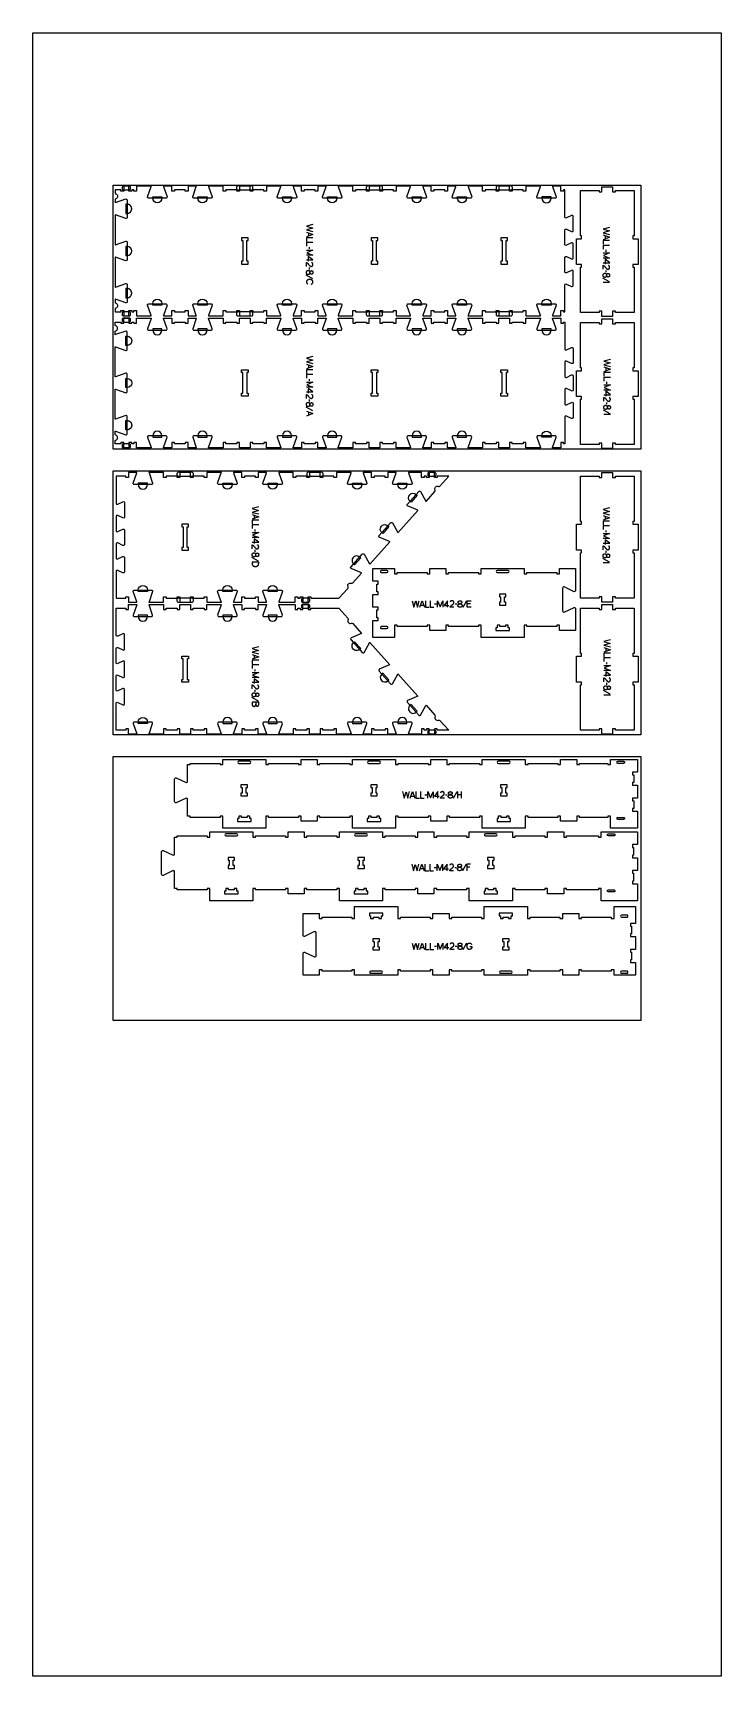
# Model space of a CAD drawing. Extents: x 2032 to 5216, y -27186 to -19593.
import ezdxf

# ---------------------------------------------------------------- set-up
doc = ezdxf.new("R2010")
doc.units = 0
for name, color, linetype in [('0_SHEET_SPRUCEPLY_2440X122', 1, 'CONTINUOUS'), ('1_ANYTOOL_1MMDEEP_LABELS_S', 2, 'CONTINUOUS'), ('3_ANYTOOL_CUTTHROUGH_INSID', 4, 'CONTINUOUS'), ('4_ANYTOOL_CUTTHROUGH_OUTSI', 5, 'CONTINUOUS'), ('5_ANYTOOL_HALF_MILL_9MM_IN', 3, 'CONTINUOUS'), ('DONOTCUT', 18, 'CONTINUOUS')]:
    doc.layers.add(name, color=color, linetype=linetype)

msp = doc.modelspace()

# ---------------------------------------------------------------- linework, layer by layer
at = {"layer": '0_SHEET_SPRUCEPLY_2440X122'}
for points in [[(4843.9, -20296.7), (4843.9, -21516.7), (2403.9, -21516.7), (2403.9, -20296.7)], [(4843.9, -21616.7), (4843.9, -22836.7), (2403.9, -22836.7), (2403.9, -21616.7)], [(4843.9, -22936.7), (4843.9, -24156.7), (2403.9, -24156.7), (2403.9, -22936.7)]]:
    msp.add_lwpolyline(points, close=True, dxfattribs=at)
at = {"layer": '1_ANYTOOL_1MMDEEP_LABELS_S'}
for points in [[(3327.7, -20478.8), (3297.7, -20486.5), (3326.8, -20495), (3297.7, -20503.5), (3327.7, -20511)], [(4699.9, -20491.8), (4669.9, -20499.5), (4699, -20508), (4669.9, -20516.4), (4699.9, -20523.9)], [(3297.7, -20513.5), (3327.7, -20524.4), (3297.7, -20535.5)], [(3327.7, -20539.8), (3297.7, -20539.8), (3297.7, -20556.9)], [(3327.7, -20561.6), (3297.7, -20561.6), (3297.7, -20578.7)], [(3307.2, -20517), (3307.2, -20531.9)], [(4669.9, -20526.5), (4699.9, -20537.4), (4669.9, -20548.5)], [(4699.9, -20552.7), (4669.9, -20552.7), (4669.9, -20569.8)], [(4699.9, -20574.6), (4669.9, -20574.6), (4669.9, -20591.7)], [(4679.5, -20530), (4679.5, -20544.9)], [(3297.7, -20596.5), (3327.7, -20596.5), (3299.3, -20608.5), (3327.5, -20620.5), (3297.7, -20620.5)], [(3297.7, -20642), (3327.7, -20642.1), (3306.3, -20626)], [(3297.7, -20672.2), (3297.7, -20653.9), (3298.2, -20654.1), (3298.4, -20654.2), (3298.6, -20654.3), (3298.9, -20654.3), (3299.1, -20654.4), (3299.3, -20654.5), (3299.5, -20654.6), (3299.7, -20654.7), (3299.9, -20654.8), (3300.1, -20654.9), (3300.3, -20655), (3300.5, -20655.2), (3300.7, -20655.3), (3300.9, -20655.4), (3301.1, -20655.5), (3301.3, -20655.6), (3301.5, -20655.8), (3301.7, -20655.9), (3301.9, -20656.1), (3302.1, -20656.2), (3302.2, -20656.3), (3302.4, -20656.5), (3302.6, -20656.6), (3302.8, -20656.8), (3302.9, -20657), (3303.1, -20657.1), (3303.3, -20657.3), (3303.4, -20657.5), (3303.6, -20657.6), (3303.9, -20658), (3305.1, -20659.5), (3306.3, -20661), (3307.5, -20662.5), (3308.6, -20664), (3309.1, -20664.8), (3309.7, -20665.5), (3310.3, -20666.2), (3310.9, -20666.9), (3311.5, -20667.6), (3312.1, -20668.2), (3312.7, -20668.8), (3313.3, -20669.4), (3313.5, -20669.6), (3313.6, -20669.7), (3313.8, -20669.8), (3313.9, -20670), (3314.1, -20670.1), (3314.3, -20670.2), (3314.4, -20670.3), (3314.6, -20670.4), (3314.8, -20670.6), (3315, -20670.7), (3315.1, -20670.8), (3315.3, -20670.9), (3315.5, -20670.9), (3315.7, -20671), (3315.9, -20671.1), (3316.1, -20671.2), (3316.3, -20671.3), (3316.5, -20671.3), (3316.7, -20671.4), (3316.9, -20671.4), (3317.1, -20671.5), (3317.3, -20671.5), (3317.5, -20671.6), (3317.7, -20671.6), (3317.9, -20671.7), (3318.1, -20671.7), (3318.3, -20671.7), (3318.5, -20671.7), (3318.8, -20671.8), (3319, -20671.8), (3319.2, -20671.8), (3319.4, -20671.8), (3319.7, -20671.8), (3319.9, -20671.8), (3320.2, -20671.8), (3320.4, -20671.7), (3320.6, -20671.7), (3320.9, -20671.7), (3321.1, -20671.7), (3321.3, -20671.6), (3321.5, -20671.6), (3321.8, -20671.5), (3322, -20671.5), (3322.2, -20671.4), (3322.4, -20671.4), (3322.6, -20671.3), (3322.8, -20671.2), (3323, -20671.1), (3323.2, -20671.1), (3323.4, -20671), (3323.5, -20670.9), (3323.7, -20670.8), (3323.9, -20670.7), (3324.1, -20670.6), (3324.2, -20670.5), (3324.4, -20670.4), (3324.5, -20670.2), (3324.7, -20670.1), (3324.9, -20670), (3325, -20669.8), (3325.1, -20669.7), (3325.3, -20669.6), (3325.4, -20669.4), (3325.6, -20669.2), (3325.7, -20669.1), (3325.8, -20668.9), (3325.9, -20668.8), (3326.1, -20668.6), (3326.2, -20668.4), (3326.3, -20668.3), (3326.4, -20668.1), (3326.5, -20667.9), (3326.6, -20667.7), (3326.7, -20667.5), (3326.8, -20667.4), (3326.8, -20667.2), (3326.9, -20667), (3327, -20666.8), (3327.1, -20666.6), (3327.1, -20666.4), (3327.2, -20666.2), (3327.3, -20666), (3327.3, -20665.8), (3327.4, -20665.6), (3327.4, -20665.4), (3327.5, -20665.1), (3327.5, -20664.9), (3327.5, -20664.7), (3327.6, -20664.5), (3327.6, -20664.3), (3327.6, -20664), (3327.6, -20663.8), (3327.6, -20663.6), (3327.7, -20663.3), (3327.7, -20662.9), (3327.7, -20662.5), (3327.6, -20662.1), (3327.6, -20661.8), (3327.6, -20661.4), (3327.5, -20661.1), (3327.5, -20660.8), (3327.4, -20660.4), (3327.3, -20660.1), (3327.3, -20659.8), (3327.2, -20659.6), (3327.2, -20659.5), (3327.1, -20659.3), (3327.1, -20659.2), (3327, -20659), (3326.9, -20658.9), (3326.9, -20658.8), (3326.8, -20658.6), (3326.8, -20658.5), (3326.7, -20658.3), (3326.6, -20658.2), (3326.5, -20658.1), (3326.5, -20657.9), (3326.4, -20657.8), (3326.3, -20657.7), (3326.2, -20657.5), (3326.1, -20657.4), (3326, -20657.3), (3326, -20657.1), (3325.9, -20657), (3325.8, -20656.9), (3325.7, -20656.8), (3325.6, -20656.7), (3325.5, -20656.5), (3325.4, -20656.4), (3325.2, -20656.3), (3325.1, -20656.2), (3325, -20656.1), (3324.9, -20656), (3324.8, -20655.9), (3324.7, -20655.8), (3324.5, -20655.7), (3324.3, -20655.5), (3324, -20655.3), (3323.8, -20655.1), (3323.5, -20654.9), (3323.2, -20654.7), (3322.9, -20654.5), (3322.6, -20654.4)], [(3306.3, -20626), (3306.3, -20647.8)], [(3311.5, -20591.3), (3311.5, -20582.5)], [(4669.9, -20609.4), (4699.9, -20609.4), (4671.5, -20621.4), (4699.8, -20633.4), (4669.9, -20633.4)], [(4669.9, -20655), (4700, -20655), (4678.6, -20639)], [(4678.6, -20639), (4678.6, -20660.8)], [(4683.8, -20604.3), (4683.7, -20595.5)], [(3327.2, -20729.8), (3296.4, -20712.6)], [(3311.5, -20686), (3311.5, -20677.2)], [(4699.4, -20742.7), (4668.7, -20725.5)], [(4670, -20685.2), (4670, -20666.9), (4670.5, -20667.1), (4670.7, -20667.1), (4670.9, -20667.2), (4671.1, -20667.3), (4671.3, -20667.4), (4671.6, -20667.5), (4671.8, -20667.6), (4672, -20667.7), (4672.2, -20667.8), (4672.4, -20667.9), (4672.6, -20668), (4672.8, -20668.1), (4673, -20668.2), (4673.2, -20668.4), (4673.4, -20668.5), (4673.6, -20668.6), (4673.8, -20668.7), (4673.9, -20668.9), (4674.1, -20669), (4674.3, -20669.2), (4674.5, -20669.3), (4674.7, -20669.5), (4674.8, -20669.6), (4675, -20669.8), (4675.2, -20669.9), (4675.3, -20670.1), (4675.5, -20670.3), (4675.7, -20670.4), (4675.8, -20670.6), (4676.1, -20671), (4677.4, -20672.4), (4678.6, -20673.9), (4679.7, -20675.4), (4680.8, -20677), (4681.4, -20677.7), (4682, -20678.5), (4682.5, -20679.2), (4683.1, -20679.9), (4683.7, -20680.5), (4684.3, -20681.2), (4684.9, -20681.8), (4685.6, -20682.4), (4685.7, -20682.5), (4685.9, -20682.7), (4686, -20682.8), (4686.2, -20682.9), (4686.4, -20683.1), (4686.5, -20683.2), (4686.7, -20683.3), (4686.9, -20683.4), (4687, -20683.5), (4687.2, -20683.6), (4687.4, -20683.7), (4687.6, -20683.8), (4687.8, -20683.9), (4687.9, -20684), (4688.1, -20684.1), (4688.3, -20684.2), (4688.5, -20684.2), (4688.7, -20684.3), (4688.9, -20684.4), (4689.1, -20684.4), (4689.3, -20684.5), (4689.5, -20684.5), (4689.7, -20684.6), (4689.9, -20684.6), (4690.1, -20684.6), (4690.4, -20684.7), (4690.6, -20684.7), (4690.8, -20684.7), (4691, -20684.7), (4691.2, -20684.7), (4691.5, -20684.7), (4691.7, -20684.7), (4691.9, -20684.7), (4692.2, -20684.7), (4692.4, -20684.7), (4692.7, -20684.7), (4692.9, -20684.7), (4693.1, -20684.7), (4693.4, -20684.6), (4693.6, -20684.6), (4693.8, -20684.5), (4694, -20684.5), (4694.2, -20684.4), (4694.4, -20684.4), (4694.6, -20684.3), (4694.8, -20684.3), (4695, -20684.2), (4695.2, -20684.1), (4695.4, -20684), (4695.6, -20683.9), (4695.8, -20683.9), (4696, -20683.8), (4696.1, -20683.7), (4696.3, -20683.6), (4696.5, -20683.4), (4696.6, -20683.3), (4696.8, -20683.2), (4697, -20683.1), (4697.1, -20682.9), (4697.3, -20682.8), (4697.4, -20682.7), (4697.5, -20682.5), (4697.7, -20682.4), (4697.8, -20682.2), (4697.9, -20682.1), (4698.1, -20681.9), (4698.2, -20681.7), (4698.3, -20681.6), (4698.4, -20681.4), (4698.5, -20681.2), (4698.6, -20681), (4698.7, -20680.9), (4698.8, -20680.7), (4698.9, -20680.5), (4699, -20680.3), (4699.1, -20680.1), (4699.2, -20679.9), (4699.2, -20679.8), (4699.3, -20679.6), (4699.4, -20679.4), (4699.4, -20679.2), (4699.5, -20679), (4699.6, -20678.7), (4699.6, -20678.5), (4699.7, -20678.3), (4699.7, -20678.1), (4699.7, -20677.9), (4699.8, -20677.7), (4699.8, -20677.5), (4699.8, -20677.2), (4699.9, -20677), (4699.9, -20676.8), (4699.9, -20676.5), (4699.9, -20676.3), (4699.9, -20675.8), (4699.9, -20675.5), (4699.9, -20675.1), (4699.9, -20674.8), (4699.8, -20674.4), (4699.8, -20674.1), (4699.7, -20673.7), (4699.7, -20673.4), (4699.6, -20673.1), (4699.5, -20672.8), (4699.5, -20672.6), (4699.4, -20672.5), (4699.4, -20672.3), (4699.3, -20672.2), (4699.3, -20672), (4699.2, -20671.9), (4699.1, -20671.7), (4699.1, -20671.6), (4699, -20671.4), (4698.9, -20671.3), (4698.9, -20671.2), (4698.8, -20671), (4698.7, -20670.9), (4698.6, -20670.8), (4698.6, -20670.6), (4698.5, -20670.5), (4698.4, -20670.4), (4698.3, -20670.2), (4698.2, -20670.1), (4698.1, -20670), (4698, -20669.9), (4697.9, -20669.7), (4697.8, -20669.6), (4697.7, -20669.5), (4697.6, -20669.4), (4697.5, -20669.3), (4697.4, -20669.2), (4697.3, -20669.1), (4697.2, -20668.9), (4697, -20668.8), (4696.9, -20668.7), (4696.8, -20668.6), (4696.5, -20668.4), (4696.3, -20668.2), (4696, -20668), (4695.7, -20667.9), (4695.4, -20667.7), (4695.1, -20667.5), (4694.8, -20667.3)], [(4683.8, -20698.9), (4683.7, -20690.1)], [(3320.2, -20753.4), (3320.6, -20753.2), (3321, -20753), (3321.3, -20752.9), (3321.7, -20752.7), (3322.1, -20752.5), (3322.4, -20752.3), (3322.8, -20752), (3323.1, -20751.8), (3323.5, -20751.6), (3323.8, -20751.3), (3324.1, -20751.1), (3324.4, -20750.8), (3324.7, -20750.5), (3325, -20750.2), (3325.3, -20749.9), (3325.5, -20749.6), (3325.7, -20749.5), (3325.8, -20749.3), (3325.9, -20749.1), (3326, -20749), (3326.1, -20748.8), (3326.3, -20748.6), (3326.4, -20748.5), (3326.5, -20748.3), (3326.6, -20748.1), (3326.7, -20748), (3326.7, -20747.8), (3326.8, -20747.6), (3326.9, -20747.4), (3327, -20747.2), (3327.1, -20747), (3327.1, -20746.8), (3327.2, -20746.7), (3327.3, -20746.5), (3327.3, -20746.3), (3327.4, -20746.1), (3327.4, -20745.9), (3327.5, -20745.7), (3327.5, -20745.5), (3327.5, -20745.2), (3327.6, -20745), (3327.6, -20744.8), (3327.6, -20744.6), (3327.6, -20744.4), (3327.6, -20744.2), (3327.7, -20744), (3327.7, -20743.7), (3327.7, -20743.5), (3327.7, -20743.2), (3327.6, -20742.8), (3327.6, -20742.5), (3327.6, -20742.2), (3327.5, -20741.9), (3327.5, -20741.5), (3327.4, -20741.2), (3327.4, -20740.9), (3327.3, -20740.6), (3327.2, -20740.3), (3327.1, -20740), (3327, -20739.8), (3326.9, -20739.5), (3326.8, -20739.3), (3326.8, -20739.2), (3326.7, -20739.1), (3326.6, -20738.9), (3326.6, -20738.8), (3326.5, -20738.7), (3326.4, -20738.5), (3326.3, -20738.4), (3326.3, -20738.3), (3326.2, -20738.2), (3326.1, -20738), (3326, -20737.9), (3325.9, -20737.8), (3325.8, -20737.7), (3325.6, -20737.4), (3325.4, -20737.2), (3325.2, -20737), (3325, -20736.8), (3324.8, -20736.5), (3324.6, -20736.3), (3324.3, -20736.1), (3324.1, -20735.9), (3323.8, -20735.7), (3323.5, -20735.5), (3323.3, -20735.4), (3323, -20735.2), (3322.4, -20734.8), (3321.8, -20734.5), (3321.2, -20734.2), (3320.6, -20734), (3319.9, -20733.7), (3319.3, -20733.5), (3318.7, -20733.3), (3318, -20733.1), (3317.4, -20732.9), (3316.7, -20732.8), (3316.1, -20732.6), (3315.4, -20732.6), (3314.7, -20732.5), (3314, -20732.4), (3313.4, -20732.4), (3312.7, -20732.4), (3312, -20732.4), (3311.3, -20732.4), (3310.6, -20732.5), (3309.9, -20732.6), (3309.2, -20732.7), (3308.6, -20732.8), (3307.9, -20732.9), (3307.6, -20733), (3307.3, -20733.1), (3307, -20733.2), (3306.6, -20733.3), (3306.3, -20733.4), (3306, -20733.5), (3305.7, -20733.6), (3305.4, -20733.7), (3304.8, -20734), (3304.1, -20734.3), (3303.5, -20734.6), (3302.9, -20734.9), (3302.4, -20735.2), (3302.1, -20735.4), (3301.8, -20735.6), (3301.5, -20735.8), (3301.3, -20736), (3301, -20736.2), (3300.8, -20736.4), (3300.5, -20736.6), (3300.3, -20736.8), (3300.1, -20737.1), (3299.9, -20737.3), (3299.7, -20737.5), (3299.6, -20737.7), (3299.5, -20737.8), (3299.4, -20737.9), (3299.3, -20738), (3299.2, -20738.2), (3299.1, -20738.3), (3299.1, -20738.4), (3299, -20738.5), (3298.9, -20738.7), (3298.8, -20738.8), (3298.8, -20738.9), (3298.7, -20739.1), (3298.6, -20739.4), (3298.4, -20739.6), (3298.3, -20739.9), (3298.2, -20740.2), (3298.1, -20740.5), (3298, -20740.8), (3298, -20741.2), (3297.9, -20741.5), (3297.8, -20741.8), (3297.8, -20742.1), (3297.7, -20742.5), (3297.7, -20742.8), (3297.7, -20743.1), (3297.7, -20743.5), (3297.7, -20743.9), (3297.7, -20744.2), (3297.7, -20744.6), (3297.7, -20744.8), (3297.7, -20745), (3297.7, -20745.2), (3297.8, -20745.3), (3297.8, -20745.5), (3297.8, -20745.7), (3297.9, -20745.9), (3297.9, -20746), (3297.9, -20746.2), (3298, -20746.4), (3298, -20746.5), (3298.1, -20746.7), (3298.1, -20746.9), (3298.2, -20747), (3298.2, -20747.2), (3298.3, -20747.3), (3298.4, -20747.5), (3298.4, -20747.7), (3298.5, -20747.8), (3298.6, -20748), (3298.7, -20748.1), (3298.7, -20748.3), (3298.8, -20748.4), (3298.9, -20748.5), (3299, -20748.7), (3299.1, -20748.8), (3299.2, -20749), (3299.3, -20749.1), (3299.5, -20749.4), (3299.7, -20749.6), (3299.9, -20749.9), (3300.2, -20750.1), (3300.4, -20750.4), (3300.6, -20750.6), (3300.9, -20750.8), (3301.2, -20751.1), (3301.4, -20751.3), (3301.7, -20751.5), (3302, -20751.7), (3302.3, -20751.9), (3302.6, -20752.1), (3302.9, -20752.3), (3303.2, -20752.5), (3303.5, -20752.7)], [(4699.9, -20746.2), (4669.9, -20746.2)], [(3327.6, -21088.8), (3297.6, -21096.5), (3326.7, -21105), (3297.6, -21113.5), (3327.6, -21121)], [(4703.3, -21101.8), (4673.3, -21109.5), (4702.4, -21118), (4673.3, -21126.4), (4703.3, -21133.9)], [(3297.6, -21123.5), (3327.6, -21134.4), (3297.6, -21145.5)], [(3327.6, -21149.8), (3297.6, -21149.8), (3297.6, -21166.9)], [(3327.6, -21171.6), (3297.6, -21171.6), (3297.6, -21188.7)], [(3307.2, -21127), (3307.2, -21141.9)], [(4673.3, -21136.5), (4703.3, -21147.4), (4673.3, -21158.5)], [(4703.3, -21162.7), (4673.3, -21162.7), (4673.3, -21179.8)], [(4703.3, -21184.6), (4673.3, -21184.6), (4673.3, -21201.7)], [(4682.8, -21140), (4682.8, -21154.9)], [(3297.6, -21206.5), (3327.6, -21206.5), (3299.3, -21218.5), (3327.5, -21230.5), (3297.6, -21230.5)], [(3297.6, -21252), (3327.7, -21252.1), (3306.3, -21236)], [(3306.3, -21236), (3306.3, -21257.8)], [(3311.5, -21201.3), (3311.4, -21192.5)], [(4673.3, -21219.4), (4703.3, -21219.4), (4674.9, -21231.4), (4703.1, -21243.4), (4673.3, -21243.4)], [(4673.3, -21265), (4703.3, -21265), (4681.9, -21249)], [(4681.9, -21249), (4681.9, -21270.8)], [(4687.1, -21214.3), (4687.1, -21205.5)], [(3327.2, -21339.7), (3296.4, -21322.6)], [(3297.7, -21282.2), (3297.7, -21263.9), (3298.2, -21264.1), (3298.4, -21264.1), (3298.6, -21264.2), (3298.8, -21264.3), (3299.1, -21264.4), (3299.3, -21264.5), (3299.5, -21264.6), (3299.7, -21264.7), (3299.9, -21264.8), (3300.1, -21264.9), (3300.3, -21265), (3300.5, -21265.1), (3300.7, -21265.2), (3300.9, -21265.4), (3301.1, -21265.5), (3301.3, -21265.6), (3301.5, -21265.8), (3301.7, -21265.9), (3301.9, -21266), (3302, -21266.2), (3302.2, -21266.3), (3302.4, -21266.5), (3302.6, -21266.6), (3302.7, -21266.8), (3302.9, -21266.9), (3303.1, -21267.1), (3303.2, -21267.3), (3303.4, -21267.4), (3303.6, -21267.6), (3303.9, -21268), (3305.1, -21269.5), (3306.3, -21270.9), (3307.4, -21272.5), (3308.6, -21274), (3309.1, -21274.7), (3309.7, -21275.5), (3310.3, -21276.2), (3310.9, -21276.9), (3311.5, -21277.5), (3312.1, -21278.2), (3312.7, -21278.8), (3313.3, -21279.4), (3313.4, -21279.5), (3313.6, -21279.7), (3313.8, -21279.8), (3313.9, -21279.9), (3314.1, -21280.1), (3314.3, -21280.2), (3314.4, -21280.3), (3314.6, -21280.4), (3314.8, -21280.5), (3314.9, -21280.6), (3315.1, -21280.7), (3315.3, -21280.8), (3315.5, -21280.9), (3315.7, -21281), (3315.9, -21281.1), (3316.1, -21281.2), (3316.2, -21281.2), (3316.4, -21281.3), (3316.6, -21281.4), (3316.8, -21281.4), (3317, -21281.5), (3317.2, -21281.5), (3317.5, -21281.6), (3317.7, -21281.6), (3317.9, -21281.6), (3318.1, -21281.7), (3318.3, -21281.7), (3318.5, -21281.7), (3318.7, -21281.7), (3319, -21281.7), (3319.2, -21281.8), (3319.4, -21281.8), (3319.7, -21281.8), (3319.9, -21281.7), (3320.1, -21281.7), (3320.4, -21281.7), (3320.6, -21281.7), (3320.9, -21281.7), (3321.1, -21281.6), (3321.3, -21281.6), (3321.5, -21281.6), (3321.7, -21281.5), (3322, -21281.5), (3322.2, -21281.4), (3322.4, -21281.3), (3322.6, -21281.3), (3322.8, -21281.2), (3323, -21281.1), (3323.1, -21281), (3323.3, -21281), (3323.5, -21280.9), (3323.7, -21280.8), (3323.9, -21280.7), (3324, -21280.6), (3324.2, -21280.4), (3324.4, -21280.3), (3324.5, -21280.2), (3324.7, -21280.1), (3324.8, -21280), (3325, -21279.8), (3325.1, -21279.7), (3325.3, -21279.5), (3325.4, -21279.4), (3325.5, -21279.2), (3325.7, -21279.1), (3325.8, -21278.9), (3325.9, -21278.7), (3326, -21278.6), (3326.1, -21278.4), (3326.3, -21278.2), (3326.4, -21278.1), (3326.5, -21277.9), (3326.6, -21277.7), (3326.6, -21277.5), (3326.7, -21277.3), (3326.8, -21277.1), (3326.9, -21277), (3327, -21276.8), (3327, -21276.6), (3327.1, -21276.4), (3327.2, -21276.2), (3327.2, -21276), (3327.3, -21275.8), (3327.3, -21275.5), (3327.4, -21275.3), (3327.4, -21275.1), (3327.5, -21274.9), (3327.5, -21274.7), (3327.5, -21274.5), (3327.6, -21274.2), (3327.6, -21274), (3327.6, -21273.8), (3327.6, -21273.6), (3327.6, -21273.3), (3327.6, -21272.8), (3327.6, -21272.5), (3327.6, -21272.1), (3327.6, -21271.8), (3327.6, -21271.4), (3327.5, -21271.1), (3327.5, -21270.7), (3327.4, -21270.4), (3327.3, -21270.1), (3327.2, -21269.8), (3327.2, -21269.6), (3327.1, -21269.5), (3327.1, -21269.3), (3327, -21269.2), (3327, -21269), (3326.9, -21268.9), (3326.9, -21268.7), (3326.8, -21268.6), (3326.7, -21268.4), (3326.7, -21268.3), (3326.6, -21268.2), (3326.5, -21268), (3326.4, -21267.9), (3326.4, -21267.8), (3326.3, -21267.6), (3326.2, -21267.5), (3326.1, -21267.4), (3326, -21267.2), (3325.9, -21267.1), (3325.8, -21267), (3325.7, -21266.9), (3325.6, -21266.8), (3325.5, -21266.6), (3325.4, -21266.5), (3325.3, -21266.4), (3325.2, -21266.3), (3325.1, -21266.2), (3325, -21266.1), (3324.9, -21266), (3324.8, -21265.8), (3324.6, -21265.7), (3324.5, -21265.6), (3324.3, -21265.4), (3324, -21265.2), (3323.7, -21265), (3323.4, -21264.9), (3323.2, -21264.7), (3322.9, -21264.5), (3322.5, -21264.4)], [(3311.5, -21295.9), (3311.4, -21287.2)], [(4702.8, -21352.7), (4672, -21335.5)], [(4673.3, -21295.2), (4673.3, -21276.9), (4673.8, -21277.1), (4674, -21277.1), (4674.2, -21277.2), (4674.5, -21277.3), (4674.7, -21277.4), (4674.9, -21277.5), (4675.1, -21277.6), (4675.3, -21277.7), (4675.5, -21277.8), (4675.7, -21277.9), (4675.9, -21278), (4676.1, -21278.1), (4676.3, -21278.2), (4676.5, -21278.4), (4676.7, -21278.5), (4676.9, -21278.6), (4677.1, -21278.7), (4677.3, -21278.9), (4677.5, -21279), (4677.6, -21279.2), (4677.8, -21279.3), (4678, -21279.5), (4678.2, -21279.6), (4678.4, -21279.8), (4678.5, -21279.9), (4678.7, -21280.1), (4678.9, -21280.3), (4679, -21280.4), (4679.2, -21280.6), (4679.5, -21281), (4680.7, -21282.4), (4681.9, -21283.9), (4683.1, -21285.4), (4684.2, -21287), (4684.7, -21287.7), (4685.3, -21288.5), (4685.9, -21289.2), (4686.5, -21289.9), (4687.1, -21290.5), (4687.7, -21291.2), (4688.3, -21291.8), (4688.9, -21292.4), (4689.1, -21292.5), (4689.2, -21292.7), (4689.4, -21292.8), (4689.5, -21292.9), (4689.7, -21293.1), (4689.9, -21293.2), (4690, -21293.3), (4690.2, -21293.4), (4690.4, -21293.5), (4690.6, -21293.6), (4690.7, -21293.7), (4690.9, -21293.8), (4691.1, -21293.9), (4691.3, -21294), (4691.5, -21294.1), (4691.7, -21294.2), (4691.9, -21294.2), (4692.1, -21294.3), (4692.3, -21294.4), (4692.5, -21294.4), (4692.7, -21294.5), (4692.9, -21294.5), (4693.1, -21294.6), (4693.3, -21294.6), (4693.5, -21294.6), (4693.7, -21294.7), (4693.9, -21294.7), (4694.1, -21294.7), (4694.4, -21294.7), (4694.6, -21294.7), (4694.8, -21294.7), (4695, -21294.7), (4695.3, -21294.7), (4695.5, -21294.7), (4695.8, -21294.7), (4696, -21294.7), (4696.2, -21294.7), (4696.5, -21294.7), (4696.7, -21294.6), (4696.9, -21294.6), (4697.1, -21294.5), (4697.4, -21294.5), (4697.6, -21294.4), (4697.8, -21294.4), (4698, -21294.3), (4698.2, -21294.3), (4698.4, -21294.2), (4698.6, -21294.1), (4698.8, -21294), (4698.9, -21293.9), (4699.1, -21293.9), (4699.3, -21293.8), (4699.5, -21293.7), (4699.7, -21293.6), (4699.8, -21293.4), (4700, -21293.3), (4700.1, -21293.2), (4700.3, -21293.1), (4700.4, -21292.9), (4700.6, -21292.8), (4700.7, -21292.7), (4700.9, -21292.5), (4701, -21292.4), (4701.2, -21292.2), (4701.3, -21292.1), (4701.4, -21291.9), (4701.5, -21291.7), (4701.6, -21291.6), (4701.8, -21291.4), (4701.9, -21291.2), (4702, -21291), (4702.1, -21290.9), (4702.2, -21290.7), (4702.3, -21290.5), (4702.3, -21290.3), (4702.4, -21290.1), (4702.5, -21289.9), (4702.6, -21289.8), (4702.7, -21289.6), (4702.7, -21289.4), (4702.8, -21289.2), (4702.8, -21289), (4702.9, -21288.7), (4703, -21288.5), (4703, -21288.3), (4703, -21288.1), (4703.1, -21287.9), (4703.1, -21287.7), (4703.2, -21287.5), (4703.2, -21287.2), (4703.2, -21287), (4703.2, -21286.8), (4703.2, -21286.5), (4703.2, -21286.3), (4703.3, -21285.8), (4703.2, -21285.5), (4703.2, -21285.1), (4703.2, -21284.8), (4703.2, -21284.4), (4703.1, -21284.1), (4703.1, -21283.7), (4703, -21283.4), (4702.9, -21283.1), (4702.8, -21282.8), (4702.8, -21282.6), (4702.8, -21282.5), (4702.7, -21282.3), (4702.6, -21282.2), (4702.6, -21282), (4702.5, -21281.9), (4702.5, -21281.7), (4702.4, -21281.6), (4702.3, -21281.4), (4702.3, -21281.3), (4702.2, -21281.2), (4702.1, -21281), (4702.1, -21280.9), (4702, -21280.8), (4701.9, -21280.6), (4701.8, -21280.5), (4701.7, -21280.4), (4701.6, -21280.2), (4701.5, -21280.1), (4701.5, -21280), (4701.4, -21279.9), (4701.3, -21279.7), (4701.2, -21279.6), (4701.1, -21279.5), (4700.9, -21279.4), (4700.8, -21279.3), (4700.7, -21279.2), (4700.6, -21279.1), (4700.5, -21278.9), (4700.4, -21278.8), (4700.3, -21278.7), (4700.1, -21278.6), (4699.9, -21278.4), (4699.6, -21278.2), (4699.3, -21278), (4699.1, -21277.9), (4698.8, -21277.7), (4698.5, -21277.5), (4698.2, -21277.3)], [(4687.1, -21308.9), (4687.1, -21300.1)], [(3297.6, -21341.5), (3327.6, -21352.3), (3297.6, -21363.4)], [(3307.2, -21344.9), (3307.2, -21359.8)], [(4703.3, -21356.2), (4673.3, -21356.2)], [(3076.8, -21783.6), (3046.8, -21791.3), (3075.9, -21799.8), (3046.8, -21808.3), (3076.8, -21815.8)], [(4699.9, -21788), (4669.9, -21795.7), (4699, -21804.1), (4669.9, -21812.6), (4699.9, -21820.1)], [(3046.8, -21818.3), (3076.8, -21829.2), (3046.8, -21840.3)], [(3076.8, -21844.6), (3046.8, -21844.6), (3046.8, -21861.7)], [(3076.8, -21866.4), (3046.8, -21866.4), (3046.8, -21883.5)], [(3056.4, -21821.8), (3056.4, -21836.7)], [(4669.9, -21822.7), (4699.9, -21833.6), (4669.9, -21844.6)], [(4699.9, -21848.9), (4669.9, -21848.9), (4669.9, -21866)], [(4679.5, -21826.2), (4679.5, -21841.1)], [(3046.8, -21901.3), (3076.8, -21901.3), (3048.4, -21913.3), (3076.7, -21925.3), (3046.8, -21925.3)], [(3046.8, -21946.8), (3076.8, -21946.9), (3055.5, -21930.8)], [(3055.5, -21930.8), (3055.5, -21952.6)], [(3060.7, -21896.1), (3060.6, -21887.3)], [(4699.9, -21870.7), (4669.9, -21870.7), (4669.9, -21887.8)], [(4669.9, -21905.6), (4699.9, -21905.6), (4671.5, -21917.6), (4699.8, -21929.6), (4669.9, -21929.6)], [(4669.9, -21951.2), (4700, -21951.2), (4678.6, -21935.2)], [(4678.6, -21935.2), (4678.6, -21957)], [(4683.8, -21900.5), (4683.7, -21891.7)], [(3076.3, -22034.5), (3045.6, -22017.4)], [(3046.8, -21977), (3046.9, -21958.7), (3047.3, -21958.9), (3047.6, -21958.9), (3047.8, -21959), (3048, -21959.1), (3048.2, -21959.2), (3048.4, -21959.3), (3048.6, -21959.4), (3048.9, -21959.5), (3049.1, -21959.6), (3049.3, -21959.7), (3049.5, -21959.8), (3049.7, -21959.9), (3049.9, -21960), (3050.1, -21960.2), (3050.3, -21960.3), (3050.5, -21960.4), (3050.6, -21960.6), (3050.8, -21960.7), (3051, -21960.8), (3051.2, -21961), (3051.4, -21961.1), (3051.5, -21961.3), (3051.7, -21961.4), (3051.9, -21961.6), (3052.1, -21961.7), (3052.2, -21961.9), (3052.4, -21962.1), (3052.6, -21962.2), (3052.7, -21962.4), (3053, -21962.8), (3054.2, -21964.2), (3055.4, -21965.7), (3056.6, -21967.2), (3057.7, -21968.8), (3058.3, -21969.5), (3058.9, -21970.3), (3059.4, -21971), (3060, -21971.7), (3060.6, -21972.3), (3061.2, -21973), (3061.8, -21973.6), (3062.4, -21974.2), (3062.6, -21974.3), (3062.8, -21974.5), (3062.9, -21974.6), (3063.1, -21974.7), (3063.2, -21974.9), (3063.4, -21975), (3063.6, -21975.1), (3063.8, -21975.2), (3063.9, -21975.3), (3064.1, -21975.4), (3064.3, -21975.5), (3064.5, -21975.6), (3064.7, -21975.7), (3064.8, -21975.8), (3065, -21975.9), (3065.2, -21976), (3065.4, -21976), (3065.6, -21976.1), (3065.8, -21976.2), (3066, -21976.2), (3066.2, -21976.3), (3066.4, -21976.3), (3066.6, -21976.4), (3066.8, -21976.4), (3067, -21976.4), (3067.2, -21976.5), (3067.5, -21976.5), (3067.7, -21976.5), (3067.9, -21976.5), (3068.1, -21976.5), (3068.3, -21976.5), (3068.6, -21976.6), (3068.8, -21976.5), (3069.1, -21976.5), (3069.3, -21976.5), (3069.5, -21976.5), (3069.8, -21976.5), (3070, -21976.5), (3070.2, -21976.4), (3070.5, -21976.4), (3070.7, -21976.4), (3070.9, -21976.3), (3071.1, -21976.3), (3071.3, -21976.2), (3071.5, -21976.1), (3071.7, -21976.1), (3071.9, -21976), (3072.1, -21975.9), (3072.3, -21975.8), (3072.5, -21975.8), (3072.7, -21975.7), (3072.9, -21975.6), (3073, -21975.5), (3073.2, -21975.4), (3073.4, -21975.2), (3073.5, -21975.1), (3073.7, -21975), (3073.8, -21974.9), (3074, -21974.8), (3074.1, -21974.6), (3074.3, -21974.5), (3074.4, -21974.3), (3074.6, -21974.2), (3074.7, -21974), (3074.8, -21973.9), (3075, -21973.7), (3075.1, -21973.5), (3075.2, -21973.4), (3075.3, -21973.2), (3075.4, -21973), (3075.5, -21972.9), (3075.6, -21972.7), (3075.7, -21972.5), (3075.8, -21972.3), (3075.9, -21972.1), (3076, -21971.9), (3076.1, -21971.7), (3076.1, -21971.6), (3076.2, -21971.4), (3076.3, -21971.2), (3076.3, -21971), (3076.4, -21970.8), (3076.4, -21970.6), (3076.5, -21970.3), (3076.5, -21970.1), (3076.6, -21969.9), (3076.6, -21969.7), (3076.7, -21969.5), (3076.7, -21969.3), (3076.7, -21969), (3076.7, -21968.8), (3076.8, -21968.6), (3076.8, -21968.3), (3076.8, -21968.1), (3076.8, -21967.6), (3076.8, -21967.3), (3076.8, -21966.9), (3076.8, -21966.6), (3076.7, -21966.2), (3076.7, -21965.9), (3076.6, -21965.5), (3076.6, -21965.2), (3076.5, -21964.9), (3076.4, -21964.6), (3076.3, -21964.4), (3076.3, -21964.3), (3076.2, -21964.1), (3076.2, -21964), (3076.1, -21963.8), (3076.1, -21963.7), (3076, -21963.5), (3076, -21963.4), (3075.9, -21963.2), (3075.8, -21963.1), (3075.7, -21963), (3075.7, -21962.8), (3075.6, -21962.7), (3075.5, -21962.6), (3075.4, -21962.4), (3075.4, -21962.3), (3075.3, -21962.2), (3075.2, -21962), (3075.1, -21961.9), (3075, -21961.8), (3074.9, -21961.7), (3074.8, -21961.6), (3074.7, -21961.4), (3074.6, -21961.3), (3074.5, -21961.2), (3074.4, -21961.1), (3074.3, -21961), (3074.2, -21960.9), (3074, -21960.8), (3073.9, -21960.6), (3073.8, -21960.5), (3073.7, -21960.4), (3073.4, -21960.2), (3073.2, -21960), (3072.9, -21959.8), (3072.6, -21959.7), (3072.3, -21959.5), (3072, -21959.3), (3071.7, -21959.2)], [(3060.7, -21990.7), (3060.6, -21982)], [(4670, -21981.4), (4670, -21963.1), (4670.5, -21963.2), (4670.7, -21963.3), (4670.9, -21963.4), (4671.1, -21963.5), (4671.3, -21963.6), (4671.6, -21963.7), (4671.8, -21963.8), (4672, -21963.9), (4672.2, -21964), (4672.4, -21964.1), (4672.6, -21964.2), (4672.8, -21964.3), (4673, -21964.4), (4673.2, -21964.5), (4673.4, -21964.7), (4673.6, -21964.8), (4673.8, -21964.9), (4673.9, -21965.1), (4674.1, -21965.2), (4674.3, -21965.3), (4674.5, -21965.5), (4674.7, -21965.6), (4674.8, -21965.8), (4675, -21965.9), (4675.2, -21966.1), (4675.3, -21966.3), (4675.5, -21966.4), (4675.7, -21966.6), (4675.8, -21966.8), (4676.1, -21967.1), (4677.4, -21968.6), (4678.6, -21970.1), (4679.7, -21971.6), (4680.8, -21973.1), (4681.4, -21973.9), (4682, -21974.6), (4682.5, -21975.3), (4683.1, -21976), (4683.7, -21976.7), (4684.3, -21977.3), (4684.9, -21978), (4685.6, -21978.6), (4685.7, -21978.7), (4685.9, -21978.9), (4686, -21979), (4686.2, -21979.1), (4686.4, -21979.2), (4686.5, -21979.4), (4686.7, -21979.5), (4686.9, -21979.6), (4687, -21979.7), (4687.2, -21979.8), (4687.4, -21979.9), (4687.6, -21980), (4687.8, -21980.1), (4687.9, -21980.2), (4688.1, -21980.3), (4688.3, -21980.3), (4688.5, -21980.4), (4688.7, -21980.5), (4688.9, -21980.5), (4689.1, -21980.6), (4689.3, -21980.6), (4689.5, -21980.7), (4689.7, -21980.7), (4689.9, -21980.8), (4690.1, -21980.8), (4690.4, -21980.8), (4690.6, -21980.9), (4690.8, -21980.9), (4691, -21980.9), (4691.2, -21980.9), (4691.5, -21980.9), (4691.7, -21980.9), (4691.9, -21980.9), (4692.2, -21980.9), (4692.4, -21980.9), (4692.7, -21980.9), (4692.9, -21980.9), (4693.1, -21980.8), (4693.4, -21980.8), (4693.6, -21980.8), (4693.8, -21980.7), (4694, -21980.7), (4694.2, -21980.6), (4694.4, -21980.6), (4694.6, -21980.5), (4694.8, -21980.4), (4695, -21980.4), (4695.2, -21980.3), (4695.4, -21980.2), (4695.6, -21980.1), (4695.8, -21980), (4696, -21979.9), (4696.1, -21979.8), (4696.3, -21979.7), (4696.5, -21979.6), (4696.6, -21979.5), (4696.8, -21979.4), (4697, -21979.3), (4697.1, -21979.1), (4697.3, -21979), (4697.4, -21978.8), (4697.5, -21978.7), (4697.7, -21978.5), (4697.8, -21978.4), (4697.9, -21978.2), (4698.1, -21978.1), (4698.2, -21977.9), (4698.3, -21977.7), (4698.4, -21977.6), (4698.5, -21977.4), (4698.6, -21977.2), (4698.7, -21977), (4698.8, -21976.9), (4698.9, -21976.7), (4699, -21976.5), (4699.1, -21976.3), (4699.2, -21976.1), (4699.2, -21975.9), (4699.3, -21975.7), (4699.4, -21975.5), (4699.4, -21975.3), (4699.5, -21975.1), (4699.6, -21974.9), (4699.6, -21974.7), (4699.7, -21974.5), (4699.7, -21974.3), (4699.7, -21974.1), (4699.8, -21973.9), (4699.8, -21973.6), (4699.8, -21973.4), (4699.9, -21973.2), (4699.9, -21973), (4699.9, -21972.7), (4699.9, -21972.5), (4699.9, -21972), (4699.9, -21971.6), (4699.9, -21971.3), (4699.9, -21970.9), (4699.8, -21970.6), (4699.8, -21970.2), (4699.7, -21969.9), (4699.7, -21969.6), (4699.6, -21969.3), (4699.5, -21968.9), (4699.5, -21968.8), (4699.4, -21968.6), (4699.4, -21968.5), (4699.3, -21968.3), (4699.3, -21968.2), (4699.2, -21968), (4699.1, -21967.9), (4699.1, -21967.8), (4699, -21967.6), (4698.9, -21967.5), (4698.9, -21967.3), (4698.8, -21967.2), (4698.7, -21967.1), (4698.6, -21966.9), (4698.6, -21966.8), (4698.5, -21966.7), (4698.4, -21966.5), (4698.3, -21966.4), (4698.2, -21966.3), (4698.1, -21966.2), (4698, -21966), (4697.9, -21965.9), (4697.8, -21965.8), (4697.7, -21965.7), (4697.6, -21965.6), (4697.5, -21965.5), (4697.4, -21965.3), (4697.3, -21965.2), (4697.2, -21965.1), (4697, -21965), (4696.9, -21964.9), (4696.8, -21964.8), (4696.5, -21964.6), (4696.3, -21964.4), (4696, -21964.2), (4695.7, -21964), (4695.4, -21963.9), (4695.1, -21963.7), (4694.8, -21963.5)], [(4683.8, -21995.1), (4683.7, -21986.3)], [(4699.4, -22038.9), (4668.7, -22021.7)], [(4699.9, -22042.4), (4669.9, -22042.4)], [(3786.6, -22217.1), (3794.3, -22247.1), (3802.8, -22218), (3811.3, -22247.1), (3818.8, -22217.1)], [(3821.3, -22247.1), (3832.2, -22217.1), (3843.3, -22247.1)], [(3824.8, -22237.5), (3839.7, -22237.5)], [(3847.6, -22217.1), (3847.6, -22247.1), (3864.7, -22247.1)], [(3869.4, -22217.1), (3869.4, -22247.1), (3886.5, -22247.1)], [(3899.1, -22233.2), (3890.3, -22233.3)], [(3904.3, -22247.1), (3904.3, -22217.1), (3916.3, -22245.4), (3928.3, -22217.2), (3928.3, -22247.1)], [(3949.8, -22247.1), (3949.9, -22217), (3933.8, -22238.4)], [(3933.8, -22238.4), (3955.6, -22238.4)], [(3980, -22247), (3961.7, -22247), (3961.9, -22246.5), (3962, -22246.3), (3962, -22246.1), (3962.1, -22245.9), (3962.2, -22245.6), (3962.3, -22245.4), (3962.4, -22245.2), (3962.5, -22245), (3962.6, -22244.8), (3962.7, -22244.6), (3962.8, -22244.4), (3962.9, -22244.2), (3963.1, -22244), (3963.2, -22243.8), (3963.3, -22243.6), (3963.4, -22243.4), (3963.6, -22243.2), (3963.7, -22243), (3963.8, -22242.9), (3964, -22242.7), (3964.1, -22242.5), (3964.3, -22242.3), (3964.4, -22242.1), (3964.6, -22242), (3964.8, -22241.8), (3964.9, -22241.6), (3965.1, -22241.5), (3965.3, -22241.3), (3965.4, -22241.2), (3965.8, -22240.8), (3967.3, -22239.6), (3968.8, -22238.4), (3970.3, -22237.3), (3971.8, -22236.1), (3972.5, -22235.6), (3973.3, -22235), (3974, -22234.4), (3974.7, -22233.9), (3975.3, -22233.3), (3976, -22232.7), (3976.6, -22232), (3977.2, -22231.4), (3977.4, -22231.3), (3977.5, -22231.1), (3977.6, -22231), (3977.8, -22230.8), (3977.9, -22230.6), (3978, -22230.5), (3978.1, -22230.3), (3978.2, -22230.1), (3978.4, -22229.9), (3978.5, -22229.8), (3978.6, -22229.6), (3978.6, -22229.4), (3978.7, -22229.2), (3978.8, -22229), (3978.9, -22228.8), (3979, -22228.7), (3979.1, -22228.5), (3979.1, -22228.3), (3979.2, -22228.1), (3979.2, -22227.9), (3979.3, -22227.7), (3979.3, -22227.5), (3979.4, -22227.3), (3979.4, -22227.1), (3979.5, -22226.8), (3979.5, -22226.6), (3979.5, -22226.4), (3979.5, -22226.2), (3979.5, -22226), (3979.6, -22225.8), (3979.6, -22225.5), (3979.6, -22225.3), (3979.6, -22225.1), (3979.6, -22224.8), (3979.5, -22224.6), (3979.5, -22224.3), (3979.5, -22224.1), (3979.5, -22223.9), (3979.4, -22223.6), (3979.4, -22223.4), (3979.4, -22223.2), (3979.3, -22223), (3979.3, -22222.8), (3979.2, -22222.6), (3979.2, -22222.3), (3979.1, -22222.1), (3979, -22221.9), (3978.9, -22221.8), (3978.9, -22221.6), (3978.8, -22221.4), (3978.7, -22221.2), (3978.6, -22221), (3978.5, -22220.8), (3978.4, -22220.7), (3978.3, -22220.5), (3978.1, -22220.3), (3978, -22220.2), (3977.9, -22220), (3977.8, -22219.9), (3977.6, -22219.7), (3977.5, -22219.6), (3977.3, -22219.4), (3977.2, -22219.3), (3977, -22219.2), (3976.9, -22219), (3976.7, -22218.9), (3976.6, -22218.8), (3976.4, -22218.7), (3976.2, -22218.6), (3976, -22218.5), (3975.9, -22218.4), (3975.7, -22218.3), (3975.5, -22218.2), (3975.3, -22218.1), (3975.1, -22218), (3975, -22217.9), (3974.8, -22217.8), (3974.6, -22217.7), (3974.4, -22217.7), (3974.2, -22217.6), (3974, -22217.5), (3973.8, -22217.5), (3973.6, -22217.4), (3973.4, -22217.4), (3973.1, -22217.3), (3972.9, -22217.3), (3972.7, -22217.2), (3972.5, -22217.2), (3972.3, -22217.2), (3972.1, -22217.1), (3971.8, -22217.1), (3971.6, -22217.1), (3971.4, -22217.1), (3971.1, -22217.1), (3970.7, -22217.1), (3970.3, -22217.1), (3969.9, -22217.1), (3969.6, -22217.1), (3969.2, -22217.2), (3968.9, -22217.2), (3968.6, -22217.3), (3968.2, -22217.3), (3967.9, -22217.4), (3967.6, -22217.5), (3967.4, -22217.5), (3967.3, -22217.6), (3967.1, -22217.6), (3967, -22217.7), (3966.8, -22217.7), (3966.7, -22217.8), (3966.5, -22217.9), (3966.4, -22217.9), (3966.3, -22218), (3966.1, -22218), (3966, -22218.1), (3965.8, -22218.2), (3965.7, -22218.3), (3965.6, -22218.3), (3965.4, -22218.4), (3965.3, -22218.5), (3965.2, -22218.6), (3965.1, -22218.7), (3964.9, -22218.8), (3964.8, -22218.9), (3964.7, -22219), (3964.6, -22219.1), (3964.4, -22219.2), (3964.3, -22219.3), (3964.2, -22219.4), (3964.1, -22219.5), (3964, -22219.6), (3963.9, -22219.7), (3963.8, -22219.8), (3963.7, -22219.9), (3963.6, -22220.1), (3963.5, -22220.2), (3963.3, -22220.4), (3963.1, -22220.7), (3962.9, -22221), (3962.7, -22221.3), (3962.5, -22221.6), (3962.3, -22221.9), (3962.2, -22222.2)], [(3993.8, -22233.2), (3985, -22233.3)], [(4037.6, -22217.5), (4020.4, -22248.3)], [(4059.9, -22247.1), (4041, -22247.1), (4041, -22217.1), (4058.8, -22217.1)], [(4055.6, -22231), (4041, -22231)], [(4703.3, -22398), (4673.3, -22405.7), (4702.4, -22414.1), (4673.3, -22422.6), (4703.3, -22430.1)], [(3077, -22430.5), (3047, -22438.2), (3076.1, -22446.6), (3047, -22455.1), (3077, -22462.6)], [(3047, -22465.2), (3077, -22476.1), (3047, -22487.1)], [(3056.5, -22468.7), (3056.5, -22483.6)], [(4673.3, -22432.7), (4703.3, -22443.6), (4673.3, -22454.6)], [(4703.3, -22458.9), (4673.3, -22458.9), (4673.3, -22476)], [(4682.8, -22436.2), (4682.8, -22451.1)], [(3077, -22491.4), (3047, -22491.4), (3047, -22508.5)], [(3077, -22513.2), (3047, -22513.2), (3047, -22530.3)], [(3047, -22548.1), (3077, -22548.1), (3048.6, -22560.1), (3076.8, -22572.1), (3047, -22572.1)], [(3060.9, -22543), (3060.8, -22534.2)], [(4703.3, -22480.7), (4673.3, -22480.7), (4673.3, -22497.8)], [(4673.3, -22515.6), (4703.3, -22515.6), (4674.9, -22527.6), (4703.1, -22539.6), (4673.3, -22539.6)], [(4673.3, -22561.2), (4703.3, -22561.2), (4681.9, -22545.2)], [(4681.9, -22545.2), (4681.9, -22567)], [(4687.1, -22510.5), (4687.1, -22501.7)], [(3047, -22593.7), (3077, -22593.7), (3055.6, -22577.7)], [(3047, -22623.9), (3047.1, -22605.6), (3047.5, -22605.7), (3047.7, -22605.8), (3048, -22605.9), (3048.2, -22606), (3048.4, -22606.1), (3048.6, -22606.2), (3048.8, -22606.3), (3049, -22606.4), (3049.2, -22606.5), (3049.4, -22606.6), (3049.6, -22606.7), (3049.8, -22606.8), (3050, -22606.9), (3050.2, -22607), (3050.4, -22607.2), (3050.6, -22607.3), (3050.8, -22607.4), (3051, -22607.5), (3051.2, -22607.7), (3051.4, -22607.8), (3051.5, -22608), (3051.7, -22608.1), (3051.9, -22608.3), (3052.1, -22608.4), (3052.2, -22608.6), (3052.4, -22608.8), (3052.6, -22608.9), (3052.7, -22609.1), (3052.9, -22609.3), (3053.2, -22609.6), (3054.4, -22611.1), (3055.6, -22612.6), (3056.8, -22614.1), (3057.9, -22615.6), (3058.5, -22616.4), (3059, -22617.1), (3059.6, -22617.8), (3060.2, -22618.5), (3060.8, -22619.2), (3061.4, -22619.8), (3062, -22620.5), (3062.6, -22621.1), (3062.8, -22621.2), (3062.9, -22621.3), (3063.1, -22621.5), (3063.3, -22621.6), (3063.4, -22621.7), (3063.6, -22621.9), (3063.8, -22622), (3063.9, -22622.1), (3064.1, -22622.2), (3064.3, -22622.3), (3064.5, -22622.4), (3064.6, -22622.5), (3064.8, -22622.6), (3065, -22622.7), (3065.2, -22622.7), (3065.4, -22622.8), (3065.6, -22622.9), (3065.8, -22623), (3066, -22623), (3066.2, -22623.1), (3066.4, -22623.1), (3066.6, -22623.2), (3066.8, -22623.2), (3067, -22623.3), (3067.2, -22623.3), (3067.4, -22623.3), (3067.6, -22623.4), (3067.8, -22623.4), (3068.1, -22623.4), (3068.3, -22623.4), (3068.5, -22623.4), (3068.7, -22623.4), (3069, -22623.4), (3069.2, -22623.4), (3069.5, -22623.4), (3069.7, -22623.4), (3070, -22623.3), (3070.2, -22623.3), (3070.4, -22623.3), (3070.6, -22623.3), (3070.9, -22623.2), (3071.1, -22623.2), (3071.3, -22623.1), (3071.5, -22623.1), (3071.7, -22623), (3071.9, -22622.9), (3072.1, -22622.9), (3072.3, -22622.8), (3072.5, -22622.7), (3072.7, -22622.6), (3072.8, -22622.5), (3073, -22622.4), (3073.2, -22622.3), (3073.4, -22622.2), (3073.5, -22622.1), (3073.7, -22622), (3073.9, -22621.9), (3074, -22621.7), (3074.2, -22621.6), (3074.3, -22621.5), (3074.5, -22621.3), (3074.6, -22621.2), (3074.7, -22621), (3074.9, -22620.9), (3075, -22620.7), (3075.1, -22620.6), (3075.2, -22620.4), (3075.4, -22620.2), (3075.5, -22620.1), (3075.6, -22619.9), (3075.7, -22619.7), (3075.8, -22619.5), (3075.9, -22619.4), (3076, -22619.2), (3076.1, -22619), (3076.1, -22618.8), (3076.2, -22618.6), (3076.3, -22618.4), (3076.4, -22618.2), (3076.4, -22618), (3076.5, -22617.8), (3076.6, -22617.6), (3076.6, -22617.4), (3076.7, -22617.2), (3076.7, -22617), (3076.8, -22616.8), (3076.8, -22616.6), (3076.8, -22616.3), (3076.9, -22616.1), (3076.9, -22615.9), (3076.9, -22615.7), (3076.9, -22615.4), (3076.9, -22615.2), (3077, -22615), (3077, -22614.5), (3077, -22614.1), (3076.9, -22613.8), (3076.9, -22613.4), (3076.9, -22613.1), (3076.8, -22612.7), (3076.8, -22612.4), (3076.7, -22612.1), (3076.6, -22611.7), (3076.6, -22611.4), (3076.5, -22611.3), (3076.5, -22611.1), (3076.4, -22611), (3076.4, -22610.8), (3076.3, -22610.7), (3076.3, -22610.5), (3076.2, -22610.4), (3076.1, -22610.2), (3076.1, -22610.1), (3076, -22610), (3075.9, -22609.8), (3075.8, -22609.7), (3075.8, -22609.6), (3075.7, -22609.4), (3075.6, -22609.3), (3075.5, -22609.2), (3075.4, -22609), (3075.4, -22608.9), (3075.3, -22608.8), (3075.2, -22608.7), (3075.1, -22608.5), (3075, -22608.4), (3074.9, -22608.3), (3074.8, -22608.2), (3074.7, -22608.1), (3074.6, -22607.9), (3074.4, -22607.8), (3074.3, -22607.7), (3074.2, -22607.6), (3074.1, -22607.5), (3074, -22607.4), (3073.9, -22607.3), (3073.6, -22607.1), (3073.3, -22606.9), (3073.1, -22606.7), (3072.8, -22606.5), (3072.5, -22606.3), (3072.2, -22606.2), (3071.9, -22606)], [(3055.6, -22577.7), (3055.6, -22599.5)], [(4673.3, -22591.4), (4673.3, -22573.1), (4673.8, -22573.2), (4674, -22573.3), (4674.2, -22573.4), (4674.5, -22573.5), (4674.7, -22573.6), (4674.9, -22573.7), (4675.1, -22573.8), (4675.3, -22573.9), (4675.5, -22574), (4675.7, -22574.1), (4675.9, -22574.2), (4676.1, -22574.3), (4676.3, -22574.4), (4676.5, -22574.5), (4676.7, -22574.7), (4676.9, -22574.8), (4677.1, -22574.9), (4677.3, -22575.1), (4677.5, -22575.2), (4677.6, -22575.3), (4677.8, -22575.5), (4678, -22575.6), (4678.2, -22575.8), (4678.4, -22575.9), (4678.5, -22576.1), (4678.7, -22576.3), (4678.9, -22576.4), (4679, -22576.6), (4679.2, -22576.8), (4679.5, -22577.1), (4680.7, -22578.6), (4681.9, -22580.1), (4683.1, -22581.6), (4684.2, -22583.1), (4684.7, -22583.9), (4685.3, -22584.6), (4685.9, -22585.3), (4686.5, -22586), (4687.1, -22586.7), (4687.7, -22587.3), (4688.3, -22588), (4688.9, -22588.6), (4689.1, -22588.7), (4689.2, -22588.9), (4689.4, -22589), (4689.5, -22589.1), (4689.7, -22589.2), (4689.9, -22589.4), (4690, -22589.5), (4690.2, -22589.6), (4690.4, -22589.7), (4690.6, -22589.8), (4690.7, -22589.9), (4690.9, -22590), (4691.1, -22590.1), (4691.3, -22590.2), (4691.5, -22590.3), (4691.7, -22590.3), (4691.9, -22590.4), (4692.1, -22590.5), (4692.3, -22590.5), (4692.5, -22590.6), (4692.7, -22590.6), (4692.9, -22590.7), (4693.1, -22590.7), (4693.3, -22590.8), (4693.5, -22590.8), (4693.7, -22590.8), (4693.9, -22590.9), (4694.1, -22590.9), (4694.4, -22590.9), (4694.6, -22590.9), (4694.8, -22590.9), (4695, -22590.9), (4695.3, -22590.9), (4695.5, -22590.9), (4695.8, -22590.9), (4696, -22590.9), (4696.2, -22590.9), (4696.5, -22590.8), (4696.7, -22590.8), (4696.9, -22590.8), (4697.1, -22590.7), (4697.4, -22590.7), (4697.6, -22590.6), (4697.8, -22590.6), (4698, -22590.5), (4698.2, -22590.4), (4698.4, -22590.4), (4698.6, -22590.3), (4698.8, -22590.2), (4698.9, -22590.1), (4699.1, -22590), (4699.3, -22589.9), (4699.5, -22589.8), (4699.7, -22589.7), (4699.8, -22589.6), (4700, -22589.5), (4700.1, -22589.4), (4700.3, -22589.3), (4700.4, -22589.1), (4700.6, -22589), (4700.7, -22588.8), (4700.9, -22588.7), (4701, -22588.5), (4701.2, -22588.4), (4701.3, -22588.2), (4701.4, -22588.1), (4701.5, -22587.9), (4701.6, -22587.7), (4701.8, -22587.6), (4701.9, -22587.4), (4702, -22587.2), (4702.1, -22587), (4702.2, -22586.9), (4702.3, -22586.7), (4702.3, -22586.5), (4702.4, -22586.3), (4702.5, -22586.1), (4702.6, -22585.9), (4702.7, -22585.7), (4702.7, -22585.5), (4702.8, -22585.3), (4702.8, -22585.1), (4702.9, -22584.9), (4703, -22584.7), (4703, -22584.5), (4703, -22584.3), (4703.1, -22584.1), (4703.1, -22583.9), (4703.2, -22583.6), (4703.2, -22583.4), (4703.2, -22583.2), (4703.2, -22583), (4703.2, -22582.7), (4703.2, -22582.5), (4703.3, -22582), (4703.2, -22581.6), (4703.2, -22581.3), (4703.2, -22580.9), (4703.2, -22580.6), (4703.1, -22580.2), (4703.1, -22579.9), (4703, -22579.6), (4702.9, -22579.3), (4702.8, -22578.9), (4702.8, -22578.8), (4702.8, -22578.6), (4702.7, -22578.5), (4702.6, -22578.3), (4702.6, -22578.2), (4702.5, -22578), (4702.5, -22577.9), (4702.4, -22577.8), (4702.3, -22577.6), (4702.3, -22577.5), (4702.2, -22577.3), (4702.1, -22577.2), (4702.1, -22577.1), (4702, -22576.9), (4701.9, -22576.8), (4701.8, -22576.7), (4701.7, -22576.5), (4701.6, -22576.4), (4701.5, -22576.3), (4701.5, -22576.2), (4701.4, -22576), (4701.3, -22575.9), (4701.2, -22575.8), (4701.1, -22575.7), (4700.9, -22575.6), (4700.8, -22575.5), (4700.7, -22575.3), (4700.6, -22575.2), (4700.5, -22575.1), (4700.4, -22575), (4700.3, -22574.9), (4700.1, -22574.8), (4699.9, -22574.6), (4699.6, -22574.4), (4699.3, -22574.2), (4699.1, -22574), (4698.8, -22573.9), (4698.5, -22573.7), (4698.2, -22573.5)], [(4687.1, -22605.1), (4687.1, -22596.3)], [(3076.5, -22681.4), (3045.7, -22664.2)], [(3077, -22684.8), (3047, -22684.8), (3047, -22694.5), (3046.9, -22697), (3046.9, -22697.3), (3046.9, -22697.5), (3046.9, -22697.7), (3046.9, -22697.9), (3046.9, -22698.2), (3046.9, -22698.4), (3047, -22698.6), (3047, -22698.8), (3047, -22699), (3047.1, -22699.2), (3047.1, -22699.4), (3047.2, -22699.6), (3047.2, -22699.8), (3047.3, -22700), (3047.4, -22700.1), (3047.5, -22700.3), (3047.6, -22700.5), (3047.6, -22700.7), (3047.7, -22700.8), (3047.8, -22701), (3047.9, -22701.2), (3048.1, -22701.3), (3048.2, -22701.5), (3048.3, -22701.7), (3048.4, -22701.8), (3048.6, -22702), (3048.7, -22702.1), (3048.8, -22702.3), (3049, -22702.4), (3049.1, -22702.5), (3049.3, -22702.7), (3049.5, -22702.8), (3049.6, -22702.9), (3049.8, -22703.1), (3050, -22703.2), (3050.2, -22703.3), (3050.3, -22703.4), (3050.5, -22703.5), (3050.7, -22703.6), (3050.9, -22703.7), (3051.1, -22703.8), (3051.2, -22703.9), (3051.4, -22704), (3051.6, -22704.1), (3051.8, -22704.1), (3052, -22704.2), (3052.2, -22704.3), (3052.3, -22704.4), (3052.5, -22704.4), (3052.7, -22704.5), (3052.9, -22704.5), (3053.1, -22704.6), (3053.3, -22704.6), (3053.5, -22704.7), (3053.7, -22704.7), (3053.9, -22704.8), (3054.1, -22704.8), (3054.3, -22704.8), (3054.5, -22704.8), (3054.7, -22704.8), (3054.9, -22704.9), (3055.1, -22704.9), (3055.3, -22704.9), (3055.5, -22704.9), (3055.7, -22704.9), (3056, -22704.9), (3056.2, -22704.9), (3056.5, -22704.8), (3056.7, -22704.8), (3056.9, -22704.8), (3057.2, -22704.7), (3057.4, -22704.7), (3057.6, -22704.7), (3057.8, -22704.6), (3058, -22704.5), (3058.2, -22704.5), (3058.4, -22704.4), (3058.6, -22704.3), (3058.8, -22704.2), (3059, -22704.2), (3059.1, -22704.1), (3059.2, -22704.1), (3059.3, -22704), (3059.4, -22704), (3059.4, -22703.9), (3059.5, -22703.9), (3059.6, -22703.8), (3059.7, -22703.7), (3059.8, -22703.7), (3059.9, -22703.6), (3059.9, -22703.6), (3060, -22703.5), (3060.1, -22703.4), (3060.2, -22703.4), (3060.2, -22703.3), (3060.3, -22703.2), (3060.4, -22703.2), (3060.5, -22703.1), (3060.5, -22703), (3060.6, -22703), (3060.7, -22702.9), (3060.7, -22702.8), (3060.9, -22702.6), (3061, -22702.5), (3061.1, -22702.3), (3061.2, -22702.1), (3061.3, -22702), (3061.6, -22701.6), (3061.8, -22701.2), (3062, -22700.8), (3062.1, -22700.5), (3062.3, -22700.1), (3062.5, -22699.7), (3062.6, -22699.3), (3062.8, -22698.9), (3062.9, -22698.4), (3063, -22698), (3063.1, -22697.6), (3063.2, -22697.2), (3063.3, -22696.7), (3063.3, -22696.3), (3063.4, -22695.8), (3063.4, -22695.4)], [(3060.9, -22637.6), (3060.8, -22628.8)], [(3063.3, -22684.8), (3063.4, -22695.4), (3063.5, -22695.8), (3063.5, -22696.2), (3063.5, -22696.5), (3063.6, -22696.9), (3063.7, -22697.3), (3063.7, -22697.7), (3063.8, -22698), (3063.9, -22698.4), (3064, -22698.8), (3064.1, -22699.1), (3064.3, -22699.5), (3064.4, -22699.8), (3064.5, -22700.1), (3064.7, -22700.5), (3064.8, -22700.8), (3065, -22701.1), (3065, -22701.2), (3065.1, -22701.2), (3065.1, -22701.3), (3065.2, -22701.4), (3065.2, -22701.5), (3065.3, -22701.5), (3065.3, -22701.6), (3065.4, -22701.7), (3065.4, -22701.7), (3065.5, -22701.8), (3065.5, -22701.9), (3065.6, -22701.9), (3065.7, -22702), (3065.7, -22702.1), (3065.8, -22702.1), (3065.8, -22702.2), (3065.9, -22702.2), (3066, -22702.3), (3066, -22702.4), (3066.1, -22702.4), (3066.2, -22702.5), (3066.2, -22702.5), (3066.3, -22702.6), (3066.4, -22702.6), (3066.5, -22702.7), (3066.5, -22702.7), (3066.6, -22702.8), (3066.7, -22702.8), (3066.8, -22702.8), (3066.9, -22702.9), (3067, -22702.9), (3067, -22703), (3067.1, -22703), (3067.2, -22703), (3067.4, -22703.1), (3067.6, -22703.2), (3067.8, -22703.2), (3068, -22703.3), (3068.2, -22703.4), (3068.4, -22703.4), (3068.6, -22703.4), (3068.8, -22703.5), (3069, -22703.5), (3069.3, -22703.5), (3069.5, -22703.6), (3069.7, -22703.6), (3070, -22703.6), (3070.2, -22703.6), (3070.5, -22703.6), (3070.9, -22703.6), (3071.1, -22703.6), (3071.3, -22703.6), (3071.5, -22703.6), (3071.7, -22703.5), (3071.8, -22703.5), (3072, -22703.5), (3072.2, -22703.5), (3072.4, -22703.4), (3072.5, -22703.4), (3072.7, -22703.4), (3072.9, -22703.3), (3073, -22703.3), (3073.2, -22703.2), (3073.3, -22703.2), (3073.5, -22703.1), (3073.6, -22703.1), (3073.8, -22703), (3073.9, -22702.9), (3074, -22702.9), (3074.2, -22702.8), (3074.3, -22702.7), (3074.4, -22702.7), (3074.6, -22702.6), (3074.7, -22702.5), (3074.8, -22702.4), (3074.9, -22702.3), (3075, -22702.2), (3075.1, -22702.1), (3075.2, -22702), (3075.4, -22701.9), (3075.4, -22701.8), (3075.5, -22701.7), (3075.6, -22701.6), (3075.7, -22701.5), (3075.8, -22701.4), (3075.9, -22701.2), (3076, -22701.1), (3076.1, -22701), (3076.1, -22700.9), (3076.2, -22700.7), (3076.3, -22700.6), (3076.3, -22700.4), (3076.4, -22700.3), (3076.5, -22700.1), (3076.5, -22700), (3076.6, -22699.8), (3076.6, -22699.7), (3076.7, -22699.5), (3076.7, -22699.3), (3076.7, -22699.2), (3076.8, -22699), (3076.8, -22698.8), (3076.8, -22698.7), (3076.9, -22698.5), (3076.9, -22698.3), (3076.9, -22698.1), (3076.9, -22697.9), (3076.9, -22697.7), (3077, -22697.3), (3077, -22696.9), (3077, -22684.8)], [(4702.8, -22648.9), (4672, -22631.7)], [(4703.3, -22652.4), (4673.3, -22652.4)], [(3742, -23099), (3749.7, -23129), (3758.1, -23099.9), (3766.6, -23129), (3774.1, -23099)], [(3776.7, -23129), (3787.6, -23099), (3798.6, -23129)], [(3780.2, -23119.4), (3795.1, -23119.4)], [(3802.9, -23099), (3802.9, -23129), (3820, -23129)], [(3824.7, -23099), (3824.7, -23129), (3841.8, -23129)], [(3854.5, -23115.1), (3845.7, -23115.2)], [(3859.6, -23129), (3859.6, -23099), (3871.6, -23127.4), (3883.6, -23099.1), (3883.6, -23129)], [(3905.2, -23129), (3905.2, -23099), (3889.2, -23120.3)], [(3889.2, -23120.3), (3911, -23120.3)], [(3935.4, -23129), (3917.1, -23128.9), (3917.2, -23128.5), (3917.3, -23128.2), (3917.4, -23128), (3917.5, -23127.8), (3917.6, -23127.6), (3917.7, -23127.4), (3917.8, -23127.2), (3917.9, -23126.9), (3918, -23126.7), (3918.1, -23126.5), (3918.2, -23126.3), (3918.3, -23126.1), (3918.4, -23125.9), (3918.5, -23125.7), (3918.7, -23125.5), (3918.8, -23125.3), (3918.9, -23125.2), (3919, -23125), (3919.2, -23124.8), (3919.3, -23124.6), (3919.5, -23124.4), (3919.6, -23124.3), (3919.8, -23124.1), (3919.9, -23123.9), (3920.1, -23123.7), (3920.3, -23123.6), (3920.4, -23123.4), (3920.6, -23123.2), (3920.8, -23123.1), (3921.1, -23122.8), (3922.6, -23121.6), (3924.1, -23120.4), (3925.6, -23119.2), (3927.1, -23118.1), (3927.9, -23117.5), (3928.6, -23116.9), (3929.3, -23116.4), (3930, -23115.8), (3930.7, -23115.2), (3931.3, -23114.6), (3932, -23114), (3932.6, -23113.4), (3932.7, -23113.2), (3932.8, -23113), (3933, -23112.9), (3933.1, -23112.7), (3933.2, -23112.6), (3933.4, -23112.4), (3933.5, -23112.2), (3933.6, -23112), (3933.7, -23111.9), (3933.8, -23111.7), (3933.9, -23111.5), (3934, -23111.3), (3934.1, -23111.2), (3934.2, -23111), (3934.2, -23110.8), (3934.3, -23110.6), (3934.4, -23110.4), (3934.5, -23110.2), (3934.5, -23110), (3934.6, -23109.8), (3934.6, -23109.6), (3934.7, -23109.4), (3934.7, -23109.2), (3934.8, -23109), (3934.8, -23108.8), (3934.8, -23108.6), (3934.9, -23108.3), (3934.9, -23108.1), (3934.9, -23107.9), (3934.9, -23107.7), (3934.9, -23107.5), (3934.9, -23107.2), (3934.9, -23107), (3934.9, -23106.7), (3934.9, -23106.5), (3934.9, -23106.3), (3934.9, -23106), (3934.8, -23105.8), (3934.8, -23105.6), (3934.8, -23105.3), (3934.7, -23105.1), (3934.7, -23104.9), (3934.6, -23104.7), (3934.6, -23104.5), (3934.5, -23104.3), (3934.4, -23104.1), (3934.4, -23103.9), (3934.3, -23103.7), (3934.2, -23103.5), (3934.1, -23103.3), (3934, -23103.1), (3933.9, -23103), (3933.8, -23102.8), (3933.7, -23102.6), (3933.6, -23102.4), (3933.5, -23102.3), (3933.4, -23102.1), (3933.2, -23102), (3933.1, -23101.8), (3933, -23101.7), (3932.8, -23101.5), (3932.7, -23101.4), (3932.5, -23101.2), (3932.4, -23101.1), (3932.2, -23101), (3932.1, -23100.9), (3931.9, -23100.7), (3931.7, -23100.6), (3931.6, -23100.5), (3931.4, -23100.4), (3931.2, -23100.3), (3931, -23100.2), (3930.9, -23100.1), (3930.7, -23100), (3930.5, -23099.9), (3930.3, -23099.8), (3930.1, -23099.7), (3929.9, -23099.7), (3929.7, -23099.6), (3929.5, -23099.5), (3929.3, -23099.5), (3929.1, -23099.4), (3928.9, -23099.4), (3928.7, -23099.3), (3928.5, -23099.3), (3928.3, -23099.2), (3928.1, -23099.2), (3927.8, -23099.1), (3927.6, -23099.1), (3927.4, -23099.1), (3927.2, -23099.1), (3926.9, -23099), (3926.7, -23099), (3926.5, -23099), (3926, -23099), (3925.6, -23099), (3925.3, -23099), (3924.9, -23099.1), (3924.6, -23099.1), (3924.2, -23099.1), (3923.9, -23099.2), (3923.6, -23099.3), (3923.2, -23099.3), (3922.9, -23099.4), (3922.8, -23099.5), (3922.6, -23099.5), (3922.5, -23099.6), (3922.3, -23099.6), (3922.2, -23099.7), (3922, -23099.7), (3921.9, -23099.8), (3921.7, -23099.8), (3921.6, -23099.9), (3921.5, -23100), (3921.3, -23100.1), (3921.2, -23100.1), (3921.1, -23100.2), (3920.9, -23100.3), (3920.8, -23100.4), (3920.7, -23100.4), (3920.5, -23100.5), (3920.4, -23100.6), (3920.3, -23100.7), (3920.2, -23100.8), (3920, -23100.9), (3919.9, -23101), (3919.8, -23101.1), (3919.7, -23101.2), (3919.6, -23101.3), (3919.4, -23101.4), (3919.3, -23101.5), (3919.2, -23101.6), (3919.1, -23101.8), (3919, -23101.9), (3918.9, -23102), (3918.8, -23102.1), (3918.6, -23102.4), (3918.4, -23102.6), (3918.2, -23102.9), (3918, -23103.2), (3917.8, -23103.5), (3917.7, -23103.8), (3917.5, -23104.1)], [(3949.1, -23115.1), (3940.3, -23115.2)], [(3992.9, -23099.5), (3975.7, -23130.2)], [(3996.4, -23099), (3996.4, -23129)], [(4014.7, -23113.7), (3996.4, -23113.7)], [(4014.7, -23129), (4014.7, -23099)], [(3784.9, -23434.3), (3792.7, -23464.3), (3801.1, -23435.2), (3809.6, -23464.3), (3817.1, -23434.3)], [(3819.7, -23464.3), (3830.5, -23434.3), (3841.6, -23464.3)], [(3823.1, -23454.8), (3838, -23454.8)], [(3845.9, -23434.3), (3845.9, -23464.3), (3863, -23464.3)], [(3867.7, -23434.3), (3867.7, -23464.3), (3884.8, -23464.3)], [(3897.4, -23450.4), (3888.7, -23450.5)], [(3902.6, -23464.3), (3902.6, -23434.3), (3914.6, -23462.7), (3926.6, -23434.4), (3926.6, -23464.3)], [(3948.1, -23464.3), (3948.2, -23434.3), (3932.2, -23455.7)], [(3932.2, -23455.7), (3953.9, -23455.7)], [(3978.4, -23464.3), (3960.1, -23464.2), (3960.2, -23463.8), (3960.3, -23463.5), (3960.4, -23463.3), (3960.5, -23463.1), (3960.5, -23462.9), (3960.6, -23462.7), (3960.7, -23462.5), (3960.8, -23462.2), (3960.9, -23462), (3961, -23461.8), (3961.2, -23461.6), (3961.3, -23461.4), (3961.4, -23461.2), (3961.5, -23461), (3961.6, -23460.8), (3961.8, -23460.7), (3961.9, -23460.5), (3962, -23460.3), (3962.2, -23460.1), (3962.3, -23459.9), (3962.5, -23459.7), (3962.6, -23459.6), (3962.8, -23459.4), (3962.9, -23459.2), (3963.1, -23459), (3963.2, -23458.9), (3963.4, -23458.7), (3963.6, -23458.5), (3963.8, -23458.4), (3964.1, -23458.1), (3965.6, -23456.9), (3967.1, -23455.7), (3968.6, -23454.5), (3970.1, -23453.4), (3970.9, -23452.8), (3971.6, -23452.3), (3972.3, -23451.7), (3973, -23451.1), (3973.7, -23450.5), (3974.3, -23449.9), (3974.9, -23449.3), (3975.5, -23448.7), (3975.7, -23448.5), (3975.8, -23448.4), (3976, -23448.2), (3976.1, -23448), (3976.2, -23447.9), (3976.3, -23447.7), (3976.5, -23447.5), (3976.6, -23447.4), (3976.7, -23447.2), (3976.8, -23447), (3976.9, -23446.8), (3977, -23446.6), (3977.1, -23446.5), (3977.1, -23446.3), (3977.2, -23446.1), (3977.3, -23445.9), (3977.4, -23445.7), (3977.4, -23445.5), (3977.5, -23445.3), (3977.6, -23445.1), (3977.6, -23444.9), (3977.7, -23444.7), (3977.7, -23444.5), (3977.7, -23444.3), (3977.8, -23444.1), (3977.8, -23443.9), (3977.8, -23443.6), (3977.9, -23443.4), (3977.9, -23443.2), (3977.9, -23443), (3977.9, -23442.8), (3977.9, -23442.5), (3977.9, -23442.3), (3977.9, -23442), (3977.9, -23441.8), (3977.9, -23441.6), (3977.8, -23441.3), (3977.8, -23441.1), (3977.8, -23440.9), (3977.7, -23440.6), (3977.7, -23440.4), (3977.6, -23440.2), (3977.6, -23440), (3977.5, -23439.8), (3977.5, -23439.6), (3977.4, -23439.4), (3977.3, -23439.2), (3977.3, -23439), (3977.2, -23438.8), (3977.1, -23438.6), (3977, -23438.4), (3976.9, -23438.3), (3976.8, -23438.1), (3976.7, -23437.9), (3976.6, -23437.7), (3976.5, -23437.6), (3976.3, -23437.4), (3976.2, -23437.3), (3976.1, -23437.1), (3976, -23437), (3975.8, -23436.8), (3975.7, -23436.7), (3975.5, -23436.5), (3975.4, -23436.4), (3975.2, -23436.3), (3975, -23436.2), (3974.9, -23436), (3974.7, -23435.9), (3974.5, -23435.8), (3974.4, -23435.7), (3974.2, -23435.6), (3974, -23435.5), (3973.8, -23435.4), (3973.7, -23435.3), (3973.5, -23435.2), (3973.3, -23435.1), (3973.1, -23435.1), (3972.9, -23435), (3972.7, -23434.9), (3972.5, -23434.8), (3972.3, -23434.8), (3972.1, -23434.7), (3971.9, -23434.7), (3971.7, -23434.6), (3971.5, -23434.6), (3971.3, -23434.5), (3971, -23434.5), (3970.8, -23434.4), (3970.6, -23434.4), (3970.4, -23434.4), (3970.2, -23434.4), (3969.9, -23434.3), (3969.7, -23434.3), (3969.5, -23434.3), (3969, -23434.3), (3968.6, -23434.3), (3968.3, -23434.3), (3967.9, -23434.4), (3967.6, -23434.4), (3967.2, -23434.4), (3966.9, -23434.5), (3966.5, -23434.6), (3966.2, -23434.6), (3965.9, -23434.7), (3965.8, -23434.8), (3965.6, -23434.8), (3965.5, -23434.9), (3965.3, -23434.9), (3965.2, -23435), (3965, -23435), (3964.9, -23435.1), (3964.7, -23435.2), (3964.6, -23435.2), (3964.4, -23435.3), (3964.3, -23435.4), (3964.2, -23435.4), (3964, -23435.5), (3963.9, -23435.6), (3963.8, -23435.7), (3963.6, -23435.7), (3963.5, -23435.8), (3963.4, -23435.9), (3963.3, -23436), (3963.1, -23436.1), (3963, -23436.2), (3962.9, -23436.3), (3962.8, -23436.4), (3962.7, -23436.5), (3962.5, -23436.6), (3962.4, -23436.7), (3962.3, -23436.8), (3962.2, -23436.9), (3962.1, -23437.1), (3962, -23437.2), (3961.9, -23437.3), (3961.8, -23437.4), (3961.6, -23437.7), (3961.4, -23437.9), (3961.2, -23438.2), (3961, -23438.5), (3960.8, -23438.8), (3960.7, -23439.1), (3960.5, -23439.4)], [(3992.1, -23450.4), (3983.3, -23450.5)], [(4035.9, -23434.8), (4018.7, -23465.6)], [(4057.1, -23434.3), (4039.5, -23434.3), (4039.5, -23464.3)], [(4054, -23448.3), (4039.5, -23448.3)], [(3786.9, -23798.4), (3794.6, -23828.4), (3803, -23799.3), (3811.5, -23828.4), (3819, -23798.4)], [(3821.6, -23828.4), (3832.5, -23798.4), (3843.5, -23828.4)], [(3825, -23818.9), (3840, -23818.9)], [(3847.8, -23798.4), (3847.8, -23828.4), (3864.9, -23828.4)], [(3869.6, -23798.4), (3869.6, -23828.4), (3886.7, -23828.4)], [(3899.4, -23814.6), (3890.6, -23814.6)], [(3904.5, -23828.4), (3904.5, -23798.4), (3916.5, -23826.8), (3928.5, -23798.6), (3928.5, -23828.4)], [(3950.1, -23828.4), (3950.1, -23798.4), (3934.1, -23819.8)], [(3934.1, -23819.8), (3955.8, -23819.8)], [(3980.3, -23828.4), (3962, -23828.4), (3962.1, -23827.9), (3962.2, -23827.7), (3962.3, -23827.5), (3962.4, -23827.2), (3962.5, -23827), (3962.6, -23826.8), (3962.6, -23826.6), (3962.7, -23826.4), (3962.8, -23826.2), (3963, -23826), (3963.1, -23825.8), (3963.2, -23825.6), (3963.3, -23825.4), (3963.4, -23825.2), (3963.5, -23825), (3963.7, -23824.8), (3963.8, -23824.6), (3963.9, -23824.4), (3964.1, -23824.2), (3964.2, -23824.1), (3964.4, -23823.9), (3964.5, -23823.7), (3964.7, -23823.5), (3964.8, -23823.4), (3965, -23823.2), (3965.2, -23823), (3965.3, -23822.8), (3965.5, -23822.7), (3965.7, -23822.5), (3966, -23822.2), (3967.5, -23821), (3969, -23819.8), (3970.5, -23818.7), (3972, -23817.5), (3972.8, -23817), (3973.5, -23816.4), (3974.2, -23815.8), (3974.9, -23815.2), (3975.6, -23814.6), (3976.2, -23814), (3976.8, -23813.4), (3977.4, -23812.8), (3977.6, -23812.7), (3977.7, -23812.5), (3977.9, -23812.3), (3978, -23812.2), (3978.1, -23812), (3978.2, -23811.8), (3978.4, -23811.7), (3978.5, -23811.5), (3978.6, -23811.3), (3978.7, -23811.1), (3978.8, -23811), (3978.9, -23810.8), (3979, -23810.6), (3979.1, -23810.4), (3979.1, -23810.2), (3979.2, -23810), (3979.3, -23809.8), (3979.4, -23809.6), (3979.4, -23809.4), (3979.5, -23809.2), (3979.5, -23809), (3979.6, -23808.8), (3979.6, -23808.6), (3979.7, -23808.4), (3979.7, -23808.2), (3979.7, -23808), (3979.7, -23807.8), (3979.8, -23807.6), (3979.8, -23807.4), (3979.8, -23807.1), (3979.8, -23806.9), (3979.8, -23806.7), (3979.8, -23806.4), (3979.8, -23806.2), (3979.8, -23805.9), (3979.8, -23805.7), (3979.7, -23805.5), (3979.7, -23805.2), (3979.7, -23805), (3979.6, -23804.8), (3979.6, -23804.6), (3979.6, -23804.3), (3979.5, -23804.1), (3979.4, -23803.9), (3979.4, -23803.7), (3979.3, -23803.5), (3979.2, -23803.3), (3979.2, -23803.1), (3979.1, -23802.9), (3979, -23802.8), (3978.9, -23802.6), (3978.8, -23802.4), (3978.7, -23802.2), (3978.6, -23802.1), (3978.5, -23801.9), (3978.4, -23801.7), (3978.3, -23801.6), (3978.1, -23801.4), (3978, -23801.3), (3977.9, -23801.1), (3977.7, -23801), (3977.6, -23800.8), (3977.4, -23800.7), (3977.3, -23800.5), (3977.1, -23800.4), (3977, -23800.3), (3976.8, -23800.2), (3976.6, -23800.1), (3976.5, -23799.9), (3976.3, -23799.8), (3976.1, -23799.7), (3975.9, -23799.6), (3975.7, -23799.5), (3975.6, -23799.4), (3975.4, -23799.4), (3975.2, -23799.3), (3975, -23799.2), (3974.8, -23799.1), (3974.6, -23799), (3974.4, -23799), (3974.2, -23798.9), (3974, -23798.9), (3973.8, -23798.8), (3973.6, -23798.7), (3973.4, -23798.7), (3973.2, -23798.7), (3973, -23798.6), (3972.7, -23798.6), (3972.5, -23798.6), (3972.3, -23798.5), (3972.1, -23798.5), (3971.8, -23798.5), (3971.6, -23798.5), (3971.4, -23798.5), (3970.9, -23798.4), (3970.5, -23798.5), (3970.2, -23798.5), (3969.8, -23798.5), (3969.5, -23798.5), (3969.1, -23798.6), (3968.8, -23798.6), (3968.5, -23798.7), (3968.1, -23798.8), (3967.8, -23798.9), (3967.7, -23798.9), (3967.5, -23798.9), (3967.4, -23799), (3967.2, -23799.1), (3967.1, -23799.1), (3966.9, -23799.2), (3966.8, -23799.2), (3966.6, -23799.3), (3966.5, -23799.4), (3966.4, -23799.4), (3966.2, -23799.5), (3966.1, -23799.6), (3965.9, -23799.6), (3965.8, -23799.7), (3965.7, -23799.8), (3965.5, -23799.9), (3965.4, -23800), (3965.3, -23800.1), (3965.2, -23800.2), (3965, -23800.2), (3964.9, -23800.3), (3964.8, -23800.4), (3964.7, -23800.5), (3964.6, -23800.6), (3964.5, -23800.8), (3964.3, -23800.9), (3964.2, -23801), (3964.1, -23801.1), (3964, -23801.2), (3963.9, -23801.3), (3963.8, -23801.4), (3963.7, -23801.6), (3963.5, -23801.8), (3963.3, -23802.1), (3963.1, -23802.4), (3962.9, -23802.6), (3962.7, -23802.9), (3962.6, -23803.2), (3962.4, -23803.5)], [(3994, -23814.6), (3985.2, -23814.6)], [(4037.8, -23798.9), (4020.6, -23829.7)], [(4053, -23814.6), (4062.8, -23814.7), (4062.7, -23815.5), (4062.7, -23816.3), (4062.6, -23816.7), (4062.6, -23817.1), (4062.5, -23817.5), (4062.5, -23817.9), (4062.4, -23818.2), (4062.3, -23818.6), (4062.3, -23818.9), (4062.2, -23819.3), (4062.1, -23819.6), (4062, -23820), (4061.9, -23820.3), (4061.8, -23820.6), (4061.6, -23820.9), (4061.5, -23821.2), (4061.4, -23821.5), (4061.2, -23821.8), (4061.1, -23822.1), (4060.9, -23822.4), (4060.8, -23822.7), (4060.6, -23823), (4060.5, -23823.2), (4060.3, -23823.5), (4060.1, -23823.8), (4059.9, -23824), (4059.7, -23824.2), (4059.5, -23824.5), (4059.3, -23824.7), (4059.1, -23824.9), (4058.8, -23825.2), (4058.6, -23825.4), (4058.4, -23825.6), (4058.2, -23825.8), (4057.9, -23825.9), (4057.7, -23826.1), (4057.5, -23826.3), (4057.3, -23826.5), (4057, -23826.6), (4056.8, -23826.8), (4056.6, -23826.9), (4056.3, -23827.1), (4056.1, -23827.2), (4055.9, -23827.3), (4055.6, -23827.5), (4055.4, -23827.6), (4055.1, -23827.7), (4054.9, -23827.8), (4054.7, -23827.9), (4054.4, -23828), (4054.2, -23828.1), (4053.9, -23828.1), (4053.7, -23828.2), (4053.4, -23828.3), (4053.2, -23828.3), (4052.9, -23828.4), (4052.7, -23828.4), (4052.4, -23828.4), (4052.1, -23828.5), (4051.9, -23828.5), (4051.6, -23828.5), (4051.4, -23828.5), (4051.1, -23828.5), (4050.9, -23828.5), (4050.6, -23828.5), (4050.3, -23828.4), (4050.1, -23828.4), (4049.8, -23828.4), (4049.6, -23828.3), (4049.3, -23828.3), (4049.1, -23828.2), (4048.8, -23828.2), (4048.6, -23828.1), (4048.4, -23828), (4048.1, -23827.9), (4047.9, -23827.8), (4047.6, -23827.7), (4047.4, -23827.6), (4047.2, -23827.5), (4046.9, -23827.4), (4046.7, -23827.3), (4046.5, -23827.1), (4046.2, -23827), (4046, -23826.9), (4045.8, -23826.7), (4045.5, -23826.5), (4045.3, -23826.4), (4045.1, -23826.2), (4044.9, -23826), (4044.7, -23825.8), (4044.4, -23825.6), (4044.2, -23825.4), (4044, -23825.2), (4043.8, -23825), (4043.6, -23824.8), (4043.4, -23824.5), (4043.2, -23824.3), (4043, -23824), (4042.8, -23823.8), (4042.6, -23823.5), (4042.5, -23823.2), (4042.3, -23823), (4042.1, -23822.7), (4042, -23822.4), (4041.8, -23822.1), (4041.7, -23821.8), (4041.6, -23821.4), (4041.4, -23821.1), (4041.3, -23820.8), (4041.2, -23820.4), (4041.1, -23820.1), (4041, -23819.7), (4040.9, -23819.4), (4040.8, -23819), (4040.8, -23818.6), (4040.7, -23818.2), (4040.6, -23817.9), (4040.6, -23817.4), (4040.5, -23817), (4040.5, -23816.6), (4040.4, -23815.8), (4040.4, -23814.9), (4040.4, -23814), (4040.4, -23813.3), (4040.4, -23812.6), (4040.5, -23811.9), (4040.5, -23811.3), (4040.6, -23810.6), (4040.7, -23809.9), (4040.9, -23809.3), (4041, -23808.6), (4041.2, -23808), (4041.4, -23807.3), (4041.6, -23806.7), (4041.9, -23806), (4042.1, -23805.4), (4042.4, -23804.8), (4042.7, -23804.1), (4043, -23803.5), (4043.2, -23803.2), (4043.4, -23802.9), (4043.6, -23802.6), (4043.8, -23802.3), (4044, -23802), (4044.1, -23801.9), (4044.2, -23801.8), (4044.3, -23801.6), (4044.4, -23801.5), (4044.5, -23801.4), (4044.6, -23801.3), (4044.7, -23801.2), (4044.8, -23801.1), (4045, -23800.9), (4045.1, -23800.8), (4045.2, -23800.7), (4045.3, -23800.6), (4045.4, -23800.5), (4045.6, -23800.4), (4045.7, -23800.3), (4045.8, -23800.2), (4046, -23800.1), (4046.1, -23800), (4046.2, -23800), (4046.4, -23799.9), (4046.5, -23799.8), (4046.6, -23799.7), (4046.8, -23799.6), (4046.9, -23799.6), (4047.1, -23799.5), (4047.2, -23799.4), (4047.4, -23799.3), (4047.5, -23799.3), (4047.7, -23799.2), (4047.8, -23799.2), (4048, -23799.1), (4048.1, -23799), (4048.5, -23798.9), (4048.8, -23798.8), (4049.1, -23798.8), (4049.5, -23798.7), (4049.8, -23798.6), (4050.2, -23798.6), (4050.5, -23798.5), (4050.9, -23798.5), (4051.3, -23798.5), (4051.7, -23798.5), (4052.1, -23798.4), (4052.3, -23798.5), (4052.5, -23798.5), (4052.7, -23798.5), (4052.9, -23798.5), (4053.2, -23798.5), (4053.4, -23798.5), (4053.6, -23798.6), (4053.8, -23798.6), (4054, -23798.6), (4054.2, -23798.7), (4054.4, -23798.7), (4054.6, -23798.8), (4054.8, -23798.8), (4055, -23798.9), (4055.1, -23798.9), (4055.3, -23799), (4055.5, -23799.1), (4055.7, -23799.2), (4055.9, -23799.3), (4056, -23799.3), (4056.2, -23799.4), (4056.4, -23799.5), (4056.5, -23799.6), (4056.7, -23799.7), (4056.9, -23799.8), (4057, -23799.9), (4057.2, -23800.1), (4057.3, -23800.2), (4057.5, -23800.3), (4057.6, -23800.4), (4057.8, -23800.6), (4057.9, -23800.7), (4058.2, -23801), (4058.5, -23801.3), (4058.7, -23801.6), (4059, -23801.9), (4059.2, -23802.2), (4059.5, -23802.5), (4059.7, -23802.8), (4060, -23803.1), (4060.2, -23803.5), (4060.4, -23803.8), (4060.6, -23804.1), (4060.8, -23804.5), (4061, -23804.8), (4061.2, -23805.2), (4061.4, -23805.5), (4061.6, -23805.9)]]:
    msp.add_lwpolyline(points, dxfattribs=at)
for points in [[(3313.6, -20700), (3313.6, -20700.6), (3313.6, -20701.1), (3313.6, -20701.3), (3313.6, -20701.6), (3313.5, -20701.8), (3313.5, -20702.1), (3313.5, -20702.3), (3313.4, -20702.6), (3313.4, -20702.8), (3313.3, -20703), (3313.3, -20703.3), (3313.2, -20703.5), (3313.2, -20703.7), (3313.1, -20703.9), (3313, -20704.1), (3312.9, -20704.4), (3312.9, -20704.6), (3312.8, -20704.8), (3312.7, -20705), (3312.6, -20705.2), (3312.5, -20705.4), (3312.4, -20705.6), (3312.3, -20705.7), (3312.2, -20705.9), (3312.1, -20706.1), (3312, -20706.3), (3311.8, -20706.5), (3311.7, -20706.6), (3311.6, -20706.8), (3311.4, -20707), (3311.3, -20707.1), (3311.2, -20707.3), (3311, -20707.5), (3310.9, -20707.6), (3310.7, -20707.7), (3310.6, -20707.9), (3310.4, -20708), (3310.2, -20708.1), (3310.1, -20708.3), (3309.9, -20708.4), (3309.8, -20708.5), (3309.6, -20708.6), (3309.4, -20708.7), (3309.2, -20708.8), (3309.1, -20708.9), (3308.9, -20709), (3308.7, -20709), (3308.5, -20709.1), (3308.3, -20709.2), (3308.1, -20709.2), (3307.9, -20709.3), (3307.7, -20709.4), (3307.5, -20709.4), (3307.3, -20709.5), (3307.1, -20709.5), (3306.9, -20709.5), (3306.7, -20709.6), (3306.5, -20709.6), (3306.3, -20709.6), (3306.1, -20709.6), (3305.9, -20709.6), (3305.6, -20709.6), (3305.4, -20709.6), (3305.2, -20709.6), (3305, -20709.6), (3304.7, -20709.6), (3304.5, -20709.6), (3304.3, -20709.5), (3304.1, -20709.5), (3303.9, -20709.5), (3303.7, -20709.4), (3303.5, -20709.4), (3303.3, -20709.3), (3303.1, -20709.2), (3302.9, -20709.2), (3302.7, -20709.1), (3302.5, -20709), (3302.4, -20709), (3302.2, -20708.9), (3302, -20708.8), (3301.8, -20708.7), (3301.7, -20708.6), (3301.5, -20708.5), (3301.3, -20708.4), (3301.2, -20708.3), (3301, -20708.1), (3300.8, -20708), (3300.7, -20707.9), (3300.5, -20707.7), (3300.4, -20707.6), (3300.2, -20707.5), (3300.1, -20707.3), (3300, -20707.1), (3299.8, -20707), (3299.7, -20706.8), (3299.6, -20706.6), (3299.4, -20706.5), (3299.3, -20706.3), (3299.2, -20706.1), (3299.1, -20705.9), (3299, -20705.7), (3298.9, -20705.6), (3298.8, -20705.4), (3298.7, -20705.2), (3298.6, -20705), (3298.5, -20704.8), (3298.4, -20704.6), (3298.3, -20704.4), (3298.3, -20704.1), (3298.2, -20703.9), (3298.1, -20703.7), (3298.1, -20703.5), (3298, -20703.3), (3298, -20703), (3297.9, -20702.8), (3297.9, -20702.6), (3297.8, -20702.3), (3297.8, -20702.1), (3297.8, -20701.8), (3297.7, -20701.6), (3297.7, -20701.3), (3297.7, -20701.1), (3297.7, -20700.6), (3297.7, -20700), (3297.7, -20699.5), (3297.7, -20699), (3297.7, -20698.7), (3297.7, -20698.5), (3297.8, -20698.2), (3297.8, -20698), (3297.8, -20697.7), (3297.9, -20697.5), (3297.9, -20697.3), (3298, -20697), (3298, -20696.8), (3298.1, -20696.6), (3298.1, -20696.4), (3298.2, -20696.1), (3298.3, -20695.9), (3298.3, -20695.7), (3298.4, -20695.5), (3298.5, -20695.3), (3298.6, -20695.1), (3298.7, -20694.9), (3298.8, -20694.7), (3298.9, -20694.5), (3299, -20694.3), (3299.1, -20694.1), (3299.2, -20694), (3299.3, -20693.8), (3299.4, -20693.6), (3299.6, -20693.4), (3299.7, -20693.3), (3299.8, -20693.1), (3300, -20692.9), (3300.1, -20692.8), (3300.2, -20692.6), (3300.4, -20692.5), (3300.5, -20692.3), (3300.7, -20692.2), (3300.8, -20692.1), (3301, -20691.9), (3301.2, -20691.8), (3301.3, -20691.7), (3301.5, -20691.6), (3301.7, -20691.5), (3301.8, -20691.4), (3302, -20691.3), (3302.2, -20691.2), (3302.4, -20691.1), (3302.5, -20691), (3302.7, -20691), (3302.9, -20690.9), (3303.1, -20690.8), (3303.3, -20690.8), (3303.5, -20690.7), (3303.7, -20690.7), (3303.9, -20690.6), (3304.1, -20690.6), (3304.3, -20690.6), (3304.5, -20690.5), (3304.7, -20690.5), (3305, -20690.5), (3305.2, -20690.5), (3305.4, -20690.5), (3305.6, -20690.5), (3305.9, -20690.5), (3306.1, -20690.5), (3306.3, -20690.5), (3306.5, -20690.5), (3306.7, -20690.5), (3306.9, -20690.6), (3307.1, -20690.6), (3307.3, -20690.6), (3307.5, -20690.7), (3307.7, -20690.7), (3307.9, -20690.8), (3308.1, -20690.8), (3308.3, -20690.9), (3308.5, -20691), (3308.7, -20691), (3308.9, -20691.1), (3309.1, -20691.2), (3309.2, -20691.3), (3309.4, -20691.4), (3309.6, -20691.5), (3309.8, -20691.6), (3309.9, -20691.7), (3310.1, -20691.8), (3310.2, -20691.9), (3310.4, -20692.1), (3310.6, -20692.2), (3310.7, -20692.3), (3310.9, -20692.5), (3311, -20692.6), (3311.2, -20692.8), (3311.3, -20692.9), (3311.4, -20693.1), (3311.6, -20693.3), (3311.7, -20693.4), (3311.8, -20693.6), (3312, -20693.8), (3312.1, -20694), (3312.2, -20694.1), (3312.3, -20694.3), (3312.4, -20694.5), (3312.5, -20694.7), (3312.6, -20694.9), (3312.7, -20695.1), (3312.8, -20695.3), (3312.9, -20695.5), (3312.9, -20695.7), (3313, -20695.9), (3313.1, -20696.1), (3313.2, -20696.4), (3313.2, -20696.6), (3313.3, -20696.8), (3313.3, -20697), (3313.4, -20697.3), (3313.4, -20697.5), (3313.5, -20697.7), (3313.5, -20698), (3313.5, -20698.2), (3313.6, -20698.5), (3313.6, -20698.7), (3313.6, -20699), (3313.6, -20699.5)], [(3327.7, -20700.1), (3327.7, -20700.6), (3327.6, -20701), (3327.6, -20701.4), (3327.6, -20701.6), (3327.6, -20701.8), (3327.5, -20701.9), (3327.5, -20702.1), (3327.5, -20702.3), (3327.4, -20702.5), (3327.4, -20702.7), (3327.3, -20702.9), (3327.3, -20703.1), (3327.2, -20703.2), (3327.2, -20703.4), (3327.1, -20703.6), (3327.1, -20703.8), (3327, -20703.9), (3326.9, -20704.1), (3326.9, -20704.3), (3326.8, -20704.4), (3326.7, -20704.6), (3326.6, -20704.7), (3326.6, -20704.9), (3326.5, -20705.1), (3326.4, -20705.2), (3326.3, -20705.4), (3326.2, -20705.5), (3326.1, -20705.7), (3326, -20705.8), (3325.9, -20705.9), (3325.8, -20706.1), (3325.7, -20706.2), (3325.5, -20706.3), (3325.4, -20706.5), (3325.3, -20706.6), (3325.2, -20706.7), (3325, -20706.8), (3324.9, -20706.9), (3324.8, -20707), (3324.6, -20707.1), (3324.5, -20707.2), (3324.3, -20707.3), (3324.2, -20707.4), (3324, -20707.5), (3323.9, -20707.5), (3323.7, -20707.6), (3323.6, -20707.7), (3323.4, -20707.7), (3323.2, -20707.8), (3323, -20707.8), (3322.9, -20707.9), (3322.7, -20707.9), (3322.5, -20708), (3322.3, -20708), (3322.1, -20708), (3321.9, -20708.1), (3321.7, -20708.1), (3321.5, -20708.1), (3321.3, -20708.1), (3321.1, -20708.1), (3320.9, -20708.1), (3320.7, -20708.1), (3320.4, -20708.1), (3320.2, -20708.1), (3320, -20708.1), (3319.8, -20708.1), (3319.6, -20708), (3319.4, -20708), (3319.2, -20708), (3319, -20707.9), (3318.8, -20707.9), (3318.6, -20707.8), (3318.4, -20707.8), (3318.2, -20707.7), (3318.1, -20707.6), (3317.9, -20707.6), (3317.7, -20707.5), (3317.5, -20707.4), (3317.4, -20707.3), (3317.2, -20707.2), (3317.1, -20707.1), (3316.9, -20707), (3316.8, -20706.9), (3316.6, -20706.8), (3316.5, -20706.7), (3316.3, -20706.5), (3316.2, -20706.4), (3316.1, -20706.3), (3316, -20706.1), (3315.8, -20706), (3315.7, -20705.9), (3315.6, -20705.7), (3315.5, -20705.5), (3315.4, -20705.4), (3315.3, -20705.2), (3315.2, -20705.1), (3315.1, -20704.9), (3315, -20704.7), (3314.9, -20704.6), (3314.8, -20704.4), (3314.7, -20704.2), (3314.6, -20704), (3314.6, -20703.9), (3314.5, -20703.7), (3314.4, -20703.5), (3314.3, -20703.4), (3314.3, -20703.2), (3314.2, -20703), (3314.2, -20702.8), (3314.1, -20702.6), (3314.1, -20702.5), (3314, -20702.3), (3314, -20702.1), (3313.9, -20701.9), (3313.9, -20701.7), (3313.9, -20701.5), (3313.8, -20701.3), (3313.8, -20701.1), (3313.8, -20700.9), (3313.8, -20700.7), (3313.8, -20700.6), (3313.7, -20700.4), (3313.7, -20700.2), (3313.7, -20699.8), (3313.7, -20699.4), (3313.8, -20699), (3313.8, -20698.6), (3313.8, -20698.4), (3313.8, -20698.2), (3313.9, -20698.1), (3313.9, -20697.9), (3313.9, -20697.7), (3314, -20697.5), (3314, -20697.3), (3314, -20697.2), (3314.1, -20697), (3314.1, -20696.8), (3314.2, -20696.6), (3314.2, -20696.4), (3314.3, -20696.3), (3314.4, -20696.1), (3314.4, -20695.9), (3314.5, -20695.8), (3314.6, -20695.6), (3314.6, -20695.4), (3314.7, -20695.2), (3314.8, -20695.1), (3315, -20694.7), (3315.2, -20694.4), (3315.4, -20694.1), (3315.5, -20693.9), (3315.6, -20693.8), (3315.7, -20693.6), (3315.8, -20693.5), (3315.9, -20693.3), (3316, -20693.2), (3316.1, -20693.1), (3316.2, -20693.1), (3316.2, -20693), (3316.3, -20692.9), (3316.4, -20692.9), (3316.4, -20692.8), (3316.5, -20692.8), (3316.6, -20692.7), (3316.6, -20692.7), (3316.7, -20692.6), (3316.8, -20692.6), (3316.9, -20692.5), (3316.9, -20692.5), (3317, -20692.4), (3317.1, -20692.4), (3317.2, -20692.3), (3317.3, -20692.2), (3317.5, -20692.1), (3317.7, -20692.1), (3317.8, -20692), (3318, -20691.9), (3318.2, -20691.9), (3318.4, -20691.8), (3318.6, -20691.7), (3318.7, -20691.7), (3318.9, -20691.7), (3319.1, -20691.6), (3319.3, -20691.6), (3319.5, -20691.6), (3319.8, -20691.5), (3320, -20691.5), (3320.2, -20691.5), (3320.4, -20691.5), (3320.6, -20691.5), (3320.9, -20691.5), (3321.1, -20691.5), (3321.3, -20691.5), (3321.5, -20691.5), (3321.7, -20691.6), (3321.9, -20691.6), (3322.1, -20691.6), (3322.3, -20691.7), (3322.5, -20691.7), (3322.7, -20691.7), (3322.9, -20691.8), (3323.1, -20691.9), (3323.3, -20691.9), (3323.4, -20692), (3323.6, -20692.1), (3323.8, -20692.1), (3324, -20692.2), (3324.1, -20692.3), (3324.3, -20692.4), (3324.4, -20692.5), (3324.5, -20692.6), (3324.6, -20692.6), (3324.6, -20692.7), (3324.7, -20692.7), (3324.9, -20692.9), (3325, -20693), (3325.1, -20693.1), (3325.3, -20693.2), (3325.4, -20693.4), (3325.5, -20693.5), (3325.6, -20693.7), (3325.7, -20693.8), (3325.9, -20694), (3326, -20694.1), (3326.1, -20694.3), (3326.2, -20694.5), (3326.3, -20694.6), (3326.4, -20694.8), (3326.5, -20695), (3326.5, -20695.1), (3326.6, -20695.3), (3326.7, -20695.5), (3326.8, -20695.7), (3326.9, -20695.8), (3326.9, -20696), (3327, -20696.2), (3327.1, -20696.4), (3327.1, -20696.6), (3327.2, -20696.8), (3327.2, -20696.9), (3327.3, -20697.1), (3327.3, -20697.3), (3327.4, -20697.5), (3327.4, -20697.7), (3327.5, -20697.9), (3327.5, -20698.1), (3327.6, -20698.5), (3327.6, -20698.9), (3327.6, -20699.3), (3327.7, -20699.7)], [(4685.9, -20713), (4685.9, -20713.5), (4685.9, -20714), (4685.8, -20714.3), (4685.8, -20714.6), (4685.8, -20714.8), (4685.8, -20715), (4685.7, -20715.3), (4685.7, -20715.5), (4685.6, -20715.8), (4685.6, -20716), (4685.5, -20716.2), (4685.5, -20716.5), (4685.4, -20716.7), (4685.3, -20716.9), (4685.3, -20717.1), (4685.2, -20717.3), (4685.1, -20717.5), (4685, -20717.7), (4684.9, -20717.9), (4684.9, -20718.1), (4684.8, -20718.3), (4684.7, -20718.5), (4684.5, -20718.7), (4684.4, -20718.9), (4684.3, -20719.1), (4684.2, -20719.3), (4684.1, -20719.4), (4684, -20719.6), (4683.8, -20719.8), (4683.7, -20720), (4683.5, -20720.1), (4683.4, -20720.3), (4683.3, -20720.4), (4683.1, -20720.6), (4683, -20720.7), (4682.8, -20720.8), (4682.7, -20721), (4682.5, -20721.1), (4682.3, -20721.2), (4682.2, -20721.3), (4682, -20721.5), (4681.8, -20721.6), (4681.7, -20721.7), (4681.5, -20721.8), (4681.3, -20721.8), (4681.1, -20721.9), (4681, -20722), (4680.8, -20722.1), (4680.6, -20722.2), (4680.4, -20722.2), (4680.2, -20722.3), (4680, -20722.3), (4679.8, -20722.4), (4679.6, -20722.4), (4679.4, -20722.5), (4679.2, -20722.5), (4679, -20722.5), (4678.8, -20722.5), (4678.5, -20722.6), (4678.3, -20722.6), (4678.1, -20722.6), (4677.9, -20722.6), (4677.7, -20722.6), (4677.4, -20722.6), (4677.2, -20722.6), (4677, -20722.5), (4676.8, -20722.5), (4676.6, -20722.5), (4676.4, -20722.5), (4676.2, -20722.4), (4675.9, -20722.4), (4675.7, -20722.3), (4675.6, -20722.3), (4675.4, -20722.2), (4675.2, -20722.2), (4675, -20722.1), (4674.8, -20722), (4674.6, -20721.9), (4674.4, -20721.8), (4674.3, -20721.8), (4674.1, -20721.7), (4673.9, -20721.6), (4673.7, -20721.5), (4673.6, -20721.3), (4673.4, -20721.2), (4673.2, -20721.1), (4673.1, -20721), (4672.9, -20720.8), (4672.8, -20720.7), (4672.6, -20720.6), (4672.5, -20720.4), (4672.4, -20720.3), (4672.2, -20720.1), (4672.1, -20720), (4671.9, -20719.8), (4671.8, -20719.6), (4671.7, -20719.4), (4671.6, -20719.3), (4671.5, -20719.1), (4671.3, -20718.9), (4671.2, -20718.7), (4671.1, -20718.5), (4671, -20718.3), (4670.9, -20718.1), (4670.8, -20717.9), (4670.8, -20717.7), (4670.7, -20717.5), (4670.6, -20717.3), (4670.5, -20717.1), (4670.5, -20716.9), (4670.4, -20716.7), (4670.3, -20716.5), (4670.3, -20716.2), (4670.2, -20716), (4670.2, -20715.8), (4670.1, -20715.5), (4670.1, -20715.3), (4670, -20715), (4670, -20714.8), (4670, -20714.6), (4670, -20714.3), (4669.9, -20714), (4669.9, -20713.5), (4669.9, -20713), (4669.9, -20712.5), (4669.9, -20711.9), (4670, -20711.7), (4670, -20711.4), (4670, -20711.2), (4670, -20710.9), (4670.1, -20710.7), (4670.1, -20710.5), (4670.2, -20710.2), (4670.2, -20710), (4670.3, -20709.8), (4670.3, -20709.6), (4670.4, -20709.3), (4670.5, -20709.1), (4670.5, -20708.9), (4670.6, -20708.7), (4670.7, -20708.5), (4670.8, -20708.3), (4670.8, -20708.1), (4670.9, -20707.9), (4671, -20707.7), (4671.1, -20707.5), (4671.2, -20707.3), (4671.3, -20707.1), (4671.5, -20706.9), (4671.6, -20706.8), (4671.7, -20706.6), (4671.8, -20706.4), (4671.9, -20706.2), (4672.1, -20706.1), (4672.2, -20705.9), (4672.4, -20705.7), (4672.5, -20705.6), (4672.6, -20705.4), (4672.8, -20705.3), (4672.9, -20705.2), (4673.1, -20705), (4673.2, -20704.9), (4673.4, -20704.8), (4673.6, -20704.7), (4673.7, -20704.6), (4673.9, -20704.5), (4674.1, -20704.4), (4674.3, -20704.3), (4674.4, -20704.2), (4674.6, -20704.1), (4674.8, -20704), (4675, -20703.9), (4675.2, -20703.9), (4675.4, -20703.8), (4675.6, -20703.7), (4675.7, -20703.7), (4675.9, -20703.6), (4676.2, -20703.6), (4676.4, -20703.6), (4676.6, -20703.5), (4676.8, -20703.5), (4677, -20703.5), (4677.2, -20703.5), (4677.4, -20703.4), (4677.7, -20703.4), (4677.9, -20703.4), (4678.1, -20703.4), (4678.3, -20703.4), (4678.5, -20703.5), (4678.8, -20703.5), (4679, -20703.5), (4679.2, -20703.5), (4679.4, -20703.6), (4679.6, -20703.6), (4679.8, -20703.6), (4680, -20703.7), (4680.2, -20703.7), (4680.4, -20703.8), (4680.6, -20703.9), (4680.8, -20703.9), (4681, -20704), (4681.1, -20704.1), (4681.3, -20704.2), (4681.5, -20704.3), (4681.7, -20704.4), (4681.8, -20704.5), (4682, -20704.6), (4682.2, -20704.7), (4682.3, -20704.8), (4682.5, -20704.9), (4682.7, -20705), (4682.8, -20705.2), (4683, -20705.3), (4683.1, -20705.4), (4683.3, -20705.6), (4683.4, -20705.7), (4683.5, -20705.9), (4683.7, -20706.1), (4683.8, -20706.2), (4684, -20706.4), (4684.1, -20706.6), (4684.2, -20706.8), (4684.3, -20706.9), (4684.4, -20707.1), (4684.5, -20707.3), (4684.7, -20707.5), (4684.8, -20707.7), (4684.9, -20707.9), (4684.9, -20708.1), (4685, -20708.3), (4685.1, -20708.5), (4685.2, -20708.7), (4685.3, -20708.9), (4685.3, -20709.1), (4685.4, -20709.3), (4685.5, -20709.6), (4685.5, -20709.8), (4685.6, -20710), (4685.6, -20710.2), (4685.7, -20710.5), (4685.7, -20710.7), (4685.8, -20710.9), (4685.8, -20711.2), (4685.8, -20711.4), (4685.8, -20711.7), (4685.9, -20711.9), (4685.9, -20712.5)], [(4699.9, -20713.1), (4699.9, -20713.5), (4699.9, -20713.9), (4699.9, -20714.3), (4699.8, -20714.5), (4699.8, -20714.7), (4699.8, -20714.9), (4699.7, -20715.1), (4699.7, -20715.3), (4699.7, -20715.5), (4699.6, -20715.7), (4699.6, -20715.8), (4699.5, -20716), (4699.5, -20716.2), (4699.4, -20716.4), (4699.4, -20716.6), (4699.3, -20716.7), (4699.3, -20716.9), (4699.2, -20717.1), (4699.1, -20717.2), (4699, -20717.4), (4699, -20717.6), (4698.9, -20717.7), (4698.8, -20717.9), (4698.7, -20718), (4698.6, -20718.2), (4698.5, -20718.3), (4698.4, -20718.5), (4698.3, -20718.6), (4698.2, -20718.8), (4698.1, -20718.9), (4698, -20719.1), (4697.9, -20719.2), (4697.8, -20719.3), (4697.7, -20719.4), (4697.6, -20719.6), (4697.4, -20719.7), (4697.3, -20719.8), (4697.2, -20719.9), (4697, -20720), (4696.9, -20720.1), (4696.7, -20720.2), (4696.6, -20720.3), (4696.4, -20720.4), (4696.3, -20720.4), (4696.1, -20720.5), (4696, -20720.6), (4695.8, -20720.6), (4695.6, -20720.7), (4695.5, -20720.8), (4695.3, -20720.8), (4695.1, -20720.9), (4694.9, -20720.9), (4694.7, -20720.9), (4694.6, -20721), (4694.4, -20721), (4694.2, -20721), (4694, -20721.1), (4693.8, -20721.1), (4693.6, -20721.1), (4693.4, -20721.1), (4693.1, -20721.1), (4692.9, -20721.1), (4692.7, -20721.1), (4692.5, -20721.1), (4692.3, -20721), (4692, -20721), (4691.8, -20721), (4691.6, -20721), (4691.4, -20720.9), (4691.2, -20720.9), (4691, -20720.8), (4690.9, -20720.8), (4690.7, -20720.7), (4690.5, -20720.7), (4690.3, -20720.6), (4690.1, -20720.5), (4690, -20720.4), (4689.8, -20720.4), (4689.6, -20720.3), (4689.5, -20720.2), (4689.3, -20720.1), (4689.2, -20720), (4689, -20719.9), (4688.9, -20719.8), (4688.7, -20719.6), (4688.6, -20719.5), (4688.5, -20719.4), (4688.3, -20719.3), (4688.2, -20719.1), (4688.1, -20719), (4688, -20718.8), (4687.9, -20718.7), (4687.7, -20718.5), (4687.6, -20718.4), (4687.5, -20718.2), (4687.4, -20718), (4687.3, -20717.9), (4687.2, -20717.7), (4687.1, -20717.5), (4687.1, -20717.4), (4687, -20717.2), (4686.9, -20717), (4686.8, -20716.8), (4686.7, -20716.7), (4686.7, -20716.5), (4686.6, -20716.3), (4686.5, -20716.1), (4686.5, -20716), (4686.4, -20715.8), (4686.4, -20715.6), (4686.3, -20715.4), (4686.3, -20715.2), (4686.2, -20715.1), (4686.2, -20714.9), (4686.2, -20714.7), (4686.1, -20714.5), (4686.1, -20714.3), (4686.1, -20714.1), (4686, -20713.9), (4686, -20713.7), (4686, -20713.5), (4686, -20713.3), (4686, -20713.1), (4686, -20712.7), (4686, -20712.3), (4686, -20712), (4686, -20711.6), (4686.1, -20711.4), (4686.1, -20711.2), (4686.1, -20711), (4686.1, -20710.9), (4686.2, -20710.7), (4686.2, -20710.5), (4686.3, -20710.3), (4686.3, -20710.1), (4686.3, -20709.9), (4686.4, -20709.8), (4686.4, -20709.6), (4686.5, -20709.4), (4686.6, -20709.2), (4686.6, -20709.1), (4686.7, -20708.9), (4686.8, -20708.7), (4686.8, -20708.6), (4686.9, -20708.4), (4687, -20708.2), (4687.1, -20708), (4687.2, -20707.7), (4687.4, -20707.4), (4687.6, -20707.1), (4687.7, -20706.9), (4687.8, -20706.7), (4687.9, -20706.6), (4688, -20706.4), (4688.2, -20706.3), (4688.3, -20706.2), (4688.4, -20706.1), (4688.4, -20706), (4688.5, -20706), (4688.6, -20705.9), (4688.6, -20705.9), (4688.7, -20705.8), (4688.8, -20705.7), (4688.8, -20705.7), (4688.9, -20705.6), (4689, -20705.6), (4689, -20705.5), (4689.1, -20705.5), (4689.2, -20705.4), (4689.3, -20705.4), (4689.3, -20705.3), (4689.4, -20705.3), (4689.6, -20705.2), (4689.7, -20705.1), (4689.9, -20705), (4690.1, -20705), (4690.3, -20704.9), (4690.4, -20704.8), (4690.6, -20704.8), (4690.8, -20704.7), (4691, -20704.7), (4691.2, -20704.6), (4691.4, -20704.6), (4691.6, -20704.6), (4691.8, -20704.5), (4692, -20704.5), (4692.2, -20704.5), (4692.4, -20704.5), (4692.7, -20704.5), (4692.9, -20704.5), (4693.1, -20704.5), (4693.3, -20704.5), (4693.5, -20704.5), (4693.8, -20704.5), (4694, -20704.5), (4694.2, -20704.6), (4694.4, -20704.6), (4694.6, -20704.6), (4694.8, -20704.7), (4695, -20704.7), (4695.2, -20704.8), (4695.3, -20704.8), (4695.5, -20704.9), (4695.7, -20705), (4695.9, -20705), (4696, -20705.1), (4696.2, -20705.2), (4696.4, -20705.3), (4696.5, -20705.4), (4696.7, -20705.5), (4696.7, -20705.5), (4696.8, -20705.6), (4696.9, -20705.6), (4697, -20705.7), (4697.1, -20705.8), (4697.2, -20705.9), (4697.4, -20706.1), (4697.5, -20706.2), (4697.6, -20706.3), (4697.8, -20706.5), (4697.9, -20706.6), (4698, -20706.8), (4698.1, -20706.9), (4698.2, -20707.1), (4698.3, -20707.3), (4698.4, -20707.4), (4698.5, -20707.6), (4698.6, -20707.8), (4698.7, -20707.9), (4698.8, -20708.1), (4698.9, -20708.3), (4699, -20708.5), (4699, -20708.6), (4699.1, -20708.8), (4699.2, -20709), (4699.2, -20709.2), (4699.3, -20709.4), (4699.4, -20709.5), (4699.4, -20709.7), (4699.5, -20709.9), (4699.5, -20710.1), (4699.6, -20710.3), (4699.6, -20710.5), (4699.7, -20710.7), (4699.7, -20710.9), (4699.7, -20711.1), (4699.8, -20711.5), (4699.9, -20711.9), (4699.9, -20712.3), (4699.9, -20712.7)], [(3313.6, -21310), (3313.6, -21310.5), (3313.6, -21311.1), (3313.6, -21311.3), (3313.5, -21311.6), (3313.5, -21311.8), (3313.5, -21312.1), (3313.4, -21312.3), (3313.4, -21312.5), (3313.4, -21312.8), (3313.3, -21313), (3313.3, -21313.2), (3313.2, -21313.5), (3313.1, -21313.7), (3313.1, -21313.9), (3313, -21314.1), (3312.9, -21314.3), (3312.8, -21314.5), (3312.8, -21314.7), (3312.7, -21314.9), (3312.6, -21315.1), (3312.5, -21315.3), (3312.4, -21315.5), (3312.3, -21315.7), (3312.2, -21315.9), (3312.1, -21316.1), (3311.9, -21316.3), (3311.8, -21316.5), (3311.7, -21316.6), (3311.6, -21316.8), (3311.4, -21317), (3311.3, -21317.1), (3311.1, -21317.3), (3311, -21317.4), (3310.8, -21317.6), (3310.7, -21317.7), (3310.5, -21317.9), (3310.4, -21318), (3310.2, -21318.1), (3310.1, -21318.2), (3309.9, -21318.4), (3309.7, -21318.5), (3309.6, -21318.6), (3309.4, -21318.7), (3309.2, -21318.8), (3309, -21318.9), (3308.9, -21318.9), (3308.7, -21319), (3308.5, -21319.1), (3308.3, -21319.2), (3308.1, -21319.2), (3307.9, -21319.3), (3307.7, -21319.3), (3307.5, -21319.4), (3307.3, -21319.4), (3307.1, -21319.5), (3306.9, -21319.5), (3306.7, -21319.5), (3306.5, -21319.6), (3306.3, -21319.6), (3306.1, -21319.6), (3305.8, -21319.6), (3305.6, -21319.6), (3305.4, -21319.6), (3305.2, -21319.6), (3304.9, -21319.6), (3304.7, -21319.6), (3304.5, -21319.5), (3304.3, -21319.5), (3304.1, -21319.5), (3303.9, -21319.4), (3303.7, -21319.4), (3303.5, -21319.3), (3303.3, -21319.3), (3303.1, -21319.2), (3302.9, -21319.2), (3302.7, -21319.1), (3302.5, -21319), (3302.3, -21318.9), (3302.2, -21318.9), (3302, -21318.8), (3301.8, -21318.7), (3301.6, -21318.6), (3301.5, -21318.5), (3301.3, -21318.4), (3301.1, -21318.2), (3301, -21318.1), (3300.8, -21318), (3300.7, -21317.9), (3300.5, -21317.7), (3300.4, -21317.6), (3300.2, -21317.4), (3300.1, -21317.3), (3299.9, -21317.1), (3299.8, -21317), (3299.7, -21316.8), (3299.5, -21316.6), (3299.4, -21316.5), (3299.3, -21316.3), (3299.2, -21316.1), (3299.1, -21315.9), (3299, -21315.7), (3298.9, -21315.5), (3298.8, -21315.3), (3298.7, -21315.1), (3298.6, -21314.9), (3298.5, -21314.7), (3298.4, -21314.5), (3298.3, -21314.3), (3298.2, -21314.1), (3298.2, -21313.9), (3298.1, -21313.7), (3298.1, -21313.5), (3298, -21313.2), (3297.9, -21313), (3297.9, -21312.8), (3297.8, -21312.5), (3297.8, -21312.3), (3297.8, -21312.1), (3297.7, -21311.8), (3297.7, -21311.6), (3297.7, -21311.3), (3297.7, -21311.1), (3297.6, -21310.5), (3297.6, -21310), (3297.6, -21309.5), (3297.7, -21309), (3297.7, -21308.7), (3297.7, -21308.4), (3297.7, -21308.2), (3297.8, -21308), (3297.8, -21307.7), (3297.8, -21307.5), (3297.9, -21307.2), (3297.9, -21307), (3298, -21306.8), (3298.1, -21306.6), (3298.1, -21306.3), (3298.2, -21306.1), (3298.2, -21305.9), (3298.3, -21305.7), (3298.4, -21305.5), (3298.5, -21305.3), (3298.6, -21305.1), (3298.7, -21304.9), (3298.8, -21304.7), (3298.9, -21304.5), (3299, -21304.3), (3299.1, -21304.1), (3299.2, -21303.9), (3299.3, -21303.8), (3299.4, -21303.6), (3299.5, -21303.4), (3299.7, -21303.2), (3299.8, -21303.1), (3299.9, -21302.9), (3300.1, -21302.8), (3300.2, -21302.6), (3300.4, -21302.5), (3300.5, -21302.3), (3300.7, -21302.2), (3300.8, -21302), (3301, -21301.9), (3301.1, -21301.8), (3301.3, -21301.7), (3301.5, -21301.6), (3301.6, -21301.5), (3301.8, -21301.4), (3302, -21301.3), (3302.2, -21301.2), (3302.3, -21301.1), (3302.5, -21301), (3302.7, -21300.9), (3302.9, -21300.9), (3303.1, -21300.8), (3303.3, -21300.8), (3303.5, -21300.7), (3303.7, -21300.6), (3303.9, -21300.6), (3304.1, -21300.6), (3304.3, -21300.5), (3304.5, -21300.5), (3304.7, -21300.5), (3304.9, -21300.5), (3305.2, -21300.4), (3305.4, -21300.4), (3305.6, -21300.4), (3305.8, -21300.4), (3306.1, -21300.4), (3306.3, -21300.5), (3306.5, -21300.5), (3306.7, -21300.5), (3306.9, -21300.5), (3307.1, -21300.6), (3307.3, -21300.6), (3307.5, -21300.6), (3307.7, -21300.7), (3307.9, -21300.8), (3308.1, -21300.8), (3308.3, -21300.9), (3308.5, -21300.9), (3308.7, -21301), (3308.9, -21301.1), (3309, -21301.2), (3309.2, -21301.3), (3309.4, -21301.4), (3309.6, -21301.5), (3309.7, -21301.6), (3309.9, -21301.7), (3310.1, -21301.8), (3310.2, -21301.9), (3310.4, -21302), (3310.5, -21302.2), (3310.7, -21302.3), (3310.8, -21302.5), (3311, -21302.6), (3311.1, -21302.8), (3311.3, -21302.9), (3311.4, -21303.1), (3311.6, -21303.2), (3311.7, -21303.4), (3311.8, -21303.6), (3311.9, -21303.8), (3312.1, -21303.9), (3312.2, -21304.1), (3312.3, -21304.3), (3312.4, -21304.5), (3312.5, -21304.7), (3312.6, -21304.9), (3312.7, -21305.1), (3312.8, -21305.3), (3312.8, -21305.5), (3312.9, -21305.7), (3313, -21305.9), (3313.1, -21306.1), (3313.1, -21306.3), (3313.2, -21306.6), (3313.3, -21306.8), (3313.3, -21307), (3313.4, -21307.2), (3313.4, -21307.5), (3313.4, -21307.7), (3313.5, -21308), (3313.5, -21308.2), (3313.5, -21308.4), (3313.6, -21308.7), (3313.6, -21309), (3313.6, -21309.5)], [(3327.6, -21310.1), (3327.6, -21310.5), (3327.6, -21310.9), (3327.6, -21311.3), (3327.6, -21311.5), (3327.5, -21311.7), (3327.5, -21311.9), (3327.5, -21312.1), (3327.4, -21312.3), (3327.4, -21312.5), (3327.4, -21312.7), (3327.3, -21312.9), (3327.3, -21313), (3327.2, -21313.2), (3327.2, -21313.4), (3327.1, -21313.6), (3327, -21313.7), (3327, -21313.9), (3326.9, -21314.1), (3326.8, -21314.2), (3326.8, -21314.4), (3326.7, -21314.6), (3326.6, -21314.7), (3326.5, -21314.9), (3326.4, -21315), (3326.4, -21315.2), (3326.3, -21315.3), (3326.2, -21315.5), (3326.1, -21315.6), (3326, -21315.8), (3325.9, -21315.9), (3325.8, -21316.1), (3325.6, -21316.2), (3325.5, -21316.3), (3325.4, -21316.4), (3325.3, -21316.6), (3325.2, -21316.7), (3325, -21316.8), (3324.9, -21316.9), (3324.7, -21317), (3324.6, -21317.1), (3324.5, -21317.2), (3324.3, -21317.3), (3324.2, -21317.4), (3324, -21317.4), (3323.9, -21317.5), (3323.7, -21317.6), (3323.5, -21317.7), (3323.4, -21317.7), (3323.2, -21317.8), (3323, -21317.8), (3322.8, -21317.9), (3322.7, -21317.9), (3322.5, -21318), (3322.3, -21318), (3322.1, -21318), (3321.9, -21318), (3321.7, -21318.1), (3321.5, -21318.1), (3321.3, -21318.1), (3321.1, -21318.1), (3320.9, -21318.1), (3320.6, -21318.1), (3320.4, -21318.1), (3320.2, -21318.1), (3320, -21318.1), (3319.8, -21318), (3319.6, -21318), (3319.4, -21318), (3319.2, -21317.9), (3319, -21317.9), (3318.8, -21317.8), (3318.6, -21317.8), (3318.4, -21317.7), (3318.2, -21317.7), (3318, -21317.6), (3317.9, -21317.5), (3317.7, -21317.5), (3317.5, -21317.4), (3317.4, -21317.3), (3317.2, -21317.2), (3317, -21317.1), (3316.9, -21317), (3316.7, -21316.9), (3316.6, -21316.8), (3316.5, -21316.7), (3316.3, -21316.5), (3316.2, -21316.4), (3316.1, -21316.3), (3315.9, -21316.1), (3315.8, -21316), (3315.7, -21315.8), (3315.6, -21315.7), (3315.5, -21315.5), (3315.4, -21315.4), (3315.3, -21315.2), (3315.2, -21315), (3315.1, -21314.9), (3315, -21314.7), (3314.9, -21314.5), (3314.8, -21314.4), (3314.7, -21314.2), (3314.6, -21314), (3314.5, -21313.9), (3314.5, -21313.7), (3314.4, -21313.5), (3314.3, -21313.3), (3314.3, -21313.2), (3314.2, -21313), (3314.1, -21312.8), (3314.1, -21312.6), (3314, -21312.4), (3314, -21312.2), (3314, -21312.1), (3313.9, -21311.9), (3313.9, -21311.7), (3313.8, -21311.5), (3313.8, -21311.3), (3313.8, -21311.1), (3313.8, -21310.9), (3313.8, -21310.7), (3313.7, -21310.5), (3313.7, -21310.3), (3313.7, -21310.1), (3313.7, -21309.7), (3313.7, -21309.4), (3313.7, -21309), (3313.8, -21308.6), (3313.8, -21308.4), (3313.8, -21308.2), (3313.8, -21308), (3313.9, -21307.9), (3313.9, -21307.7), (3313.9, -21307.5), (3314, -21307.3), (3314, -21307.1), (3314.1, -21307), (3314.1, -21306.8), (3314.2, -21306.6), (3314.2, -21306.4), (3314.3, -21306.2), (3314.3, -21306.1), (3314.4, -21305.9), (3314.5, -21305.7), (3314.6, -21305.6), (3314.6, -21305.4), (3314.7, -21305.2), (3314.8, -21305.1), (3315, -21304.7), (3315.1, -21304.4), (3315.3, -21304.1), (3315.4, -21303.9), (3315.5, -21303.7), (3315.7, -21303.6), (3315.8, -21303.5), (3315.9, -21303.3), (3316, -21303.2), (3316.1, -21303.1), (3316.1, -21303.1), (3316.2, -21303), (3316.3, -21302.9), (3316.3, -21302.9), (3316.4, -21302.8), (3316.5, -21302.7), (3316.6, -21302.7), (3316.6, -21302.6), (3316.7, -21302.6), (3316.8, -21302.5), (3316.8, -21302.5), (3316.9, -21302.4), (3317, -21302.4), (3317.1, -21302.3), (3317.1, -21302.3), (3317.3, -21302.2), (3317.5, -21302.1), (3317.6, -21302), (3317.8, -21302), (3318, -21301.9), (3318.2, -21301.8), (3318.3, -21301.8), (3318.5, -21301.7), (3318.7, -21301.7), (3318.9, -21301.6), (3319.1, -21301.6), (3319.3, -21301.6), (3319.5, -21301.5), (3319.7, -21301.5), (3319.9, -21301.5), (3320.2, -21301.5), (3320.4, -21301.5), (3320.6, -21301.5), (3320.8, -21301.5), (3321.1, -21301.5), (3321.3, -21301.5), (3321.5, -21301.5), (3321.7, -21301.5), (3321.9, -21301.6), (3322.1, -21301.6), (3322.3, -21301.6), (3322.5, -21301.7), (3322.7, -21301.7), (3322.9, -21301.8), (3323.1, -21301.8), (3323.2, -21301.9), (3323.4, -21302), (3323.6, -21302), (3323.8, -21302.1), (3323.9, -21302.2), (3324.1, -21302.3), (3324.2, -21302.4), (3324.4, -21302.5), (3324.5, -21302.5), (3324.6, -21302.6), (3324.6, -21302.7), (3324.7, -21302.7), (3324.8, -21302.8), (3325, -21303), (3325.1, -21303.1), (3325.2, -21303.2), (3325.4, -21303.3), (3325.5, -21303.5), (3325.6, -21303.6), (3325.7, -21303.8), (3325.8, -21303.9), (3325.9, -21304.1), (3326, -21304.3), (3326.1, -21304.4), (3326.2, -21304.6), (3326.3, -21304.8), (3326.4, -21304.9), (3326.5, -21305.1), (3326.6, -21305.3), (3326.7, -21305.5), (3326.8, -21305.6), (3326.8, -21305.8), (3326.9, -21306), (3327, -21306.2), (3327, -21306.4), (3327.1, -21306.6), (3327.2, -21306.7), (3327.2, -21306.9), (3327.3, -21307.1), (3327.3, -21307.3), (3327.4, -21307.5), (3327.4, -21307.7), (3327.4, -21307.9), (3327.5, -21308.1), (3327.5, -21308.5), (3327.6, -21308.9), (3327.6, -21309.3), (3327.6, -21309.7)], [(4689.2, -21323), (4689.2, -21323.5), (4689.2, -21324), (4689.2, -21324.3), (4689.2, -21324.6), (4689.1, -21324.8), (4689.1, -21325), (4689.1, -21325.3), (4689, -21325.5), (4689, -21325.8), (4688.9, -21326), (4688.9, -21326.2), (4688.8, -21326.5), (4688.8, -21326.7), (4688.7, -21326.9), (4688.6, -21327.1), (4688.5, -21327.3), (4688.5, -21327.5), (4688.4, -21327.7), (4688.3, -21327.9), (4688.2, -21328.1), (4688.1, -21328.3), (4688, -21328.5), (4687.9, -21328.7), (4687.8, -21328.9), (4687.7, -21329.1), (4687.5, -21329.3), (4687.4, -21329.4), (4687.3, -21329.6), (4687.2, -21329.8), (4687, -21330), (4686.9, -21330.1), (4686.7, -21330.3), (4686.6, -21330.4), (4686.5, -21330.6), (4686.3, -21330.7), (4686.2, -21330.8), (4686, -21331), (4685.8, -21331.1), (4685.7, -21331.2), (4685.5, -21331.3), (4685.3, -21331.5), (4685.2, -21331.6), (4685, -21331.7), (4684.8, -21331.8), (4684.7, -21331.8), (4684.5, -21331.9), (4684.3, -21332), (4684.1, -21332.1), (4683.9, -21332.2), (4683.7, -21332.2), (4683.5, -21332.3), (4683.3, -21332.3), (4683.1, -21332.4), (4682.9, -21332.4), (4682.7, -21332.5), (4682.5, -21332.5), (4682.3, -21332.5), (4682.1, -21332.5), (4681.9, -21332.6), (4681.7, -21332.6), (4681.4, -21332.6), (4681.2, -21332.6), (4681, -21332.6), (4680.8, -21332.6), (4680.6, -21332.6), (4680.3, -21332.5), (4680.1, -21332.5), (4679.9, -21332.5), (4679.7, -21332.5), (4679.5, -21332.4), (4679.3, -21332.4), (4679.1, -21332.3), (4678.9, -21332.3), (4678.7, -21332.2), (4678.5, -21332.2), (4678.3, -21332.1), (4678.1, -21332), (4677.9, -21331.9), (4677.8, -21331.8), (4677.6, -21331.8), (4677.4, -21331.7), (4677.2, -21331.6), (4677.1, -21331.5), (4676.9, -21331.3), (4676.8, -21331.2), (4676.6, -21331.1), (4676.4, -21331), (4676.3, -21330.8), (4676.1, -21330.7), (4676, -21330.6), (4675.8, -21330.4), (4675.7, -21330.3), (4675.6, -21330.1), (4675.4, -21330), (4675.3, -21329.8), (4675.2, -21329.6), (4675, -21329.4), (4674.9, -21329.3), (4674.8, -21329.1), (4674.7, -21328.9), (4674.6, -21328.7), (4674.5, -21328.5), (4674.4, -21328.3), (4674.3, -21328.1), (4674.2, -21327.9), (4674.1, -21327.7), (4674, -21327.5), (4673.9, -21327.3), (4673.9, -21327.1), (4673.8, -21326.9), (4673.7, -21326.7), (4673.7, -21326.5), (4673.6, -21326.2), (4673.6, -21326), (4673.5, -21325.8), (4673.5, -21325.5), (4673.4, -21325.3), (4673.4, -21325), (4673.4, -21324.8), (4673.3, -21324.6), (4673.3, -21324.3), (4673.3, -21324), (4673.3, -21323.5), (4673.3, -21323), (4673.3, -21322.5), (4673.3, -21321.9), (4673.3, -21321.7), (4673.3, -21321.4), (4673.4, -21321.2), (4673.4, -21320.9), (4673.4, -21320.7), (4673.5, -21320.5), (4673.5, -21320.2), (4673.6, -21320), (4673.6, -21319.8), (4673.7, -21319.6), (4673.7, -21319.3), (4673.8, -21319.1), (4673.9, -21318.9), (4673.9, -21318.7), (4674, -21318.5), (4674.1, -21318.3), (4674.2, -21318.1), (4674.3, -21317.9), (4674.4, -21317.7), (4674.5, -21317.5), (4674.6, -21317.3), (4674.7, -21317.1), (4674.8, -21316.9), (4674.9, -21316.8), (4675, -21316.6), (4675.2, -21316.4), (4675.3, -21316.2), (4675.4, -21316.1), (4675.6, -21315.9), (4675.7, -21315.7), (4675.8, -21315.6), (4676, -21315.4), (4676.1, -21315.3), (4676.3, -21315.2), (4676.4, -21315), (4676.6, -21314.9), (4676.8, -21314.8), (4676.9, -21314.7), (4677.1, -21314.6), (4677.2, -21314.5), (4677.4, -21314.4), (4677.6, -21314.3), (4677.8, -21314.2), (4677.9, -21314.1), (4678.1, -21314), (4678.3, -21313.9), (4678.5, -21313.9), (4678.7, -21313.8), (4678.9, -21313.7), (4679.1, -21313.7), (4679.3, -21313.6), (4679.5, -21313.6), (4679.7, -21313.6), (4679.9, -21313.5), (4680.1, -21313.5), (4680.3, -21313.5), (4680.6, -21313.5), (4680.8, -21313.4), (4681, -21313.4), (4681.2, -21313.4), (4681.4, -21313.4), (4681.7, -21313.4), (4681.9, -21313.5), (4682.1, -21313.5), (4682.3, -21313.5), (4682.5, -21313.5), (4682.7, -21313.6), (4682.9, -21313.6), (4683.1, -21313.6), (4683.3, -21313.7), (4683.5, -21313.7), (4683.7, -21313.8), (4683.9, -21313.9), (4684.1, -21313.9), (4684.3, -21314), (4684.5, -21314.1), (4684.7, -21314.2), (4684.8, -21314.3), (4685, -21314.4), (4685.2, -21314.5), (4685.3, -21314.6), (4685.5, -21314.7), (4685.7, -21314.8), (4685.8, -21314.9), (4686, -21315), (4686.2, -21315.2), (4686.3, -21315.3), (4686.5, -21315.4), (4686.6, -21315.6), (4686.7, -21315.7), (4686.9, -21315.9), (4687, -21316.1), (4687.2, -21316.2), (4687.3, -21316.4), (4687.4, -21316.6), (4687.5, -21316.8), (4687.7, -21316.9), (4687.8, -21317.1), (4687.9, -21317.3), (4688, -21317.5), (4688.1, -21317.7), (4688.2, -21317.9), (4688.3, -21318.1), (4688.4, -21318.3), (4688.5, -21318.5), (4688.5, -21318.7), (4688.6, -21318.9), (4688.7, -21319.1), (4688.8, -21319.3), (4688.8, -21319.6), (4688.9, -21319.8), (4688.9, -21320), (4689, -21320.2), (4689, -21320.5), (4689.1, -21320.7), (4689.1, -21320.9), (4689.1, -21321.2), (4689.2, -21321.4), (4689.2, -21321.7), (4689.2, -21321.9), (4689.2, -21322.5)], [(4703.3, -21323.1), (4703.2, -21323.5), (4703.2, -21323.9), (4703.2, -21324.3), (4703.2, -21324.5), (4703.1, -21324.7), (4703.1, -21324.9), (4703.1, -21325.1), (4703.1, -21325.3), (4703, -21325.5), (4703, -21325.7), (4702.9, -21325.8), (4702.9, -21326), (4702.8, -21326.2), (4702.8, -21326.4), (4702.7, -21326.6), (4702.7, -21326.7), (4702.6, -21326.9), (4702.5, -21327.1), (4702.5, -21327.2), (4702.4, -21327.4), (4702.3, -21327.6), (4702.2, -21327.7), (4702.1, -21327.9), (4702.1, -21328), (4702, -21328.2), (4701.9, -21328.3), (4701.8, -21328.5), (4701.7, -21328.6), (4701.6, -21328.8), (4701.5, -21328.9), (4701.4, -21329.1), (4701.3, -21329.2), (4701.1, -21329.3), (4701, -21329.4), (4700.9, -21329.6), (4700.8, -21329.7), (4700.6, -21329.8), (4700.5, -21329.9), (4700.4, -21330), (4700.2, -21330.1), (4700.1, -21330.2), (4699.9, -21330.3), (4699.8, -21330.4), (4699.6, -21330.4), (4699.5, -21330.5), (4699.3, -21330.6), (4699.1, -21330.6), (4699, -21330.7), (4698.8, -21330.8), (4698.6, -21330.8), (4698.5, -21330.9), (4698.3, -21330.9), (4698.1, -21330.9), (4697.9, -21331), (4697.7, -21331), (4697.5, -21331), (4697.3, -21331.1), (4697.1, -21331.1), (4696.9, -21331.1), (4696.7, -21331.1), (4696.5, -21331.1), (4696.3, -21331.1), (4696, -21331.1), (4695.8, -21331.1), (4695.6, -21331), (4695.4, -21331), (4695.2, -21331), (4695, -21331), (4694.8, -21330.9), (4694.6, -21330.9), (4694.4, -21330.8), (4694.2, -21330.8), (4694, -21330.7), (4693.8, -21330.7), (4693.7, -21330.6), (4693.5, -21330.5), (4693.3, -21330.4), (4693.1, -21330.4), (4693, -21330.3), (4692.8, -21330.2), (4692.7, -21330.1), (4692.5, -21330), (4692.4, -21329.9), (4692.2, -21329.8), (4692.1, -21329.6), (4691.9, -21329.5), (4691.8, -21329.4), (4691.7, -21329.3), (4691.5, -21329.1), (4691.4, -21329), (4691.3, -21328.8), (4691.2, -21328.7), (4691.1, -21328.5), (4691, -21328.4), (4690.9, -21328.2), (4690.8, -21328), (4690.7, -21327.9), (4690.6, -21327.7), (4690.5, -21327.5), (4690.4, -21327.4), (4690.3, -21327.2), (4690.2, -21327), (4690.2, -21326.8), (4690.1, -21326.7), (4690, -21326.5), (4689.9, -21326.3), (4689.9, -21326.1), (4689.8, -21326), (4689.8, -21325.8), (4689.7, -21325.6), (4689.7, -21325.4), (4689.6, -21325.2), (4689.6, -21325.1), (4689.5, -21324.9), (4689.5, -21324.7), (4689.5, -21324.5), (4689.4, -21324.3), (4689.4, -21324.1), (4689.4, -21323.9), (4689.4, -21323.7), (4689.4, -21323.5), (4689.3, -21323.3), (4689.3, -21323.1), (4689.3, -21322.7), (4689.3, -21322.3), (4689.3, -21322), (4689.4, -21321.6), (4689.4, -21321.4), (4689.4, -21321.2), (4689.5, -21321), (4689.5, -21320.9), (4689.5, -21320.7), (4689.6, -21320.5), (4689.6, -21320.3), (4689.6, -21320.1), (4689.7, -21319.9), (4689.7, -21319.8), (4689.8, -21319.6), (4689.8, -21319.4), (4689.9, -21319.2), (4690, -21319.1), (4690, -21318.9), (4690.1, -21318.7), (4690.2, -21318.6), (4690.2, -21318.4), (4690.3, -21318.2), (4690.4, -21318), (4690.6, -21317.7), (4690.8, -21317.4), (4691, -21317.1), (4691.1, -21316.9), (4691.2, -21316.7), (4691.3, -21316.6), (4691.4, -21316.4), (4691.5, -21316.3), (4691.6, -21316.2), (4691.7, -21316.1), (4691.8, -21316), (4691.8, -21316), (4691.9, -21315.9), (4692, -21315.9), (4692, -21315.8), (4692.1, -21315.7), (4692.2, -21315.7), (4692.2, -21315.6), (4692.3, -21315.6), (4692.4, -21315.5), (4692.5, -21315.5), (4692.5, -21315.4), (4692.6, -21315.4), (4692.7, -21315.3), (4692.8, -21315.3), (4692.9, -21315.2), (4693.1, -21315.1), (4693.3, -21315), (4693.4, -21315), (4693.6, -21314.9), (4693.8, -21314.8), (4694, -21314.8), (4694.1, -21314.7), (4694.3, -21314.7), (4694.5, -21314.6), (4694.7, -21314.6), (4694.9, -21314.6), (4695.1, -21314.5), (4695.3, -21314.5), (4695.6, -21314.5), (4695.8, -21314.5), (4696, -21314.5), (4696.2, -21314.5), (4696.4, -21314.5), (4696.7, -21314.5), (4696.9, -21314.5), (4697.1, -21314.5), (4697.3, -21314.5), (4697.5, -21314.6), (4697.7, -21314.6), (4697.9, -21314.6), (4698.1, -21314.7), (4698.3, -21314.7), (4698.5, -21314.8), (4698.7, -21314.8), (4698.9, -21314.9), (4699, -21315), (4699.2, -21315), (4699.4, -21315.1), (4699.5, -21315.2), (4699.7, -21315.3), (4699.9, -21315.4), (4700, -21315.5), (4700.1, -21315.5), (4700.2, -21315.6), (4700.2, -21315.6), (4700.3, -21315.7), (4700.5, -21315.8), (4700.6, -21315.9), (4700.7, -21316.1), (4700.9, -21316.2), (4701, -21316.3), (4701.1, -21316.5), (4701.2, -21316.6), (4701.3, -21316.8), (4701.5, -21316.9), (4701.6, -21317.1), (4701.7, -21317.3), (4701.8, -21317.4), (4701.9, -21317.6), (4702, -21317.8), (4702, -21317.9), (4702.1, -21318.1), (4702.2, -21318.3), (4702.3, -21318.5), (4702.4, -21318.6), (4702.5, -21318.8), (4702.5, -21319), (4702.6, -21319.2), (4702.7, -21319.4), (4702.7, -21319.5), (4702.8, -21319.7), (4702.8, -21319.9), (4702.9, -21320.1), (4702.9, -21320.3), (4703, -21320.5), (4703, -21320.7), (4703.1, -21320.9), (4703.1, -21321.1), (4703.1, -21321.5), (4703.2, -21321.9), (4703.2, -21322.3), (4703.2, -21322.7)], [(3062.8, -22004.8), (3062.8, -22005.3), (3062.7, -22005.9), (3062.7, -22006.1), (3062.7, -22006.4), (3062.7, -22006.6), (3062.6, -22006.9), (3062.6, -22007.1), (3062.6, -22007.3), (3062.5, -22007.6), (3062.5, -22007.8), (3062.4, -22008), (3062.4, -22008.3), (3062.3, -22008.5), (3062.2, -22008.7), (3062.2, -22008.9), (3062.1, -22009.1), (3062, -22009.3), (3061.9, -22009.5), (3061.8, -22009.7), (3061.7, -22009.9), (3061.6, -22010.1), (3061.5, -22010.3), (3061.4, -22010.5), (3061.3, -22010.7), (3061.2, -22010.9), (3061.1, -22011.1), (3061, -22011.2), (3060.8, -22011.4), (3060.7, -22011.6), (3060.6, -22011.8), (3060.4, -22011.9), (3060.3, -22012.1), (3060.1, -22012.2), (3060, -22012.4), (3059.9, -22012.5), (3059.7, -22012.7), (3059.5, -22012.8), (3059.4, -22012.9), (3059.2, -22013), (3059.1, -22013.1), (3058.9, -22013.3), (3058.7, -22013.4), (3058.6, -22013.5), (3058.4, -22013.6), (3058.2, -22013.7), (3058, -22013.7), (3057.8, -22013.8), (3057.7, -22013.9), (3057.5, -22014), (3057.3, -22014), (3057.1, -22014.1), (3056.9, -22014.1), (3056.7, -22014.2), (3056.5, -22014.2), (3056.3, -22014.3), (3056.1, -22014.3), (3055.9, -22014.3), (3055.6, -22014.4), (3055.4, -22014.4), (3055.2, -22014.4), (3055, -22014.4), (3054.8, -22014.4), (3054.5, -22014.4), (3054.3, -22014.4), (3054.1, -22014.4), (3053.9, -22014.4), (3053.7, -22014.3), (3053.5, -22014.3), (3053.2, -22014.3), (3053, -22014.2), (3052.8, -22014.2), (3052.6, -22014.1), (3052.4, -22014.1), (3052.2, -22014), (3052.1, -22014), (3051.9, -22013.9), (3051.7, -22013.8), (3051.5, -22013.7), (3051.3, -22013.7), (3051.1, -22013.6), (3051, -22013.5), (3050.8, -22013.4), (3050.6, -22013.3), (3050.5, -22013.1), (3050.3, -22013), (3050.1, -22012.9), (3050, -22012.8), (3049.8, -22012.7), (3049.7, -22012.5), (3049.5, -22012.4), (3049.4, -22012.2), (3049.2, -22012.1), (3049.1, -22011.9), (3049, -22011.8), (3048.8, -22011.6), (3048.7, -22011.4), (3048.6, -22011.2), (3048.5, -22011.1), (3048.3, -22010.9), (3048.2, -22010.7), (3048.1, -22010.5), (3048, -22010.3), (3047.9, -22010.1), (3047.8, -22009.9), (3047.7, -22009.7), (3047.6, -22009.5), (3047.6, -22009.3), (3047.5, -22009.1), (3047.4, -22008.9), (3047.3, -22008.7), (3047.3, -22008.5), (3047.2, -22008.3), (3047.2, -22008), (3047.1, -22007.8), (3047.1, -22007.6), (3047, -22007.3), (3047, -22007.1), (3046.9, -22006.9), (3046.9, -22006.6), (3046.9, -22006.4), (3046.8, -22006.1), (3046.8, -22005.9), (3046.8, -22005.3), (3046.8, -22004.8), (3046.8, -22004.3), (3046.8, -22003.7), (3046.8, -22003.5), (3046.9, -22003.2), (3046.9, -22003), (3046.9, -22002.8), (3047, -22002.5), (3047, -22002.3), (3047.1, -22002), (3047.1, -22001.8), (3047.2, -22001.6), (3047.2, -22001.4), (3047.3, -22001.1), (3047.3, -22000.9), (3047.4, -22000.7), (3047.5, -22000.5), (3047.6, -22000.3), (3047.6, -22000.1), (3047.7, -21999.9), (3047.8, -21999.7), (3047.9, -21999.5), (3048, -21999.3), (3048.1, -21999.1), (3048.2, -21998.9), (3048.3, -21998.7), (3048.5, -21998.6), (3048.6, -21998.4), (3048.7, -21998.2), (3048.8, -21998), (3049, -21997.9), (3049.1, -21997.7), (3049.2, -21997.6), (3049.4, -21997.4), (3049.5, -21997.3), (3049.7, -21997.1), (3049.8, -21997), (3050, -21996.8), (3050.1, -21996.7), (3050.3, -21996.6), (3050.5, -21996.5), (3050.6, -21996.4), (3050.8, -21996.3), (3051, -21996.2), (3051.1, -21996.1), (3051.3, -21996), (3051.5, -21995.9), (3051.7, -21995.8), (3051.9, -21995.7), (3052.1, -21995.7), (3052.2, -21995.6), (3052.4, -21995.5), (3052.6, -21995.5), (3052.8, -21995.4), (3053, -21995.4), (3053.2, -21995.4), (3053.5, -21995.3), (3053.7, -21995.3), (3053.9, -21995.3), (3054.1, -21995.3), (3054.3, -21995.2), (3054.5, -21995.2), (3054.8, -21995.2), (3055, -21995.2), (3055.2, -21995.2), (3055.4, -21995.3), (3055.6, -21995.3), (3055.9, -21995.3), (3056.1, -21995.3), (3056.3, -21995.4), (3056.5, -21995.4), (3056.7, -21995.4), (3056.9, -21995.5), (3057.1, -21995.5), (3057.3, -21995.6), (3057.5, -21995.7), (3057.7, -21995.7), (3057.8, -21995.8), (3058, -21995.9), (3058.2, -21996), (3058.4, -21996.1), (3058.6, -21996.2), (3058.7, -21996.3), (3058.9, -21996.4), (3059.1, -21996.5), (3059.2, -21996.6), (3059.4, -21996.7), (3059.5, -21996.8), (3059.7, -21997), (3059.9, -21997.1), (3060, -21997.3), (3060.1, -21997.4), (3060.3, -21997.6), (3060.4, -21997.7), (3060.6, -21997.9), (3060.7, -21998), (3060.8, -21998.2), (3061, -21998.4), (3061.1, -21998.6), (3061.2, -21998.7), (3061.3, -21998.9), (3061.4, -21999.1), (3061.5, -21999.3), (3061.6, -21999.5), (3061.7, -21999.7), (3061.8, -21999.9), (3061.9, -22000.1), (3062, -22000.3), (3062.1, -22000.5), (3062.2, -22000.7), (3062.2, -22000.9), (3062.3, -22001.1), (3062.4, -22001.4), (3062.4, -22001.6), (3062.5, -22001.8), (3062.5, -22002), (3062.6, -22002.3), (3062.6, -22002.5), (3062.6, -22002.8), (3062.7, -22003), (3062.7, -22003.2), (3062.7, -22003.5), (3062.7, -22003.7), (3062.8, -22004.3)], [(3076.8, -22004.9), (3076.8, -22005.3), (3076.8, -22005.7), (3076.7, -22006.1), (3076.7, -22006.3), (3076.7, -22006.5), (3076.7, -22006.7), (3076.6, -22006.9), (3076.6, -22007.1), (3076.6, -22007.3), (3076.5, -22007.5), (3076.5, -22007.7), (3076.4, -22007.8), (3076.4, -22008), (3076.3, -22008.2), (3076.3, -22008.4), (3076.2, -22008.5), (3076.1, -22008.7), (3076.1, -22008.9), (3076, -22009), (3075.9, -22009.2), (3075.9, -22009.4), (3075.8, -22009.5), (3075.7, -22009.7), (3075.6, -22009.8), (3075.5, -22010), (3075.4, -22010.1), (3075.3, -22010.3), (3075.2, -22010.4), (3075.1, -22010.6), (3075, -22010.7), (3074.9, -22010.9), (3074.8, -22011), (3074.7, -22011.1), (3074.6, -22011.2), (3074.4, -22011.4), (3074.3, -22011.5), (3074.2, -22011.6), (3074, -22011.7), (3073.9, -22011.8), (3073.8, -22011.9), (3073.6, -22012), (3073.5, -22012.1), (3073.3, -22012.2), (3073.2, -22012.2), (3073, -22012.3), (3072.9, -22012.4), (3072.7, -22012.5), (3072.5, -22012.5), (3072.3, -22012.6), (3072.2, -22012.6), (3072, -22012.7), (3071.8, -22012.7), (3071.6, -22012.8), (3071.4, -22012.8), (3071.2, -22012.8), (3071.1, -22012.8), (3070.9, -22012.9), (3070.7, -22012.9), (3070.4, -22012.9), (3070.2, -22012.9), (3070, -22012.9), (3069.8, -22012.9), (3069.6, -22012.9), (3069.4, -22012.9), (3069.1, -22012.9), (3068.9, -22012.8), (3068.7, -22012.8), (3068.5, -22012.8), (3068.3, -22012.7), (3068.1, -22012.7), (3067.9, -22012.6), (3067.7, -22012.6), (3067.6, -22012.5), (3067.4, -22012.5), (3067.2, -22012.4), (3067, -22012.3), (3066.9, -22012.3), (3066.7, -22012.2), (3066.5, -22012.1), (3066.4, -22012), (3066.2, -22011.9), (3066.1, -22011.8), (3065.9, -22011.7), (3065.8, -22011.6), (3065.6, -22011.4), (3065.5, -22011.3), (3065.3, -22011.2), (3065.2, -22011.1), (3065.1, -22010.9), (3065, -22010.8), (3064.9, -22010.6), (3064.7, -22010.5), (3064.6, -22010.3), (3064.5, -22010.2), (3064.4, -22010), (3064.3, -22009.8), (3064.2, -22009.7), (3064.1, -22009.5), (3064, -22009.3), (3063.9, -22009.2), (3063.9, -22009), (3063.8, -22008.8), (3063.7, -22008.7), (3063.6, -22008.5), (3063.6, -22008.3), (3063.5, -22008.1), (3063.4, -22008), (3063.4, -22007.8), (3063.3, -22007.6), (3063.3, -22007.4), (3063.2, -22007.2), (3063.2, -22007), (3063.1, -22006.9), (3063.1, -22006.7), (3063, -22006.5), (3063, -22006.3), (3063, -22006.1), (3063, -22005.9), (3062.9, -22005.7), (3062.9, -22005.5), (3062.9, -22005.3), (3062.9, -22005.1), (3062.9, -22004.9), (3062.9, -22004.5), (3062.9, -22004.2), (3062.9, -22003.8), (3062.9, -22003.4), (3062.9, -22003.2), (3063, -22003), (3063, -22002.8), (3063, -22002.7), (3063.1, -22002.5), (3063.1, -22002.3), (3063.1, -22002.1), (3063.2, -22001.9), (3063.2, -22001.8), (3063.3, -22001.6), (3063.3, -22001.4), (3063.4, -22001.2), (3063.4, -22001), (3063.5, -22000.9), (3063.6, -22000.7), (3063.6, -22000.5), (3063.7, -22000.4), (3063.8, -22000.2), (3063.9, -22000), (3063.9, -21999.8), (3064.1, -21999.5), (3064.3, -21999.2), (3064.5, -21998.9), (3064.6, -21998.7), (3064.7, -21998.5), (3064.8, -21998.4), (3064.9, -21998.3), (3065.1, -21998.1), (3065.2, -21998), (3065.2, -21997.9), (3065.3, -21997.8), (3065.4, -21997.8), (3065.4, -21997.7), (3065.5, -21997.7), (3065.6, -21997.6), (3065.6, -21997.5), (3065.7, -21997.5), (3065.8, -21997.4), (3065.9, -21997.4), (3065.9, -21997.3), (3066, -21997.3), (3066.1, -21997.2), (3066.2, -21997.2), (3066.2, -21997.1), (3066.3, -21997.1), (3066.5, -21997), (3066.6, -21996.9), (3066.8, -21996.8), (3067, -21996.8), (3067.1, -21996.7), (3067.3, -21996.6), (3067.5, -21996.6), (3067.7, -21996.5), (3067.9, -21996.5), (3068.1, -21996.4), (3068.3, -21996.4), (3068.5, -21996.4), (3068.7, -21996.3), (3068.9, -21996.3), (3069.1, -21996.3), (3069.3, -21996.3), (3069.5, -21996.3), (3069.8, -21996.3), (3070, -21996.3), (3070.2, -21996.3), (3070.4, -21996.3), (3070.6, -21996.3), (3070.9, -21996.3), (3071.1, -21996.4), (3071.3, -21996.4), (3071.5, -21996.4), (3071.7, -21996.5), (3071.9, -21996.5), (3072, -21996.6), (3072.2, -21996.6), (3072.4, -21996.7), (3072.6, -21996.8), (3072.8, -21996.8), (3072.9, -21996.9), (3073.1, -21997), (3073.2, -21997.1), (3073.4, -21997.2), (3073.6, -21997.3), (3073.6, -21997.3), (3073.7, -21997.4), (3073.8, -21997.5), (3073.9, -21997.5), (3074, -21997.6), (3074.1, -21997.7), (3074.3, -21997.9), (3074.4, -21998), (3074.5, -21998.1), (3074.7, -21998.3), (3074.8, -21998.4), (3074.9, -21998.6), (3075, -21998.7), (3075.1, -21998.9), (3075.2, -21999.1), (3075.3, -21999.2), (3075.4, -21999.4), (3075.5, -21999.6), (3075.6, -21999.7), (3075.7, -21999.9), (3075.8, -22000.1), (3075.8, -22000.3), (3075.9, -22000.4), (3076, -22000.6), (3076.1, -22000.8), (3076.1, -22001), (3076.2, -22001.2), (3076.3, -22001.4), (3076.3, -22001.5), (3076.4, -22001.7), (3076.4, -22001.9), (3076.5, -22002.1), (3076.5, -22002.3), (3076.6, -22002.5), (3076.6, -22002.7), (3076.6, -22002.9), (3076.7, -22003.3), (3076.7, -22003.7), (3076.8, -22004.1), (3076.8, -22004.5)], [(4685.9, -22009.2), (4685.9, -22009.7), (4685.9, -22010.2), (4685.8, -22010.5), (4685.8, -22010.7), (4685.8, -22011), (4685.8, -22011.2), (4685.7, -22011.5), (4685.7, -22011.7), (4685.6, -22011.9), (4685.6, -22012.2), (4685.5, -22012.4), (4685.5, -22012.6), (4685.4, -22012.9), (4685.3, -22013.1), (4685.3, -22013.3), (4685.2, -22013.5), (4685.1, -22013.7), (4685, -22013.9), (4684.9, -22014.1), (4684.9, -22014.3), (4684.8, -22014.5), (4684.7, -22014.7), (4684.5, -22014.9), (4684.4, -22015.1), (4684.3, -22015.3), (4684.2, -22015.4), (4684.1, -22015.6), (4684, -22015.8), (4683.8, -22016), (4683.7, -22016.1), (4683.5, -22016.3), (4683.4, -22016.4), (4683.3, -22016.6), (4683.1, -22016.7), (4683, -22016.9), (4682.8, -22017), (4682.7, -22017.2), (4682.5, -22017.3), (4682.3, -22017.4), (4682.2, -22017.5), (4682, -22017.6), (4681.8, -22017.7), (4681.7, -22017.8), (4681.5, -22017.9), (4681.3, -22018), (4681.1, -22018.1), (4681, -22018.2), (4680.8, -22018.3), (4680.6, -22018.3), (4680.4, -22018.4), (4680.2, -22018.5), (4680, -22018.5), (4679.8, -22018.6), (4679.6, -22018.6), (4679.4, -22018.6), (4679.2, -22018.7), (4679, -22018.7), (4678.8, -22018.7), (4678.5, -22018.7), (4678.3, -22018.8), (4678.1, -22018.8), (4677.9, -22018.8), (4677.7, -22018.8), (4677.4, -22018.8), (4677.2, -22018.7), (4677, -22018.7), (4676.8, -22018.7), (4676.6, -22018.7), (4676.4, -22018.6), (4676.2, -22018.6), (4675.9, -22018.6), (4675.7, -22018.5), (4675.6, -22018.5), (4675.4, -22018.4), (4675.2, -22018.3), (4675, -22018.3), (4674.8, -22018.2), (4674.6, -22018.1), (4674.4, -22018), (4674.3, -22017.9), (4674.1, -22017.8), (4673.9, -22017.7), (4673.7, -22017.6), (4673.6, -22017.5), (4673.4, -22017.4), (4673.2, -22017.3), (4673.1, -22017.2), (4672.9, -22017), (4672.8, -22016.9), (4672.6, -22016.7), (4672.5, -22016.6), (4672.4, -22016.4), (4672.2, -22016.3), (4672.1, -22016.1), (4671.9, -22016), (4671.8, -22015.8), (4671.7, -22015.6), (4671.6, -22015.4), (4671.5, -22015.3), (4671.3, -22015.1), (4671.2, -22014.9), (4671.1, -22014.7), (4671, -22014.5), (4670.9, -22014.3), (4670.8, -22014.1), (4670.8, -22013.9), (4670.7, -22013.7), (4670.6, -22013.5), (4670.5, -22013.3), (4670.5, -22013.1), (4670.4, -22012.9), (4670.3, -22012.6), (4670.3, -22012.4), (4670.2, -22012.2), (4670.2, -22011.9), (4670.1, -22011.7), (4670.1, -22011.5), (4670, -22011.2), (4670, -22011), (4670, -22010.7), (4670, -22010.5), (4669.9, -22010.2), (4669.9, -22009.7), (4669.9, -22009.2), (4669.9, -22008.6), (4669.9, -22008.1), (4670, -22007.9), (4670, -22007.6), (4670, -22007.4), (4670, -22007.1), (4670.1, -22006.9), (4670.1, -22006.6), (4670.2, -22006.4), (4670.2, -22006.2), (4670.3, -22006), (4670.3, -22005.7), (4670.4, -22005.5), (4670.5, -22005.3), (4670.5, -22005.1), (4670.6, -22004.9), (4670.7, -22004.7), (4670.8, -22004.5), (4670.8, -22004.3), (4670.9, -22004.1), (4671, -22003.9), (4671.1, -22003.7), (4671.2, -22003.5), (4671.3, -22003.3), (4671.5, -22003.1), (4671.6, -22002.9), (4671.7, -22002.8), (4671.8, -22002.6), (4671.9, -22002.4), (4672.1, -22002.2), (4672.2, -22002.1), (4672.4, -22001.9), (4672.5, -22001.8), (4672.6, -22001.6), (4672.8, -22001.5), (4672.9, -22001.3), (4673.1, -22001.2), (4673.2, -22001.1), (4673.4, -22001), (4673.6, -22000.9), (4673.7, -22000.7), (4673.9, -22000.6), (4674.1, -22000.5), (4674.3, -22000.4), (4674.4, -22000.4), (4674.6, -22000.3), (4674.8, -22000.2), (4675, -22000.1), (4675.2, -22000), (4675.4, -22000), (4675.6, -21999.9), (4675.7, -21999.9), (4675.9, -21999.8), (4676.2, -21999.8), (4676.4, -21999.7), (4676.6, -21999.7), (4676.8, -21999.7), (4677, -21999.6), (4677.2, -21999.6), (4677.4, -21999.6), (4677.7, -21999.6), (4677.9, -21999.6), (4678.1, -21999.6), (4678.3, -21999.6), (4678.5, -21999.6), (4678.8, -21999.6), (4679, -21999.7), (4679.2, -21999.7), (4679.4, -21999.7), (4679.6, -21999.8), (4679.8, -21999.8), (4680, -21999.9), (4680.2, -21999.9), (4680.4, -22000), (4680.6, -22000), (4680.8, -22000.1), (4681, -22000.2), (4681.1, -22000.3), (4681.3, -22000.4), (4681.5, -22000.4), (4681.7, -22000.5), (4681.8, -22000.6), (4682, -22000.7), (4682.2, -22000.9), (4682.3, -22001), (4682.5, -22001.1), (4682.7, -22001.2), (4682.8, -22001.3), (4683, -22001.5), (4683.1, -22001.6), (4683.3, -22001.8), (4683.4, -22001.9), (4683.5, -22002.1), (4683.7, -22002.2), (4683.8, -22002.4), (4684, -22002.6), (4684.1, -22002.8), (4684.2, -22002.9), (4684.3, -22003.1), (4684.4, -22003.3), (4684.5, -22003.5), (4684.7, -22003.7), (4684.8, -22003.9), (4684.9, -22004.1), (4684.9, -22004.3), (4685, -22004.5), (4685.1, -22004.7), (4685.2, -22004.9), (4685.3, -22005.1), (4685.3, -22005.3), (4685.4, -22005.5), (4685.5, -22005.7), (4685.5, -22006), (4685.6, -22006.2), (4685.6, -22006.4), (4685.7, -22006.6), (4685.7, -22006.9), (4685.8, -22007.1), (4685.8, -22007.4), (4685.8, -22007.6), (4685.8, -22007.9), (4685.9, -22008.1), (4685.9, -22008.6)], [(4699.9, -22009.3), (4699.9, -22009.7), (4699.9, -22010.1), (4699.9, -22010.5), (4699.8, -22010.7), (4699.8, -22010.9), (4699.8, -22011.1), (4699.7, -22011.3), (4699.7, -22011.5), (4699.7, -22011.7), (4699.6, -22011.8), (4699.6, -22012), (4699.5, -22012.2), (4699.5, -22012.4), (4699.4, -22012.6), (4699.4, -22012.7), (4699.3, -22012.9), (4699.3, -22013.1), (4699.2, -22013.2), (4699.1, -22013.4), (4699, -22013.6), (4699, -22013.7), (4698.9, -22013.9), (4698.8, -22014), (4698.7, -22014.2), (4698.6, -22014.4), (4698.5, -22014.5), (4698.4, -22014.7), (4698.3, -22014.8), (4698.2, -22015), (4698.1, -22015.1), (4698, -22015.2), (4697.9, -22015.4), (4697.8, -22015.5), (4697.7, -22015.6), (4697.6, -22015.7), (4697.4, -22015.9), (4697.3, -22016), (4697.2, -22016.1), (4697, -22016.2), (4696.9, -22016.3), (4696.7, -22016.4), (4696.6, -22016.4), (4696.4, -22016.5), (4696.3, -22016.6), (4696.1, -22016.7), (4696, -22016.8), (4695.8, -22016.8), (4695.6, -22016.9), (4695.5, -22016.9), (4695.3, -22017), (4695.1, -22017), (4694.9, -22017.1), (4694.7, -22017.1), (4694.6, -22017.2), (4694.4, -22017.2), (4694.2, -22017.2), (4694, -22017.2), (4693.8, -22017.2), (4693.6, -22017.3), (4693.4, -22017.3), (4693.1, -22017.3), (4692.9, -22017.3), (4692.7, -22017.3), (4692.5, -22017.2), (4692.3, -22017.2), (4692, -22017.2), (4691.8, -22017.2), (4691.6, -22017.1), (4691.4, -22017.1), (4691.2, -22017.1), (4691, -22017), (4690.9, -22017), (4690.7, -22016.9), (4690.5, -22016.8), (4690.3, -22016.8), (4690.1, -22016.7), (4690, -22016.6), (4689.8, -22016.5), (4689.6, -22016.5), (4689.5, -22016.4), (4689.3, -22016.3), (4689.2, -22016.2), (4689, -22016), (4688.9, -22015.9), (4688.7, -22015.8), (4688.6, -22015.7), (4688.5, -22015.6), (4688.3, -22015.4), (4688.2, -22015.3), (4688.1, -22015.2), (4688, -22015), (4687.9, -22014.9), (4687.7, -22014.7), (4687.6, -22014.5), (4687.5, -22014.4), (4687.4, -22014.2), (4687.3, -22014), (4687.2, -22013.9), (4687.1, -22013.7), (4687.1, -22013.5), (4687, -22013.4), (4686.9, -22013.2), (4686.8, -22013), (4686.7, -22012.8), (4686.7, -22012.7), (4686.6, -22012.5), (4686.5, -22012.3), (4686.5, -22012.1), (4686.4, -22012), (4686.4, -22011.8), (4686.3, -22011.6), (4686.3, -22011.4), (4686.2, -22011.2), (4686.2, -22011), (4686.2, -22010.9), (4686.1, -22010.7), (4686.1, -22010.5), (4686.1, -22010.3), (4686, -22010.1), (4686, -22009.9), (4686, -22009.7), (4686, -22009.5), (4686, -22009.3), (4686, -22008.9), (4686, -22008.5), (4686, -22008.1), (4686, -22007.8), (4686.1, -22007.6), (4686.1, -22007.4), (4686.1, -22007.2), (4686.1, -22007), (4686.2, -22006.8), (4686.2, -22006.7), (4686.3, -22006.5), (4686.3, -22006.3), (4686.3, -22006.1), (4686.4, -22005.9), (4686.4, -22005.8), (4686.5, -22005.6), (4686.6, -22005.4), (4686.6, -22005.2), (4686.7, -22005.1), (4686.8, -22004.9), (4686.8, -22004.7), (4686.9, -22004.6), (4687, -22004.4), (4687.1, -22004.2), (4687.2, -22003.9), (4687.4, -22003.6), (4687.6, -22003.2), (4687.7, -22003.1), (4687.8, -22002.9), (4687.9, -22002.8), (4688, -22002.6), (4688.2, -22002.5), (4688.3, -22002.3), (4688.4, -22002.3), (4688.4, -22002.2), (4688.5, -22002.2), (4688.6, -22002.1), (4688.6, -22002), (4688.7, -22002), (4688.8, -22001.9), (4688.8, -22001.9), (4688.9, -22001.8), (4689, -22001.8), (4689, -22001.7), (4689.1, -22001.6), (4689.2, -22001.6), (4689.3, -22001.6), (4689.3, -22001.5), (4689.4, -22001.5), (4689.6, -22001.4), (4689.7, -22001.3), (4689.9, -22001.2), (4690.1, -22001.1), (4690.3, -22001.1), (4690.4, -22001), (4690.6, -22000.9), (4690.8, -22000.9), (4691, -22000.8), (4691.2, -22000.8), (4691.4, -22000.8), (4691.6, -22000.7), (4691.8, -22000.7), (4692, -22000.7), (4692.2, -22000.7), (4692.4, -22000.6), (4692.7, -22000.6), (4692.9, -22000.6), (4693.1, -22000.6), (4693.3, -22000.6), (4693.5, -22000.7), (4693.8, -22000.7), (4694, -22000.7), (4694.2, -22000.7), (4694.4, -22000.8), (4694.6, -22000.8), (4694.8, -22000.8), (4695, -22000.9), (4695.2, -22000.9), (4695.3, -22001), (4695.5, -22001.1), (4695.7, -22001.1), (4695.9, -22001.2), (4696, -22001.3), (4696.2, -22001.4), (4696.4, -22001.5), (4696.5, -22001.6), (4696.7, -22001.7), (4696.7, -22001.7), (4696.8, -22001.8), (4696.9, -22001.8), (4697, -22001.9), (4697.1, -22002), (4697.2, -22002.1), (4697.4, -22002.2), (4697.5, -22002.4), (4697.6, -22002.5), (4697.8, -22002.7), (4697.9, -22002.8), (4698, -22003), (4698.1, -22003.1), (4698.2, -22003.3), (4698.3, -22003.4), (4698.4, -22003.6), (4698.5, -22003.8), (4698.6, -22003.9), (4698.7, -22004.1), (4698.8, -22004.3), (4698.9, -22004.5), (4699, -22004.6), (4699, -22004.8), (4699.1, -22005), (4699.2, -22005.2), (4699.2, -22005.4), (4699.3, -22005.5), (4699.4, -22005.7), (4699.4, -22005.9), (4699.5, -22006.1), (4699.5, -22006.3), (4699.6, -22006.5), (4699.6, -22006.7), (4699.7, -22006.9), (4699.7, -22007.1), (4699.7, -22007.3), (4699.8, -22007.6), (4699.9, -22008), (4699.9, -22008.5), (4699.9, -22008.9)], [(3076.8, -22038), (3046.8, -22038), (3046.9, -22046.5), (3046.9, -22046.9), (3046.9, -22047.3), (3046.9, -22047.7), (3047, -22048.1), (3047, -22048.5), (3047.1, -22048.8), (3047.2, -22049.2), (3047.2, -22049.6), (3047.3, -22049.9), (3047.4, -22050.3), (3047.5, -22050.6), (3047.6, -22050.9), (3047.8, -22051.2), (3047.8, -22051.4), (3047.9, -22051.5), (3048, -22051.7), (3048, -22051.8), (3048.1, -22052), (3048.2, -22052.1), (3048.3, -22052.3), (3048.3, -22052.4), (3048.4, -22052.6), (3048.5, -22052.7), (3048.6, -22052.8), (3048.7, -22053), (3048.8, -22053.1), (3048.9, -22053.2), (3049, -22053.4), (3049.1, -22053.5), (3049.2, -22053.6), (3049.3, -22053.7), (3049.4, -22053.8), (3049.5, -22054), (3049.6, -22054.1), (3049.7, -22054.2), (3049.9, -22054.3), (3050, -22054.4), (3050.1, -22054.5), (3050.2, -22054.6), (3050.3, -22054.7), (3050.5, -22054.8), (3050.6, -22054.9), (3050.7, -22055), (3050.9, -22055.1), (3051, -22055.2), (3051.3, -22055.4), (3051.6, -22055.6), (3051.9, -22055.8), (3052.5, -22056.1), (3053.1, -22056.4), (3053.8, -22056.6), (3054.4, -22056.9), (3055, -22057.1), (3055.7, -22057.3), (3056.3, -22057.5), (3057, -22057.7), (3057.7, -22057.9), (3058.3, -22058), (3059, -22058.1), (3059.7, -22058.2), (3060.4, -22058.3), (3061.1, -22058.3), (3061.8, -22058.4), (3062.5, -22058.4), (3063.1, -22058.4), (3063.7, -22058.3), (3064.3, -22058.3), (3064.8, -22058.2), (3065.4, -22058.1), (3065.7, -22058.1), (3066, -22058), (3066.3, -22058), (3066.5, -22057.9), (3066.8, -22057.8), (3067.1, -22057.7), (3067.4, -22057.7), (3067.6, -22057.6), (3067.9, -22057.5), (3068.2, -22057.4), (3068.5, -22057.3), (3068.7, -22057.2), (3069, -22057.1), (3069.2, -22057), (3069.8, -22056.7), (3070.3, -22056.5), (3070.8, -22056.2), (3071.3, -22055.9), (3071.6, -22055.7), (3071.9, -22055.5), (3072.2, -22055.3), (3072.5, -22055.1), (3072.7, -22054.9), (3073, -22054.7), (3073.3, -22054.4), (3073.5, -22054.2), (3073.7, -22054), (3074, -22053.8), (3074.2, -22053.6), (3074.4, -22053.3), (3074.6, -22053.1), (3074.8, -22052.8), (3074.9, -22052.6), (3075.1, -22052.4), (3075.3, -22052.1), (3075.4, -22051.9), (3075.5, -22051.6), (3075.7, -22051.3), (3075.8, -22051.1), (3075.9, -22050.8), (3076, -22050.5), (3076.1, -22050.3), (3076.2, -22050), (3076.3, -22049.7), (3076.3, -22049.4), (3076.4, -22049.2), (3076.4, -22048.9), (3076.5, -22048.6), (3076.5, -22048.3), (3076.5, -22048), (3076.6, -22045.5), (3076.7, -22043.1), (3076.8, -22040.5)], [(4007.8, -22231.1), (4008.3, -22231.1), (4008.9, -22231.1), (4009.1, -22231.1), (4009.4, -22231.2), (4009.6, -22231.2), (4009.9, -22231.2), (4010.1, -22231.3), (4010.4, -22231.3), (4010.6, -22231.3), (4010.8, -22231.4), (4011, -22231.5), (4011.3, -22231.5), (4011.5, -22231.6), (4011.7, -22231.6), (4011.9, -22231.7), (4012.1, -22231.8), (4012.4, -22231.9), (4012.6, -22231.9), (4012.8, -22232), (4013, -22232.1), (4013.2, -22232.2), (4013.4, -22232.3), (4013.5, -22232.4), (4013.7, -22232.5), (4013.9, -22232.7), (4014.1, -22232.8), (4014.3, -22232.9), (4014.4, -22233), (4014.6, -22233.2), (4014.8, -22233.3), (4014.9, -22233.4), (4015.1, -22233.6), (4015.2, -22233.7), (4015.4, -22233.9), (4015.5, -22234), (4015.7, -22234.2), (4015.8, -22234.3), (4015.9, -22234.5), (4016, -22234.6), (4016.2, -22234.8), (4016.3, -22235), (4016.4, -22235.1), (4016.5, -22235.3), (4016.6, -22235.5), (4016.7, -22235.7), (4016.8, -22235.9), (4016.8, -22236), (4016.9, -22236.2), (4017, -22236.4), (4017, -22236.6), (4017.1, -22236.8), (4017.2, -22237), (4017.2, -22237.2), (4017.2, -22237.4), (4017.3, -22237.6), (4017.3, -22237.8), (4017.3, -22238), (4017.4, -22238.2), (4017.4, -22238.4), (4017.4, -22238.7), (4017.4, -22238.9), (4017.4, -22239.1), (4017.4, -22239.3), (4017.4, -22239.6), (4017.4, -22239.8), (4017.4, -22240), (4017.3, -22240.2), (4017.3, -22240.4), (4017.3, -22240.6), (4017.2, -22240.8), (4017.2, -22241), (4017.2, -22241.2), (4017.1, -22241.4), (4017, -22241.6), (4017, -22241.8), (4016.9, -22242), (4016.8, -22242.2), (4016.8, -22242.4), (4016.7, -22242.6), (4016.6, -22242.7), (4016.5, -22242.9), (4016.4, -22243.1), (4016.3, -22243.2), (4016.2, -22243.4), (4016, -22243.6), (4015.9, -22243.7), (4015.8, -22243.9), (4015.7, -22244), (4015.5, -22244.2), (4015.4, -22244.3), (4015.2, -22244.5), (4015.1, -22244.6), (4014.9, -22244.8), (4014.8, -22244.9), (4014.6, -22245), (4014.4, -22245.2), (4014.3, -22245.3), (4014.1, -22245.4), (4013.9, -22245.5), (4013.7, -22245.6), (4013.5, -22245.8), (4013.4, -22245.9), (4013.2, -22246), (4013, -22246.1), (4012.8, -22246.1), (4012.6, -22246.2), (4012.4, -22246.3), (4012.1, -22246.4), (4011.9, -22246.5), (4011.7, -22246.5), (4011.5, -22246.6), (4011.3, -22246.7), (4011, -22246.7), (4010.8, -22246.8), (4010.6, -22246.8), (4010.4, -22246.9), (4010.1, -22246.9), (4009.9, -22246.9), (4009.6, -22247), (4009.4, -22247), (4009.1, -22247), (4008.9, -22247), (4008.3, -22247.1), (4007.8, -22247.1), (4007.3, -22247.1), (4006.8, -22247), (4006.5, -22247), (4006.3, -22247), (4006, -22247), (4005.8, -22246.9), (4005.5, -22246.9), (4005.3, -22246.9), (4005.1, -22246.8), (4004.8, -22246.8), (4004.6, -22246.7), (4004.4, -22246.7), (4004.2, -22246.6), (4003.9, -22246.5), (4003.7, -22246.5), (4003.5, -22246.4), (4003.3, -22246.3), (4003.1, -22246.2), (4002.9, -22246.1), (4002.7, -22246.1), (4002.5, -22246), (4002.3, -22245.9), (4002.1, -22245.8), (4001.9, -22245.6), (4001.8, -22245.5), (4001.6, -22245.4), (4001.4, -22245.3), (4001.2, -22245.2), (4001.1, -22245), (4000.9, -22244.9), (4000.7, -22244.8), (4000.6, -22244.6), (4000.4, -22244.5), (4000.3, -22244.3), (4000.1, -22244.2), (4000, -22244), (3999.9, -22243.9), (3999.7, -22243.7), (3999.6, -22243.6), (3999.5, -22243.4), (3999.4, -22243.2), (3999.3, -22243.1), (3999.2, -22242.9), (3999.1, -22242.7), (3999, -22242.6), (3998.9, -22242.4), (3998.8, -22242.2), (3998.8, -22242), (3998.7, -22241.8), (3998.6, -22241.6), (3998.6, -22241.4), (3998.5, -22241.2), (3998.5, -22241), (3998.4, -22240.8), (3998.4, -22240.6), (3998.3, -22240.4), (3998.3, -22240.2), (3998.3, -22240), (3998.3, -22239.8), (3998.3, -22239.6), (3998.3, -22239.3), (3998.3, -22239.1), (3998.3, -22238.9), (3998.3, -22238.7), (3998.3, -22238.4), (3998.3, -22238.2), (3998.3, -22238), (3998.3, -22237.8), (3998.4, -22237.6), (3998.4, -22237.4), (3998.5, -22237.2), (3998.5, -22237), (3998.6, -22236.8), (3998.6, -22236.6), (3998.7, -22236.4), (3998.8, -22236.2), (3998.8, -22236), (3998.9, -22235.9), (3999, -22235.7), (3999.1, -22235.5), (3999.2, -22235.3), (3999.3, -22235.1), (3999.4, -22235), (3999.5, -22234.8), (3999.6, -22234.6), (3999.7, -22234.5), (3999.9, -22234.3), (4000, -22234.2), (4000.1, -22234), (4000.3, -22233.9), (4000.4, -22233.7), (4000.6, -22233.6), (4000.7, -22233.4), (4000.9, -22233.3), (4001.1, -22233.2), (4001.2, -22233), (4001.4, -22232.9), (4001.6, -22232.8), (4001.8, -22232.7), (4001.9, -22232.5), (4002.1, -22232.4), (4002.3, -22232.3), (4002.5, -22232.2), (4002.7, -22232.1), (4002.9, -22232), (4003.1, -22231.9), (4003.3, -22231.9), (4003.5, -22231.8), (4003.7, -22231.7), (4003.9, -22231.6), (4004.2, -22231.6), (4004.4, -22231.5), (4004.6, -22231.5), (4004.8, -22231.4), (4005.1, -22231.3), (4005.3, -22231.3), (4005.5, -22231.3), (4005.8, -22231.2), (4006, -22231.2), (4006.3, -22231.2), (4006.5, -22231.1), (4006.8, -22231.1), (4007.3, -22231.1)], [(4007.9, -22217.1), (4008.4, -22217.1), (4008.8, -22217.1), (4009.2, -22217.1), (4009.4, -22217.2), (4009.5, -22217.2), (4009.7, -22217.2), (4009.9, -22217.2), (4010.1, -22217.3), (4010.3, -22217.3), (4010.5, -22217.3), (4010.7, -22217.4), (4010.8, -22217.4), (4011, -22217.5), (4011.2, -22217.5), (4011.4, -22217.6), (4011.5, -22217.7), (4011.7, -22217.7), (4011.9, -22217.8), (4012.1, -22217.9), (4012.2, -22217.9), (4012.4, -22218), (4012.5, -22218.1), (4012.7, -22218.2), (4012.8, -22218.3), (4013, -22218.4), (4013.2, -22218.4), (4013.3, -22218.5), (4013.5, -22218.6), (4013.6, -22218.7), (4013.7, -22218.9), (4013.9, -22219), (4014, -22219.1), (4014.1, -22219.2), (4014.3, -22219.3), (4014.4, -22219.4), (4014.5, -22219.6), (4014.6, -22219.7), (4014.7, -22219.8), (4014.8, -22220), (4014.9, -22220.1), (4015, -22220.2), (4015.1, -22220.4), (4015.2, -22220.5), (4015.3, -22220.7), (4015.3, -22220.9), (4015.4, -22221), (4015.5, -22221.2), (4015.5, -22221.3), (4015.6, -22221.5), (4015.6, -22221.7), (4015.7, -22221.9), (4015.7, -22222.1), (4015.8, -22222.2), (4015.8, -22222.4), (4015.8, -22222.6), (4015.9, -22222.8), (4015.9, -22223), (4015.9, -22223.2), (4015.9, -22223.4), (4015.9, -22223.6), (4015.9, -22223.8), (4015.9, -22224.1), (4015.9, -22224.3), (4015.9, -22224.5), (4015.9, -22224.7), (4015.8, -22224.9), (4015.8, -22225.1), (4015.8, -22225.3), (4015.8, -22225.5), (4015.7, -22225.7), (4015.7, -22225.9), (4015.6, -22226.1), (4015.5, -22226.3), (4015.5, -22226.5), (4015.4, -22226.7), (4015.3, -22226.8), (4015.3, -22227), (4015.2, -22227.2), (4015.1, -22227.3), (4015, -22227.5), (4014.9, -22227.7), (4014.8, -22227.8), (4014.7, -22228), (4014.6, -22228.1), (4014.5, -22228.2), (4014.3, -22228.4), (4014.2, -22228.5), (4014.1, -22228.6), (4013.9, -22228.8), (4013.8, -22228.9), (4013.7, -22229), (4013.5, -22229.1), (4013.3, -22229.2), (4013.2, -22229.4), (4013, -22229.5), (4012.9, -22229.6), (4012.7, -22229.7), (4012.5, -22229.8), (4012.4, -22229.8), (4012.2, -22229.9), (4012, -22230), (4011.8, -22230.1), (4011.7, -22230.2), (4011.5, -22230.2), (4011.3, -22230.3), (4011.1, -22230.4), (4011, -22230.4), (4010.8, -22230.5), (4010.6, -22230.6), (4010.4, -22230.6), (4010.2, -22230.7), (4010.1, -22230.7), (4009.9, -22230.8), (4009.7, -22230.8), (4009.5, -22230.8), (4009.3, -22230.9), (4009.1, -22230.9), (4008.9, -22230.9), (4008.7, -22230.9), (4008.5, -22231), (4008.3, -22231), (4008.2, -22231), (4008, -22231), (4007.6, -22231), (4007.2, -22231), (4006.8, -22231), (4006.4, -22230.9), (4006.2, -22230.9), (4006, -22230.9), (4005.9, -22230.9), (4005.7, -22230.8), (4005.5, -22230.8), (4005.3, -22230.8), (4005.1, -22230.7), (4004.9, -22230.7), (4004.8, -22230.6), (4004.6, -22230.6), (4004.4, -22230.5), (4004.2, -22230.5), (4004.1, -22230.4), (4003.9, -22230.4), (4003.7, -22230.3), (4003.5, -22230.2), (4003.4, -22230.2), (4003.2, -22230.1), (4003, -22230), (4002.9, -22229.9), (4002.5, -22229.8), (4002.2, -22229.6), (4001.9, -22229.4), (4001.7, -22229.3), (4001.6, -22229.2), (4001.4, -22229.1), (4001.3, -22228.9), (4001.1, -22228.8), (4001, -22228.7), (4000.9, -22228.6), (4000.9, -22228.6), (4000.8, -22228.5), (4000.7, -22228.4), (4000.7, -22228.4), (4000.6, -22228.3), (4000.6, -22228.2), (4000.5, -22228.2), (4000.5, -22228.1), (4000.4, -22228), (4000.3, -22227.9), (4000.3, -22227.9), (4000.2, -22227.8), (4000.2, -22227.7), (4000.1, -22227.6), (4000.1, -22227.6), (4000, -22227.4), (3999.9, -22227.2), (3999.9, -22227.1), (3999.8, -22226.9), (3999.7, -22226.7), (3999.6, -22226.6), (3999.6, -22226.4), (3999.5, -22226.2), (3999.5, -22226), (3999.4, -22225.8), (3999.4, -22225.6), (3999.4, -22225.4), (3999.3, -22225.2), (3999.3, -22225), (3999.3, -22224.8), (3999.3, -22224.5), (3999.3, -22224.3), (3999.3, -22224.1), (3999.3, -22223.9), (3999.3, -22223.7), (3999.3, -22223.4), (3999.3, -22223.2), (3999.3, -22223), (3999.4, -22222.8), (3999.4, -22222.6), (3999.4, -22222.4), (3999.5, -22222.2), (3999.5, -22222), (3999.6, -22221.8), (3999.7, -22221.6), (3999.7, -22221.5), (3999.8, -22221.3), (3999.9, -22221.1), (3999.9, -22220.9), (4000, -22220.8), (4000.1, -22220.6), (4000.2, -22220.5), (4000.3, -22220.3), (4000.4, -22220.2), (4000.4, -22220.2), (4000.5, -22220.1), (4000.5, -22220), (4000.6, -22219.9), (4000.8, -22219.7), (4000.9, -22219.6), (4001, -22219.5), (4001.2, -22219.3), (4001.3, -22219.2), (4001.4, -22219.1), (4001.6, -22219), (4001.8, -22218.9), (4001.9, -22218.8), (4002.1, -22218.7), (4002.3, -22218.6), (4002.4, -22218.5), (4002.6, -22218.4), (4002.8, -22218.3), (4002.9, -22218.2), (4003.1, -22218.1), (4003.3, -22218), (4003.5, -22217.9), (4003.6, -22217.9), (4003.8, -22217.8), (4004, -22217.7), (4004.2, -22217.7), (4004.4, -22217.6), (4004.6, -22217.6), (4004.7, -22217.5), (4004.9, -22217.4), (4005.1, -22217.4), (4005.3, -22217.4), (4005.5, -22217.3), (4005.7, -22217.3), (4005.9, -22217.2), (4006.3, -22217.2), (4006.7, -22217.1), (4007.1, -22217.1), (4007.5, -22217.1)], [(4689.2, -22619.2), (4689.2, -22619.7), (4689.2, -22620.2), (4689.2, -22620.5), (4689.2, -22620.7), (4689.1, -22621), (4689.1, -22621.2), (4689.1, -22621.5), (4689, -22621.7), (4689, -22621.9), (4688.9, -22622.2), (4688.9, -22622.4), (4688.8, -22622.6), (4688.8, -22622.9), (4688.7, -22623.1), (4688.6, -22623.3), (4688.5, -22623.5), (4688.5, -22623.7), (4688.4, -22623.9), (4688.3, -22624.1), (4688.2, -22624.3), (4688.1, -22624.5), (4688, -22624.7), (4687.9, -22624.9), (4687.8, -22625.1), (4687.7, -22625.3), (4687.5, -22625.4), (4687.4, -22625.6), (4687.3, -22625.8), (4687.2, -22626), (4687, -22626.1), (4686.9, -22626.3), (4686.7, -22626.4), (4686.6, -22626.6), (4686.5, -22626.7), (4686.3, -22626.9), (4686.2, -22627), (4686, -22627.2), (4685.8, -22627.3), (4685.7, -22627.4), (4685.5, -22627.5), (4685.3, -22627.6), (4685.2, -22627.7), (4685, -22627.8), (4684.8, -22627.9), (4684.7, -22628), (4684.5, -22628.1), (4684.3, -22628.2), (4684.1, -22628.3), (4683.9, -22628.3), (4683.7, -22628.4), (4683.5, -22628.5), (4683.3, -22628.5), (4683.1, -22628.6), (4682.9, -22628.6), (4682.7, -22628.6), (4682.5, -22628.7), (4682.3, -22628.7), (4682.1, -22628.7), (4681.9, -22628.7), (4681.7, -22628.8), (4681.4, -22628.8), (4681.2, -22628.8), (4681, -22628.8), (4680.8, -22628.8), (4680.6, -22628.7), (4680.3, -22628.7), (4680.1, -22628.7), (4679.9, -22628.7), (4679.7, -22628.6), (4679.5, -22628.6), (4679.3, -22628.6), (4679.1, -22628.5), (4678.9, -22628.5), (4678.7, -22628.4), (4678.5, -22628.3), (4678.3, -22628.3), (4678.1, -22628.2), (4677.9, -22628.1), (4677.8, -22628), (4677.6, -22627.9), (4677.4, -22627.8), (4677.2, -22627.7), (4677.1, -22627.6), (4676.9, -22627.5), (4676.8, -22627.4), (4676.6, -22627.3), (4676.4, -22627.2), (4676.3, -22627), (4676.1, -22626.9), (4676, -22626.7), (4675.8, -22626.6), (4675.7, -22626.4), (4675.6, -22626.3), (4675.4, -22626.1), (4675.3, -22626), (4675.2, -22625.8), (4675, -22625.6), (4674.9, -22625.4), (4674.8, -22625.3), (4674.7, -22625.1), (4674.6, -22624.9), (4674.5, -22624.7), (4674.4, -22624.5), (4674.3, -22624.3), (4674.2, -22624.1), (4674.1, -22623.9), (4674, -22623.7), (4673.9, -22623.5), (4673.9, -22623.3), (4673.8, -22623.1), (4673.7, -22622.9), (4673.7, -22622.6), (4673.6, -22622.4), (4673.6, -22622.2), (4673.5, -22621.9), (4673.5, -22621.7), (4673.4, -22621.5), (4673.4, -22621.2), (4673.4, -22621), (4673.3, -22620.7), (4673.3, -22620.5), (4673.3, -22620.2), (4673.3, -22619.7), (4673.3, -22619.2), (4673.3, -22618.6), (4673.3, -22618.1), (4673.3, -22617.9), (4673.3, -22617.6), (4673.4, -22617.4), (4673.4, -22617.1), (4673.4, -22616.9), (4673.5, -22616.6), (4673.5, -22616.4), (4673.6, -22616.2), (4673.6, -22616), (4673.7, -22615.7), (4673.7, -22615.5), (4673.8, -22615.3), (4673.9, -22615.1), (4673.9, -22614.9), (4674, -22614.7), (4674.1, -22614.5), (4674.2, -22614.3), (4674.3, -22614.1), (4674.4, -22613.9), (4674.5, -22613.7), (4674.6, -22613.5), (4674.7, -22613.3), (4674.8, -22613.1), (4674.9, -22612.9), (4675, -22612.8), (4675.2, -22612.6), (4675.3, -22612.4), (4675.4, -22612.2), (4675.6, -22612.1), (4675.7, -22611.9), (4675.8, -22611.8), (4676, -22611.6), (4676.1, -22611.5), (4676.3, -22611.3), (4676.4, -22611.2), (4676.6, -22611.1), (4676.8, -22611), (4676.9, -22610.9), (4677.1, -22610.7), (4677.2, -22610.6), (4677.4, -22610.5), (4677.6, -22610.4), (4677.8, -22610.4), (4677.9, -22610.3), (4678.1, -22610.2), (4678.3, -22610.1), (4678.5, -22610), (4678.7, -22610), (4678.9, -22609.9), (4679.1, -22609.9), (4679.3, -22609.8), (4679.5, -22609.8), (4679.7, -22609.7), (4679.9, -22609.7), (4680.1, -22609.7), (4680.3, -22609.6), (4680.6, -22609.6), (4680.8, -22609.6), (4681, -22609.6), (4681.2, -22609.6), (4681.4, -22609.6), (4681.7, -22609.6), (4681.9, -22609.6), (4682.1, -22609.6), (4682.3, -22609.7), (4682.5, -22609.7), (4682.7, -22609.7), (4682.9, -22609.8), (4683.1, -22609.8), (4683.3, -22609.9), (4683.5, -22609.9), (4683.7, -22610), (4683.9, -22610), (4684.1, -22610.1), (4684.3, -22610.2), (4684.5, -22610.3), (4684.7, -22610.4), (4684.8, -22610.4), (4685, -22610.5), (4685.2, -22610.6), (4685.3, -22610.7), (4685.5, -22610.9), (4685.7, -22611), (4685.8, -22611.1), (4686, -22611.2), (4686.2, -22611.3), (4686.3, -22611.5), (4686.5, -22611.6), (4686.6, -22611.8), (4686.7, -22611.9), (4686.9, -22612.1), (4687, -22612.2), (4687.2, -22612.4), (4687.3, -22612.6), (4687.4, -22612.8), (4687.5, -22612.9), (4687.7, -22613.1), (4687.8, -22613.3), (4687.9, -22613.5), (4688, -22613.7), (4688.1, -22613.9), (4688.2, -22614.1), (4688.3, -22614.3), (4688.4, -22614.5), (4688.5, -22614.7), (4688.5, -22614.9), (4688.6, -22615.1), (4688.7, -22615.3), (4688.8, -22615.5), (4688.8, -22615.7), (4688.9, -22616), (4688.9, -22616.2), (4689, -22616.4), (4689, -22616.6), (4689.1, -22616.9), (4689.1, -22617.1), (4689.1, -22617.4), (4689.2, -22617.6), (4689.2, -22617.9), (4689.2, -22618.1), (4689.2, -22618.6)], [(4703.3, -22619.3), (4703.2, -22619.7), (4703.2, -22620.1), (4703.2, -22620.5), (4703.2, -22620.7), (4703.1, -22620.9), (4703.1, -22621.1), (4703.1, -22621.3), (4703.1, -22621.5), (4703, -22621.7), (4703, -22621.8), (4702.9, -22622), (4702.9, -22622.2), (4702.8, -22622.4), (4702.8, -22622.6), (4702.7, -22622.7), (4702.7, -22622.9), (4702.6, -22623.1), (4702.5, -22623.2), (4702.5, -22623.4), (4702.4, -22623.6), (4702.3, -22623.7), (4702.2, -22623.9), (4702.1, -22624), (4702.1, -22624.2), (4702, -22624.4), (4701.9, -22624.5), (4701.8, -22624.7), (4701.7, -22624.8), (4701.6, -22625), (4701.5, -22625.1), (4701.4, -22625.2), (4701.3, -22625.4), (4701.1, -22625.5), (4701, -22625.6), (4700.9, -22625.7), (4700.8, -22625.9), (4700.6, -22626), (4700.5, -22626.1), (4700.4, -22626.2), (4700.2, -22626.3), (4700.1, -22626.4), (4699.9, -22626.4), (4699.8, -22626.5), (4699.6, -22626.6), (4699.5, -22626.7), (4699.3, -22626.8), (4699.1, -22626.8), (4699, -22626.9), (4698.8, -22626.9), (4698.6, -22627), (4698.5, -22627), (4698.3, -22627.1), (4698.1, -22627.1), (4697.9, -22627.2), (4697.7, -22627.2), (4697.5, -22627.2), (4697.3, -22627.2), (4697.1, -22627.2), (4696.9, -22627.3), (4696.7, -22627.3), (4696.5, -22627.3), (4696.3, -22627.3), (4696, -22627.3), (4695.8, -22627.2), (4695.6, -22627.2), (4695.4, -22627.2), (4695.2, -22627.2), (4695, -22627.1), (4694.8, -22627.1), (4694.6, -22627.1), (4694.4, -22627), (4694.2, -22627), (4694, -22626.9), (4693.8, -22626.8), (4693.7, -22626.8), (4693.5, -22626.7), (4693.3, -22626.6), (4693.1, -22626.5), (4693, -22626.5), (4692.8, -22626.4), (4692.7, -22626.3), (4692.5, -22626.2), (4692.4, -22626), (4692.2, -22625.9), (4692.1, -22625.8), (4691.9, -22625.7), (4691.8, -22625.6), (4691.7, -22625.4), (4691.5, -22625.3), (4691.4, -22625.2), (4691.3, -22625), (4691.2, -22624.9), (4691.1, -22624.7), (4691, -22624.5), (4690.9, -22624.4), (4690.8, -22624.2), (4690.7, -22624), (4690.6, -22623.9), (4690.5, -22623.7), (4690.4, -22623.5), (4690.3, -22623.4), (4690.2, -22623.2), (4690.2, -22623), (4690.1, -22622.8), (4690, -22622.7), (4689.9, -22622.5), (4689.9, -22622.3), (4689.8, -22622.1), (4689.8, -22622), (4689.7, -22621.8), (4689.7, -22621.6), (4689.6, -22621.4), (4689.6, -22621.2), (4689.5, -22621), (4689.5, -22620.9), (4689.5, -22620.7), (4689.4, -22620.5), (4689.4, -22620.3), (4689.4, -22620.1), (4689.4, -22619.9), (4689.4, -22619.7), (4689.3, -22619.5), (4689.3, -22619.3), (4689.3, -22618.9), (4689.3, -22618.5), (4689.3, -22618.1), (4689.4, -22617.8), (4689.4, -22617.6), (4689.4, -22617.4), (4689.5, -22617.2), (4689.5, -22617), (4689.5, -22616.8), (4689.6, -22616.7), (4689.6, -22616.5), (4689.6, -22616.3), (4689.7, -22616.1), (4689.7, -22615.9), (4689.8, -22615.8), (4689.8, -22615.6), (4689.9, -22615.4), (4690, -22615.2), (4690, -22615.1), (4690.1, -22614.9), (4690.2, -22614.7), (4690.2, -22614.6), (4690.3, -22614.4), (4690.4, -22614.2), (4690.6, -22613.9), (4690.8, -22613.6), (4691, -22613.2), (4691.1, -22613.1), (4691.2, -22612.9), (4691.3, -22612.8), (4691.4, -22612.6), (4691.5, -22612.5), (4691.6, -22612.3), (4691.7, -22612.3), (4691.8, -22612.2), (4691.8, -22612.2), (4691.9, -22612.1), (4692, -22612), (4692, -22612), (4692.1, -22611.9), (4692.2, -22611.9), (4692.2, -22611.8), (4692.3, -22611.8), (4692.4, -22611.7), (4692.5, -22611.6), (4692.5, -22611.6), (4692.6, -22611.6), (4692.7, -22611.5), (4692.8, -22611.5), (4692.9, -22611.4), (4693.1, -22611.3), (4693.3, -22611.2), (4693.4, -22611.1), (4693.6, -22611.1), (4693.8, -22611), (4694, -22610.9), (4694.1, -22610.9), (4694.3, -22610.8), (4694.5, -22610.8), (4694.7, -22610.8), (4694.9, -22610.7), (4695.1, -22610.7), (4695.3, -22610.7), (4695.6, -22610.7), (4695.8, -22610.6), (4696, -22610.6), (4696.2, -22610.6), (4696.4, -22610.6), (4696.7, -22610.6), (4696.9, -22610.7), (4697.1, -22610.7), (4697.3, -22610.7), (4697.5, -22610.7), (4697.7, -22610.8), (4697.9, -22610.8), (4698.1, -22610.8), (4698.3, -22610.9), (4698.5, -22610.9), (4698.7, -22611), (4698.9, -22611.1), (4699, -22611.1), (4699.2, -22611.2), (4699.4, -22611.3), (4699.5, -22611.4), (4699.7, -22611.5), (4699.9, -22611.6), (4700, -22611.7), (4700.1, -22611.7), (4700.2, -22611.8), (4700.2, -22611.8), (4700.3, -22611.9), (4700.5, -22612), (4700.6, -22612.1), (4700.7, -22612.2), (4700.9, -22612.4), (4701, -22612.5), (4701.1, -22612.7), (4701.2, -22612.8), (4701.3, -22613), (4701.5, -22613.1), (4701.6, -22613.3), (4701.7, -22613.4), (4701.8, -22613.6), (4701.9, -22613.8), (4702, -22613.9), (4702, -22614.1), (4702.1, -22614.3), (4702.2, -22614.5), (4702.3, -22614.6), (4702.4, -22614.8), (4702.5, -22615), (4702.5, -22615.2), (4702.6, -22615.4), (4702.7, -22615.5), (4702.7, -22615.7), (4702.8, -22615.9), (4702.8, -22616.1), (4702.9, -22616.3), (4702.9, -22616.5), (4703, -22616.7), (4703, -22616.9), (4703.1, -22617.1), (4703.1, -22617.3), (4703.1, -22617.6), (4703.2, -22618), (4703.2, -22618.5), (4703.2, -22618.9)], [(3063, -22651.7), (3062.9, -22652.2), (3062.9, -22652.7), (3062.9, -22653), (3062.9, -22653.2), (3062.8, -22653.5), (3062.8, -22653.7), (3062.8, -22654), (3062.7, -22654.2), (3062.7, -22654.4), (3062.6, -22654.7), (3062.6, -22654.9), (3062.5, -22655.1), (3062.5, -22655.3), (3062.4, -22655.6), (3062.3, -22655.8), (3062.3, -22656), (3062.2, -22656.2), (3062.1, -22656.4), (3062, -22656.6), (3061.9, -22656.8), (3061.8, -22657), (3061.7, -22657.2), (3061.6, -22657.4), (3061.5, -22657.6), (3061.4, -22657.8), (3061.3, -22657.9), (3061.1, -22658.1), (3061, -22658.3), (3060.9, -22658.5), (3060.7, -22658.6), (3060.6, -22658.8), (3060.5, -22658.9), (3060.3, -22659.1), (3060.2, -22659.2), (3060, -22659.4), (3059.9, -22659.5), (3059.7, -22659.6), (3059.6, -22659.8), (3059.4, -22659.9), (3059.2, -22660), (3059.1, -22660.1), (3058.9, -22660.2), (3058.7, -22660.3), (3058.5, -22660.4), (3058.4, -22660.5), (3058.2, -22660.6), (3058, -22660.7), (3057.8, -22660.7), (3057.6, -22660.8), (3057.4, -22660.9), (3057.2, -22660.9), (3057.1, -22661), (3056.9, -22661), (3056.7, -22661.1), (3056.4, -22661.1), (3056.2, -22661.2), (3056, -22661.2), (3055.8, -22661.2), (3055.6, -22661.2), (3055.4, -22661.2), (3055.2, -22661.2), (3054.9, -22661.3), (3054.7, -22661.2), (3054.5, -22661.2), (3054.3, -22661.2), (3054.1, -22661.2), (3053.8, -22661.2), (3053.6, -22661.2), (3053.4, -22661.1), (3053.2, -22661.1), (3053, -22661), (3052.8, -22661), (3052.6, -22660.9), (3052.4, -22660.9), (3052.2, -22660.8), (3052, -22660.7), (3051.8, -22660.7), (3051.7, -22660.6), (3051.5, -22660.5), (3051.3, -22660.4), (3051.1, -22660.3), (3051, -22660.2), (3050.8, -22660.1), (3050.6, -22660), (3050.5, -22659.9), (3050.3, -22659.8), (3050.1, -22659.6), (3050, -22659.5), (3049.8, -22659.4), (3049.7, -22659.2), (3049.6, -22659.1), (3049.4, -22658.9), (3049.3, -22658.8), (3049.1, -22658.6), (3049, -22658.5), (3048.9, -22658.3), (3048.7, -22658.1), (3048.6, -22657.9), (3048.5, -22657.8), (3048.4, -22657.6), (3048.3, -22657.4), (3048.2, -22657.2), (3048.1, -22657), (3048, -22656.8), (3047.9, -22656.6), (3047.8, -22656.4), (3047.7, -22656.2), (3047.7, -22656), (3047.6, -22655.8), (3047.5, -22655.6), (3047.4, -22655.3), (3047.4, -22655.1), (3047.3, -22654.9), (3047.3, -22654.7), (3047.2, -22654.4), (3047.2, -22654.2), (3047.1, -22654), (3047.1, -22653.7), (3047.1, -22653.5), (3047, -22653.2), (3047, -22653), (3047, -22652.7), (3047, -22652.2), (3047, -22651.7), (3047, -22651.1), (3047, -22650.6), (3047, -22650.4), (3047, -22650.1), (3047.1, -22649.9), (3047.1, -22649.6), (3047.1, -22649.4), (3047.2, -22649.1), (3047.2, -22648.9), (3047.3, -22648.7), (3047.3, -22648.4), (3047.4, -22648.2), (3047.4, -22648), (3047.5, -22647.8), (3047.6, -22647.6), (3047.7, -22647.4), (3047.7, -22647.1), (3047.8, -22646.9), (3047.9, -22646.7), (3048, -22646.5), (3048.1, -22646.3), (3048.2, -22646.2), (3048.3, -22646), (3048.4, -22645.8), (3048.5, -22645.6), (3048.6, -22645.4), (3048.7, -22645.2), (3048.9, -22645.1), (3049, -22644.9), (3049.1, -22644.7), (3049.3, -22644.6), (3049.4, -22644.4), (3049.6, -22644.3), (3049.7, -22644.1), (3049.8, -22644), (3050, -22643.8), (3050.1, -22643.7), (3050.3, -22643.6), (3050.5, -22643.5), (3050.6, -22643.3), (3050.8, -22643.2), (3051, -22643.1), (3051.1, -22643), (3051.3, -22642.9), (3051.5, -22642.8), (3051.7, -22642.8), (3051.8, -22642.7), (3052, -22642.6), (3052.2, -22642.5), (3052.4, -22642.5), (3052.6, -22642.4), (3052.8, -22642.4), (3053, -22642.3), (3053.2, -22642.3), (3053.4, -22642.2), (3053.6, -22642.2), (3053.8, -22642.2), (3054.1, -22642.1), (3054.3, -22642.1), (3054.5, -22642.1), (3054.7, -22642.1), (3054.9, -22642.1), (3055.2, -22642.1), (3055.4, -22642.1), (3055.6, -22642.1), (3055.8, -22642.1), (3056, -22642.2), (3056.2, -22642.2), (3056.4, -22642.2), (3056.7, -22642.3), (3056.9, -22642.3), (3057.1, -22642.4), (3057.2, -22642.4), (3057.4, -22642.5), (3057.6, -22642.5), (3057.8, -22642.6), (3058, -22642.7), (3058.2, -22642.8), (3058.4, -22642.8), (3058.5, -22642.9), (3058.7, -22643), (3058.9, -22643.1), (3059.1, -22643.2), (3059.2, -22643.3), (3059.4, -22643.5), (3059.6, -22643.6), (3059.7, -22643.7), (3059.9, -22643.8), (3060, -22644), (3060.2, -22644.1), (3060.3, -22644.3), (3060.5, -22644.4), (3060.6, -22644.6), (3060.7, -22644.7), (3060.9, -22644.9), (3061, -22645.1), (3061.1, -22645.2), (3061.3, -22645.4), (3061.4, -22645.6), (3061.5, -22645.8), (3061.6, -22646), (3061.7, -22646.2), (3061.8, -22646.3), (3061.9, -22646.5), (3062, -22646.7), (3062.1, -22646.9), (3062.2, -22647.1), (3062.3, -22647.4), (3062.3, -22647.6), (3062.4, -22647.8), (3062.5, -22648), (3062.5, -22648.2), (3062.6, -22648.4), (3062.6, -22648.7), (3062.7, -22648.9), (3062.7, -22649.1), (3062.8, -22649.4), (3062.8, -22649.6), (3062.8, -22649.9), (3062.9, -22650.1), (3062.9, -22650.4), (3062.9, -22650.6), (3062.9, -22651.1)], [(3077, -22651.8), (3077, -22652.2), (3076.9, -22652.6), (3076.9, -22653), (3076.9, -22653.2), (3076.9, -22653.4), (3076.8, -22653.6), (3076.8, -22653.8), (3076.8, -22654), (3076.7, -22654.1), (3076.7, -22654.3), (3076.6, -22654.5), (3076.6, -22654.7), (3076.6, -22654.9), (3076.5, -22655), (3076.4, -22655.2), (3076.4, -22655.4), (3076.3, -22655.6), (3076.2, -22655.7), (3076.2, -22655.9), (3076.1, -22656.1), (3076, -22656.2), (3075.9, -22656.4), (3075.9, -22656.5), (3075.8, -22656.7), (3075.7, -22656.8), (3075.6, -22657), (3075.5, -22657.1), (3075.4, -22657.3), (3075.3, -22657.4), (3075.2, -22657.6), (3075.1, -22657.7), (3075, -22657.9), (3074.9, -22658), (3074.7, -22658.1), (3074.6, -22658.2), (3074.5, -22658.3), (3074.4, -22658.5), (3074.2, -22658.6), (3074.1, -22658.7), (3073.9, -22658.8), (3073.8, -22658.8), (3073.6, -22658.9), (3073.5, -22659), (3073.3, -22659.1), (3073.2, -22659.2), (3073, -22659.2), (3072.9, -22659.3), (3072.7, -22659.4), (3072.5, -22659.4), (3072.3, -22659.5), (3072.2, -22659.5), (3072, -22659.6), (3071.8, -22659.6), (3071.6, -22659.6), (3071.4, -22659.7), (3071.2, -22659.7), (3071, -22659.7), (3070.8, -22659.7), (3070.6, -22659.7), (3070.4, -22659.8), (3070.2, -22659.8), (3070, -22659.8), (3069.7, -22659.7), (3069.5, -22659.7), (3069.3, -22659.7), (3069.1, -22659.7), (3068.9, -22659.7), (3068.7, -22659.6), (3068.5, -22659.6), (3068.3, -22659.5), (3068.1, -22659.5), (3067.9, -22659.4), (3067.7, -22659.4), (3067.5, -22659.3), (3067.4, -22659.3), (3067.2, -22659.2), (3067, -22659.1), (3066.9, -22659), (3066.7, -22658.9), (3066.5, -22658.8), (3066.4, -22658.7), (3066.2, -22658.6), (3066.1, -22658.5), (3065.9, -22658.4), (3065.8, -22658.3), (3065.7, -22658.2), (3065.5, -22658.1), (3065.4, -22657.9), (3065.3, -22657.8), (3065.1, -22657.6), (3065, -22657.5), (3064.9, -22657.3), (3064.8, -22657.2), (3064.7, -22657), (3064.6, -22656.9), (3064.5, -22656.7), (3064.4, -22656.5), (3064.3, -22656.4), (3064.2, -22656.2), (3064.1, -22656), (3064, -22655.9), (3063.9, -22655.7), (3063.9, -22655.5), (3063.8, -22655.3), (3063.7, -22655.2), (3063.7, -22655), (3063.6, -22654.8), (3063.5, -22654.6), (3063.5, -22654.4), (3063.4, -22654.3), (3063.4, -22654.1), (3063.3, -22653.9), (3063.3, -22653.7), (3063.2, -22653.5), (3063.2, -22653.3), (3063.2, -22653.2), (3063.1, -22653), (3063.1, -22652.8), (3063.1, -22652.6), (3063.1, -22652.4), (3063.1, -22652.2), (3063.1, -22652), (3063, -22651.8), (3063, -22651.4), (3063, -22651), (3063.1, -22650.6), (3063.1, -22650.3), (3063.1, -22650.1), (3063.1, -22649.9), (3063.2, -22649.7), (3063.2, -22649.5), (3063.2, -22649.3), (3063.3, -22649.2), (3063.3, -22649), (3063.4, -22648.8), (3063.4, -22648.6), (3063.4, -22648.4), (3063.5, -22648.3), (3063.6, -22648.1), (3063.6, -22647.9), (3063.7, -22647.7), (3063.7, -22647.6), (3063.8, -22647.4), (3063.9, -22647.2), (3064, -22647), (3064, -22646.9), (3064.1, -22646.7), (3064.3, -22646.4), (3064.5, -22646), (3064.7, -22645.7), (3064.8, -22645.6), (3064.9, -22645.4), (3065, -22645.3), (3065.1, -22645.1), (3065.2, -22645), (3065.3, -22644.8), (3065.4, -22644.8), (3065.5, -22644.7), (3065.5, -22644.6), (3065.6, -22644.6), (3065.7, -22644.5), (3065.7, -22644.5), (3065.8, -22644.4), (3065.9, -22644.3), (3066, -22644.3), (3066, -22644.2), (3066.1, -22644.2), (3066.2, -22644.1), (3066.2, -22644.1), (3066.3, -22644), (3066.4, -22644), (3066.5, -22643.9), (3066.6, -22643.9), (3066.8, -22643.8), (3067, -22643.7), (3067.1, -22643.6), (3067.3, -22643.6), (3067.5, -22643.5), (3067.7, -22643.4), (3067.9, -22643.4), (3068, -22643.3), (3068.2, -22643.3), (3068.4, -22643.2), (3068.6, -22643.2), (3068.9, -22643.2), (3069.1, -22643.2), (3069.3, -22643.1), (3069.5, -22643.1), (3069.7, -22643.1), (3069.9, -22643.1), (3070.2, -22643.1), (3070.4, -22643.1), (3070.6, -22643.1), (3070.8, -22643.2), (3071, -22643.2), (3071.2, -22643.2), (3071.4, -22643.2), (3071.6, -22643.3), (3071.8, -22643.3), (3072, -22643.4), (3072.2, -22643.4), (3072.4, -22643.5), (3072.6, -22643.6), (3072.8, -22643.6), (3072.9, -22643.7), (3073.1, -22643.8), (3073.3, -22643.9), (3073.4, -22644), (3073.6, -22644.1), (3073.7, -22644.2), (3073.8, -22644.2), (3073.9, -22644.3), (3074, -22644.3), (3074, -22644.4), (3074.2, -22644.5), (3074.3, -22644.6), (3074.4, -22644.7), (3074.6, -22644.9), (3074.7, -22645), (3074.8, -22645.1), (3074.9, -22645.3), (3075.1, -22645.4), (3075.2, -22645.6), (3075.3, -22645.8), (3075.4, -22645.9), (3075.5, -22646.1), (3075.6, -22646.3), (3075.7, -22646.4), (3075.8, -22646.6), (3075.9, -22646.8), (3075.9, -22646.9), (3076, -22647.1), (3076.1, -22647.3), (3076.2, -22647.5), (3076.2, -22647.7), (3076.3, -22647.8), (3076.4, -22648), (3076.4, -22648.2), (3076.5, -22648.4), (3076.5, -22648.6), (3076.6, -22648.8), (3076.6, -22649), (3076.7, -22649.2), (3076.7, -22649.3), (3076.8, -22649.5), (3076.8, -22649.7), (3076.9, -22650.1), (3076.9, -22650.5), (3076.9, -22650.9), (3077, -22651.4)], [(3963.2, -23113), (3963.7, -23113), (3964.2, -23113.1), (3964.5, -23113.1), (3964.7, -23113.1), (3965, -23113.1), (3965.2, -23113.2), (3965.5, -23113.2), (3965.7, -23113.2), (3965.9, -23113.3), (3966.2, -23113.3), (3966.4, -23113.4), (3966.6, -23113.4), (3966.8, -23113.5), (3967.1, -23113.6), (3967.3, -23113.6), (3967.5, -23113.7), (3967.7, -23113.8), (3967.9, -23113.9), (3968.1, -23114), (3968.3, -23114.1), (3968.5, -23114.2), (3968.7, -23114.3), (3968.9, -23114.4), (3969.1, -23114.5), (3969.3, -23114.6), (3969.4, -23114.7), (3969.6, -23114.8), (3969.8, -23115), (3970, -23115.1), (3970.1, -23115.2), (3970.3, -23115.4), (3970.4, -23115.5), (3970.6, -23115.7), (3970.7, -23115.8), (3970.9, -23116), (3971, -23116.1), (3971.1, -23116.3), (3971.3, -23116.4), (3971.4, -23116.6), (3971.5, -23116.7), (3971.6, -23116.9), (3971.7, -23117.1), (3971.8, -23117.3), (3971.9, -23117.4), (3972, -23117.6), (3972.1, -23117.8), (3972.2, -23118), (3972.3, -23118.2), (3972.3, -23118.3), (3972.4, -23118.5), (3972.4, -23118.7), (3972.5, -23118.9), (3972.5, -23119.1), (3972.6, -23119.3), (3972.6, -23119.5), (3972.7, -23119.7), (3972.7, -23119.9), (3972.7, -23120.2), (3972.7, -23120.4), (3972.7, -23120.6), (3972.8, -23120.8), (3972.8, -23121), (3972.8, -23121.3), (3972.7, -23121.5), (3972.7, -23121.7), (3972.7, -23121.9), (3972.7, -23122.1), (3972.7, -23122.3), (3972.6, -23122.6), (3972.6, -23122.8), (3972.5, -23123), (3972.5, -23123.2), (3972.4, -23123.4), (3972.4, -23123.6), (3972.3, -23123.8), (3972.3, -23123.9), (3972.2, -23124.1), (3972.1, -23124.3), (3972, -23124.5), (3971.9, -23124.7), (3971.8, -23124.8), (3971.7, -23125), (3971.6, -23125.2), (3971.5, -23125.3), (3971.4, -23125.5), (3971.3, -23125.7), (3971.1, -23125.8), (3971, -23126), (3970.9, -23126.1), (3970.7, -23126.3), (3970.6, -23126.4), (3970.4, -23126.6), (3970.3, -23126.7), (3970.1, -23126.8), (3970, -23127), (3969.8, -23127.1), (3969.6, -23127.2), (3969.4, -23127.3), (3969.3, -23127.5), (3969.1, -23127.6), (3968.9, -23127.7), (3968.7, -23127.8), (3968.5, -23127.9), (3968.3, -23128), (3968.1, -23128.1), (3967.9, -23128.2), (3967.7, -23128.2), (3967.5, -23128.3), (3967.3, -23128.4), (3967.1, -23128.5), (3966.8, -23128.5), (3966.6, -23128.6), (3966.4, -23128.6), (3966.2, -23128.7), (3965.9, -23128.8), (3965.7, -23128.8), (3965.5, -23128.8), (3965.2, -23128.9), (3965, -23128.9), (3964.7, -23128.9), (3964.5, -23129), (3964.2, -23129), (3963.7, -23129), (3963.2, -23129), (3962.6, -23129), (3962.1, -23129), (3961.9, -23129), (3961.6, -23128.9), (3961.4, -23128.9), (3961.1, -23128.9), (3960.9, -23128.8), (3960.6, -23128.8), (3960.4, -23128.8), (3960.2, -23128.7), (3959.9, -23128.6), (3959.7, -23128.6), (3959.5, -23128.5), (3959.3, -23128.5), (3959.1, -23128.4), (3958.9, -23128.3), (3958.6, -23128.2), (3958.4, -23128.2), (3958.2, -23128.1), (3958, -23128), (3957.8, -23127.9), (3957.7, -23127.8), (3957.5, -23127.7), (3957.3, -23127.6), (3957.1, -23127.5), (3956.9, -23127.3), (3956.7, -23127.2), (3956.6, -23127.1), (3956.4, -23127), (3956.2, -23126.8), (3956.1, -23126.7), (3955.9, -23126.6), (3955.8, -23126.4), (3955.6, -23126.3), (3955.5, -23126.1), (3955.3, -23126), (3955.2, -23125.8), (3955.1, -23125.7), (3955, -23125.5), (3954.8, -23125.3), (3954.7, -23125.2), (3954.6, -23125), (3954.5, -23124.8), (3954.4, -23124.7), (3954.3, -23124.5), (3954.3, -23124.3), (3954.2, -23124.1), (3954.1, -23123.9), (3954, -23123.8), (3954, -23123.6), (3953.9, -23123.4), (3953.9, -23123.2), (3953.8, -23123), (3953.8, -23122.8), (3953.7, -23122.6), (3953.7, -23122.3), (3953.7, -23122.1), (3953.6, -23121.9), (3953.6, -23121.7), (3953.6, -23121.5), (3953.6, -23121.3), (3953.6, -23121), (3953.6, -23120.8), (3953.6, -23120.6), (3953.6, -23120.4), (3953.6, -23120.2), (3953.7, -23119.9), (3953.7, -23119.7), (3953.7, -23119.5), (3953.8, -23119.3), (3953.8, -23119.1), (3953.9, -23118.9), (3953.9, -23118.7), (3954, -23118.5), (3954, -23118.3), (3954.1, -23118.2), (3954.2, -23118), (3954.3, -23117.8), (3954.3, -23117.6), (3954.4, -23117.4), (3954.5, -23117.3), (3954.6, -23117.1), (3954.7, -23116.9), (3954.8, -23116.7), (3955, -23116.6), (3955.1, -23116.4), (3955.2, -23116.3), (3955.3, -23116.1), (3955.5, -23116), (3955.6, -23115.8), (3955.8, -23115.7), (3955.9, -23115.5), (3956.1, -23115.4), (3956.2, -23115.2), (3956.4, -23115.1), (3956.6, -23115), (3956.7, -23114.8), (3956.9, -23114.7), (3957.1, -23114.6), (3957.3, -23114.5), (3957.5, -23114.4), (3957.7, -23114.3), (3957.8, -23114.2), (3958, -23114.1), (3958.2, -23114), (3958.4, -23113.9), (3958.6, -23113.8), (3958.9, -23113.7), (3959.1, -23113.6), (3959.3, -23113.6), (3959.5, -23113.5), (3959.7, -23113.4), (3959.9, -23113.4), (3960.2, -23113.3), (3960.4, -23113.3), (3960.6, -23113.2), (3960.9, -23113.2), (3961.1, -23113.2), (3961.4, -23113.1), (3961.6, -23113.1), (3961.9, -23113.1), (3962.1, -23113.1), (3962.6, -23113)], [(3963.3, -23099), (3963.7, -23099), (3964.1, -23099), (3964.5, -23099.1), (3964.7, -23099.1), (3964.9, -23099.1), (3965.1, -23099.1), (3965.3, -23099.2), (3965.5, -23099.2), (3965.6, -23099.2), (3965.8, -23099.3), (3966, -23099.3), (3966.2, -23099.4), (3966.4, -23099.4), (3966.5, -23099.5), (3966.7, -23099.5), (3966.9, -23099.6), (3967.1, -23099.7), (3967.2, -23099.7), (3967.4, -23099.8), (3967.6, -23099.9), (3967.7, -23099.9), (3967.9, -23100), (3968, -23100.1), (3968.2, -23100.2), (3968.3, -23100.3), (3968.5, -23100.4), (3968.6, -23100.5), (3968.8, -23100.6), (3968.9, -23100.7), (3969.1, -23100.8), (3969.2, -23100.9), (3969.4, -23101), (3969.5, -23101.1), (3969.6, -23101.2), (3969.7, -23101.4), (3969.8, -23101.5), (3970, -23101.6), (3970.1, -23101.8), (3970.2, -23101.9), (3970.3, -23102), (3970.4, -23102.2), (3970.4, -23102.3), (3970.5, -23102.5), (3970.6, -23102.6), (3970.7, -23102.8), (3970.7, -23102.9), (3970.8, -23103.1), (3970.9, -23103.3), (3970.9, -23103.5), (3971, -23103.6), (3971, -23103.8), (3971.1, -23104), (3971.1, -23104.2), (3971.1, -23104.4), (3971.2, -23104.6), (3971.2, -23104.7), (3971.2, -23104.9), (3971.2, -23105.2), (3971.2, -23105.4), (3971.3, -23105.6), (3971.3, -23105.8), (3971.3, -23106), (3971.2, -23106.2), (3971.2, -23106.4), (3971.2, -23106.7), (3971.2, -23106.9), (3971.2, -23107.1), (3971.1, -23107.3), (3971.1, -23107.5), (3971.1, -23107.7), (3971, -23107.9), (3971, -23108.1), (3970.9, -23108.2), (3970.8, -23108.4), (3970.8, -23108.6), (3970.7, -23108.8), (3970.6, -23108.9), (3970.5, -23109.1), (3970.4, -23109.3), (3970.3, -23109.4), (3970.3, -23109.6), (3970.1, -23109.7), (3970, -23109.9), (3969.9, -23110), (3969.8, -23110.2), (3969.7, -23110.3), (3969.6, -23110.5), (3969.4, -23110.6), (3969.3, -23110.7), (3969.1, -23110.8), (3969, -23111), (3968.8, -23111.1), (3968.7, -23111.2), (3968.5, -23111.3), (3968.4, -23111.4), (3968.2, -23111.5), (3968, -23111.6), (3967.9, -23111.7), (3967.7, -23111.8), (3967.5, -23111.9), (3967.4, -23111.9), (3967.2, -23112), (3967, -23112.1), (3966.8, -23112.2), (3966.7, -23112.2), (3966.5, -23112.3), (3966.3, -23112.4), (3966.1, -23112.4), (3966, -23112.5), (3965.8, -23112.5), (3965.6, -23112.6), (3965.4, -23112.6), (3965.2, -23112.7), (3965, -23112.7), (3964.8, -23112.8), (3964.7, -23112.8), (3964.5, -23112.8), (3964.3, -23112.9), (3964.1, -23112.9), (3963.9, -23112.9), (3963.7, -23112.9), (3963.5, -23112.9), (3963.3, -23112.9), (3962.9, -23112.9), (3962.5, -23112.9), (3962.1, -23112.9), (3961.8, -23112.9), (3961.6, -23112.9), (3961.4, -23112.8), (3961.2, -23112.8), (3961, -23112.8), (3960.8, -23112.7), (3960.7, -23112.7), (3960.5, -23112.7), (3960.3, -23112.6), (3960.1, -23112.6), (3959.9, -23112.5), (3959.8, -23112.5), (3959.6, -23112.4), (3959.4, -23112.4), (3959.2, -23112.3), (3959.1, -23112.2), (3958.9, -23112.2), (3958.7, -23112.1), (3958.5, -23112), (3958.4, -23111.9), (3958.2, -23111.9), (3957.9, -23111.7), (3957.5, -23111.5), (3957.2, -23111.3), (3957.1, -23111.2), (3956.9, -23111.1), (3956.8, -23111), (3956.6, -23110.9), (3956.5, -23110.7), (3956.3, -23110.6), (3956.3, -23110.6), (3956.2, -23110.5), (3956.1, -23110.4), (3956.1, -23110.4), (3956, -23110.3), (3956, -23110.2), (3955.9, -23110.2), (3955.9, -23110.1), (3955.8, -23110), (3955.7, -23109.9), (3955.7, -23109.9), (3955.6, -23109.8), (3955.6, -23109.7), (3955.5, -23109.7), (3955.5, -23109.6), (3955.4, -23109.5), (3955.4, -23109.3), (3955.3, -23109.2), (3955.2, -23109), (3955.1, -23108.8), (3955.1, -23108.7), (3955, -23108.5), (3954.9, -23108.3), (3954.9, -23108.1), (3954.8, -23107.9), (3954.8, -23107.7), (3954.8, -23107.5), (3954.7, -23107.3), (3954.7, -23107.1), (3954.7, -23106.9), (3954.6, -23106.7), (3954.6, -23106.5), (3954.6, -23106.3), (3954.6, -23106), (3954.6, -23105.8), (3954.6, -23105.6), (3954.6, -23105.4), (3954.7, -23105.2), (3954.7, -23104.9), (3954.7, -23104.7), (3954.8, -23104.5), (3954.8, -23104.3), (3954.8, -23104.1), (3954.9, -23103.9), (3954.9, -23103.8), (3955, -23103.6), (3955.1, -23103.4), (3955.1, -23103.2), (3955.2, -23103), (3955.3, -23102.9), (3955.4, -23102.7), (3955.5, -23102.6), (3955.6, -23102.4), (3955.7, -23102.2), (3955.7, -23102.2), (3955.8, -23102.1), (3955.8, -23102), (3955.9, -23101.9), (3956, -23101.8), (3956.1, -23101.7), (3956.2, -23101.5), (3956.4, -23101.4), (3956.5, -23101.3), (3956.6, -23101.2), (3956.8, -23101), (3956.9, -23100.9), (3957.1, -23100.8), (3957.3, -23100.7), (3957.4, -23100.6), (3957.6, -23100.5), (3957.8, -23100.4), (3957.9, -23100.3), (3958.1, -23100.2), (3958.3, -23100.1), (3958.5, -23100), (3958.6, -23100), (3958.8, -23099.9), (3959, -23099.8), (3959.2, -23099.7), (3959.3, -23099.7), (3959.5, -23099.6), (3959.7, -23099.5), (3959.9, -23099.5), (3960.1, -23099.4), (3960.3, -23099.4), (3960.5, -23099.3), (3960.7, -23099.3), (3960.9, -23099.2), (3961, -23099.2), (3961.2, -23099.2), (3961.6, -23099.1), (3962, -23099.1), (3962.4, -23099), (3962.9, -23099)], [(4006.1, -23448.3), (4006.7, -23448.3), (4007.2, -23448.4), (4007.4, -23448.4), (4007.7, -23448.4), (4007.9, -23448.4), (4008.2, -23448.5), (4008.4, -23448.5), (4008.7, -23448.5), (4008.9, -23448.6), (4009.1, -23448.6), (4009.4, -23448.7), (4009.6, -23448.7), (4009.8, -23448.8), (4010, -23448.9), (4010.3, -23448.9), (4010.5, -23449), (4010.7, -23449.1), (4010.9, -23449.2), (4011.1, -23449.3), (4011.3, -23449.4), (4011.5, -23449.5), (4011.7, -23449.6), (4011.9, -23449.7), (4012.1, -23449.8), (4012.2, -23449.9), (4012.4, -23450), (4012.6, -23450.1), (4012.8, -23450.3), (4012.9, -23450.4), (4013.1, -23450.5), (4013.3, -23450.7), (4013.4, -23450.8), (4013.6, -23451), (4013.7, -23451.1), (4013.9, -23451.3), (4014, -23451.4), (4014.1, -23451.6), (4014.3, -23451.7), (4014.4, -23451.9), (4014.5, -23452), (4014.6, -23452.2), (4014.7, -23452.4), (4014.8, -23452.6), (4014.9, -23452.7), (4015, -23452.9), (4015.1, -23453.1), (4015.2, -23453.3), (4015.2, -23453.5), (4015.3, -23453.6), (4015.4, -23453.8), (4015.4, -23454), (4015.5, -23454.2), (4015.5, -23454.4), (4015.6, -23454.6), (4015.6, -23454.8), (4015.6, -23455), (4015.7, -23455.2), (4015.7, -23455.5), (4015.7, -23455.7), (4015.7, -23455.9), (4015.7, -23456.1), (4015.7, -23456.3), (4015.7, -23456.6), (4015.7, -23456.8), (4015.7, -23457), (4015.7, -23457.2), (4015.7, -23457.4), (4015.6, -23457.7), (4015.6, -23457.9), (4015.6, -23458.1), (4015.5, -23458.3), (4015.5, -23458.5), (4015.4, -23458.7), (4015.4, -23458.9), (4015.3, -23459.1), (4015.2, -23459.2), (4015.2, -23459.4), (4015.1, -23459.6), (4015, -23459.8), (4014.9, -23460), (4014.8, -23460.1), (4014.7, -23460.3), (4014.6, -23460.5), (4014.5, -23460.6), (4014.4, -23460.8), (4014.3, -23461), (4014.1, -23461.1), (4014, -23461.3), (4013.9, -23461.4), (4013.7, -23461.6), (4013.6, -23461.7), (4013.4, -23461.9), (4013.3, -23462), (4013.1, -23462.1), (4012.9, -23462.3), (4012.8, -23462.4), (4012.6, -23462.5), (4012.4, -23462.7), (4012.2, -23462.8), (4012.1, -23462.9), (4011.9, -23463), (4011.7, -23463.1), (4011.5, -23463.2), (4011.3, -23463.3), (4011.1, -23463.4), (4010.9, -23463.5), (4010.7, -23463.5), (4010.5, -23463.6), (4010.3, -23463.7), (4010, -23463.8), (4009.8, -23463.8), (4009.6, -23463.9), (4009.4, -23464), (4009.1, -23464), (4008.9, -23464.1), (4008.7, -23464.1), (4008.4, -23464.1), (4008.2, -23464.2), (4007.9, -23464.2), (4007.7, -23464.2), (4007.4, -23464.3), (4007.2, -23464.3), (4006.7, -23464.3), (4006.1, -23464.3), (4005.6, -23464.3), (4005.1, -23464.3), (4004.8, -23464.3), (4004.6, -23464.2), (4004.3, -23464.2), (4004.1, -23464.2), (4003.9, -23464.1), (4003.6, -23464.1), (4003.4, -23464.1), (4003.2, -23464), (4002.9, -23464), (4002.7, -23463.9), (4002.5, -23463.8), (4002.3, -23463.8), (4002, -23463.7), (4001.8, -23463.6), (4001.6, -23463.5), (4001.4, -23463.5), (4001.2, -23463.4), (4001, -23463.3), (4000.8, -23463.2), (4000.6, -23463.1), (4000.4, -23463), (4000.3, -23462.9), (4000.1, -23462.8), (3999.9, -23462.7), (3999.7, -23462.5), (3999.5, -23462.4), (3999.4, -23462.3), (3999.2, -23462.1), (3999.1, -23462), (3998.9, -23461.9), (3998.7, -23461.7), (3998.6, -23461.6), (3998.5, -23461.4), (3998.3, -23461.3), (3998.2, -23461.1), (3998.1, -23461), (3997.9, -23460.8), (3997.8, -23460.6), (3997.7, -23460.5), (3997.6, -23460.3), (3997.5, -23460.1), (3997.4, -23460), (3997.3, -23459.8), (3997.2, -23459.6), (3997.2, -23459.4), (3997.1, -23459.2), (3997, -23459.1), (3996.9, -23458.9), (3996.9, -23458.7), (3996.8, -23458.5), (3996.8, -23458.3), (3996.7, -23458.1), (3996.7, -23457.9), (3996.7, -23457.7), (3996.6, -23457.4), (3996.6, -23457.2), (3996.6, -23457), (3996.6, -23456.8), (3996.6, -23456.6), (3996.6, -23456.3), (3996.6, -23456.1), (3996.6, -23455.9), (3996.6, -23455.7), (3996.6, -23455.5), (3996.6, -23455.2), (3996.7, -23455), (3996.7, -23454.8), (3996.7, -23454.6), (3996.8, -23454.4), (3996.8, -23454.2), (3996.9, -23454), (3996.9, -23453.8), (3997, -23453.6), (3997.1, -23453.5), (3997.2, -23453.3), (3997.2, -23453.1), (3997.3, -23452.9), (3997.4, -23452.7), (3997.5, -23452.6), (3997.6, -23452.4), (3997.7, -23452.2), (3997.8, -23452), (3997.9, -23451.9), (3998.1, -23451.7), (3998.2, -23451.6), (3998.3, -23451.4), (3998.5, -23451.3), (3998.6, -23451.1), (3998.7, -23451), (3998.9, -23450.8), (3999.1, -23450.7), (3999.2, -23450.5), (3999.4, -23450.4), (3999.5, -23450.3), (3999.7, -23450.1), (3999.9, -23450), (4000.1, -23449.9), (4000.3, -23449.8), (4000.4, -23449.7), (4000.6, -23449.6), (4000.8, -23449.5), (4001, -23449.4), (4001.2, -23449.3), (4001.4, -23449.2), (4001.6, -23449.1), (4001.8, -23449), (4002, -23448.9), (4002.3, -23448.9), (4002.5, -23448.8), (4002.7, -23448.7), (4002.9, -23448.7), (4003.2, -23448.6), (4003.4, -23448.6), (4003.6, -23448.5), (4003.9, -23448.5), (4004.1, -23448.5), (4004.3, -23448.4), (4004.6, -23448.4), (4004.8, -23448.4), (4005.1, -23448.4), (4005.6, -23448.3)], [(4006.3, -23434.3), (4006.7, -23434.3), (4007.1, -23434.3), (4007.5, -23434.4), (4007.7, -23434.4), (4007.9, -23434.4), (4008.1, -23434.4), (4008.3, -23434.5), (4008.4, -23434.5), (4008.6, -23434.5), (4008.8, -23434.6), (4009, -23434.6), (4009.2, -23434.7), (4009.3, -23434.7), (4009.5, -23434.8), (4009.7, -23434.8), (4009.9, -23434.9), (4010, -23435), (4010.2, -23435), (4010.4, -23435.1), (4010.5, -23435.2), (4010.7, -23435.3), (4010.9, -23435.3), (4011, -23435.4), (4011.2, -23435.5), (4011.3, -23435.6), (4011.5, -23435.7), (4011.6, -23435.8), (4011.8, -23435.9), (4011.9, -23436), (4012.1, -23436.1), (4012.2, -23436.2), (4012.3, -23436.3), (4012.5, -23436.4), (4012.6, -23436.5), (4012.7, -23436.7), (4012.8, -23436.8), (4012.9, -23436.9), (4013, -23437.1), (4013.1, -23437.2), (4013.2, -23437.3), (4013.3, -23437.5), (4013.4, -23437.6), (4013.5, -23437.8), (4013.6, -23437.9), (4013.7, -23438.1), (4013.7, -23438.3), (4013.8, -23438.4), (4013.9, -23438.6), (4013.9, -23438.8), (4014, -23438.9), (4014, -23439.1), (4014.1, -23439.3), (4014.1, -23439.5), (4014.1, -23439.7), (4014.2, -23439.9), (4014.2, -23440.1), (4014.2, -23440.3), (4014.2, -23440.5), (4014.2, -23440.7), (4014.2, -23440.9), (4014.2, -23441.1), (4014.2, -23441.3), (4014.2, -23441.5), (4014.2, -23441.7), (4014.2, -23442), (4014.2, -23442.2), (4014.1, -23442.4), (4014.1, -23442.6), (4014.1, -23442.8), (4014, -23443), (4014, -23443.2), (4013.9, -23443.4), (4013.9, -23443.5), (4013.8, -23443.7), (4013.7, -23443.9), (4013.7, -23444.1), (4013.6, -23444.3), (4013.5, -23444.4), (4013.4, -23444.6), (4013.3, -23444.7), (4013.2, -23444.9), (4013.1, -23445.1), (4013, -23445.2), (4012.9, -23445.3), (4012.8, -23445.5), (4012.7, -23445.6), (4012.5, -23445.8), (4012.4, -23445.9), (4012.3, -23446), (4012.1, -23446.1), (4012, -23446.3), (4011.8, -23446.4), (4011.7, -23446.5), (4011.5, -23446.6), (4011.3, -23446.7), (4011.2, -23446.8), (4011, -23446.9), (4010.8, -23447), (4010.7, -23447.1), (4010.5, -23447.2), (4010.3, -23447.3), (4010.2, -23447.3), (4010, -23447.4), (4009.8, -23447.5), (4009.6, -23447.6), (4009.5, -23447.6), (4009.3, -23447.7), (4009.1, -23447.7), (4008.9, -23447.8), (4008.7, -23447.9), (4008.6, -23447.9), (4008.4, -23447.9), (4008.2, -23448), (4008, -23448), (4007.8, -23448.1), (4007.6, -23448.1), (4007.4, -23448.1), (4007.3, -23448.2), (4007.1, -23448.2), (4006.9, -23448.2), (4006.7, -23448.2), (4006.5, -23448.2), (4006.3, -23448.2), (4005.9, -23448.2), (4005.5, -23448.2), (4005.1, -23448.2), (4004.7, -23448.2), (4004.6, -23448.2), (4004.4, -23448.1), (4004.2, -23448.1), (4004, -23448.1), (4003.8, -23448), (4003.6, -23448), (4003.5, -23448), (4003.3, -23447.9), (4003.1, -23447.9), (4002.9, -23447.8), (4002.7, -23447.8), (4002.6, -23447.7), (4002.4, -23447.7), (4002.2, -23447.6), (4002, -23447.5), (4001.9, -23447.5), (4001.7, -23447.4), (4001.5, -23447.3), (4001.4, -23447.2), (4001.2, -23447.2), (4000.9, -23447), (4000.5, -23446.8), (4000.2, -23446.6), (4000, -23446.5), (3999.9, -23446.4), (3999.7, -23446.3), (3999.6, -23446.2), (3999.5, -23446.1), (3999.3, -23445.9), (3999.3, -23445.9), (3999.2, -23445.8), (3999.1, -23445.7), (3999.1, -23445.7), (3999, -23445.6), (3998.9, -23445.5), (3998.9, -23445.5), (3998.8, -23445.4), (3998.8, -23445.3), (3998.7, -23445.3), (3998.7, -23445.2), (3998.6, -23445.1), (3998.6, -23445), (3998.5, -23445), (3998.5, -23444.9), (3998.4, -23444.8), (3998.3, -23444.6), (3998.3, -23444.5), (3998.2, -23444.3), (3998.1, -23444.1), (3998, -23444), (3998, -23443.8), (3997.9, -23443.6), (3997.9, -23443.4), (3997.8, -23443.2), (3997.8, -23443), (3997.7, -23442.8), (3997.7, -23442.6), (3997.7, -23442.4), (3997.6, -23442.2), (3997.6, -23442), (3997.6, -23441.8), (3997.6, -23441.6), (3997.6, -23441.3), (3997.6, -23441.1), (3997.6, -23440.9), (3997.6, -23440.7), (3997.6, -23440.5), (3997.7, -23440.2), (3997.7, -23440), (3997.7, -23439.8), (3997.8, -23439.6), (3997.8, -23439.4), (3997.9, -23439.3), (3997.9, -23439.1), (3998, -23438.9), (3998, -23438.7), (3998.1, -23438.5), (3998.2, -23438.4), (3998.3, -23438.2), (3998.3, -23438), (3998.4, -23437.9), (3998.5, -23437.7), (3998.6, -23437.5), (3998.7, -23437.5), (3998.7, -23437.4), (3998.8, -23437.3), (3998.9, -23437.3), (3999, -23437.1), (3999.1, -23437), (3999.2, -23436.8), (3999.3, -23436.7), (3999.5, -23436.6), (3999.6, -23436.5), (3999.8, -23436.3), (3999.9, -23436.2), (4000.1, -23436.1), (4000.2, -23436), (4000.4, -23435.9), (4000.6, -23435.8), (4000.7, -23435.7), (4000.9, -23435.6), (4001.1, -23435.5), (4001.3, -23435.4), (4001.4, -23435.3), (4001.6, -23435.3), (4001.8, -23435.2), (4002, -23435.1), (4002.1, -23435), (4002.3, -23435), (4002.5, -23434.9), (4002.7, -23434.8), (4002.9, -23434.8), (4003.1, -23434.7), (4003.3, -23434.7), (4003.4, -23434.6), (4003.6, -23434.6), (4003.8, -23434.5), (4004, -23434.5), (4004.2, -23434.5), (4004.6, -23434.4), (4005, -23434.4), (4005.4, -23434.3), (4005.8, -23434.3)], [(4008, -23812.5), (4008.6, -23812.5), (4009.1, -23812.5), (4009.4, -23812.5), (4009.6, -23812.5), (4009.9, -23812.6), (4010.1, -23812.6), (4010.3, -23812.6), (4010.6, -23812.7), (4010.8, -23812.7), (4011.1, -23812.8), (4011.3, -23812.8), (4011.5, -23812.9), (4011.7, -23812.9), (4012, -23813), (4012.2, -23813.1), (4012.4, -23813.2), (4012.6, -23813.2), (4012.8, -23813.3), (4013, -23813.4), (4013.2, -23813.5), (4013.4, -23813.6), (4013.6, -23813.7), (4013.8, -23813.8), (4014, -23813.9), (4014.1, -23814), (4014.3, -23814.2), (4014.5, -23814.3), (4014.7, -23814.4), (4014.8, -23814.5), (4015, -23814.7), (4015.2, -23814.8), (4015.3, -23815), (4015.5, -23815.1), (4015.6, -23815.2), (4015.8, -23815.4), (4015.9, -23815.5), (4016, -23815.7), (4016.2, -23815.9), (4016.3, -23816), (4016.4, -23816.2), (4016.5, -23816.4), (4016.6, -23816.5), (4016.7, -23816.7), (4016.8, -23816.9), (4016.9, -23817), (4017, -23817.2), (4017.1, -23817.4), (4017.1, -23817.6), (4017.2, -23817.8), (4017.3, -23818), (4017.3, -23818.2), (4017.4, -23818.4), (4017.4, -23818.6), (4017.5, -23818.8), (4017.5, -23819), (4017.6, -23819.2), (4017.6, -23819.4), (4017.6, -23819.6), (4017.6, -23819.8), (4017.6, -23820), (4017.6, -23820.3), (4017.6, -23820.5), (4017.6, -23820.7), (4017.6, -23820.9), (4017.6, -23821.1), (4017.6, -23821.4), (4017.6, -23821.6), (4017.6, -23821.8), (4017.5, -23822), (4017.5, -23822.2), (4017.4, -23822.4), (4017.4, -23822.6), (4017.3, -23822.8), (4017.3, -23823), (4017.2, -23823.2), (4017.1, -23823.4), (4017.1, -23823.6), (4017, -23823.8), (4016.9, -23823.9), (4016.8, -23824.1), (4016.7, -23824.3), (4016.6, -23824.5), (4016.5, -23824.6), (4016.4, -23824.8), (4016.3, -23825), (4016.2, -23825.1), (4016, -23825.3), (4015.9, -23825.4), (4015.8, -23825.6), (4015.6, -23825.7), (4015.5, -23825.9), (4015.3, -23826), (4015.2, -23826.1), (4015, -23826.3), (4014.8, -23826.4), (4014.7, -23826.5), (4014.5, -23826.7), (4014.3, -23826.8), (4014.1, -23826.9), (4014, -23827), (4013.8, -23827.1), (4013.6, -23827.2), (4013.4, -23827.3), (4013.2, -23827.4), (4013, -23827.5), (4012.8, -23827.6), (4012.6, -23827.7), (4012.4, -23827.8), (4012.2, -23827.8), (4012, -23827.9), (4011.7, -23828), (4011.5, -23828), (4011.3, -23828.1), (4011.1, -23828.1), (4010.8, -23828.2), (4010.6, -23828.2), (4010.3, -23828.3), (4010.1, -23828.3), (4009.9, -23828.3), (4009.6, -23828.4), (4009.4, -23828.4), (4009.1, -23828.4), (4008.6, -23828.4), (4008, -23828.4), (4007.5, -23828.4), (4007, -23828.4), (4006.7, -23828.4), (4006.5, -23828.4), (4006.3, -23828.3), (4006, -23828.3), (4005.8, -23828.3), (4005.5, -23828.2), (4005.3, -23828.2), (4005.1, -23828.1), (4004.8, -23828.1), (4004.6, -23828), (4004.4, -23828), (4004.2, -23827.9), (4004, -23827.8), (4003.7, -23827.8), (4003.5, -23827.7), (4003.3, -23827.6), (4003.1, -23827.5), (4002.9, -23827.4), (4002.7, -23827.3), (4002.5, -23827.2), (4002.4, -23827.1), (4002.2, -23827), (4002, -23826.9), (4001.8, -23826.8), (4001.6, -23826.7), (4001.5, -23826.5), (4001.3, -23826.4), (4001.1, -23826.3), (4001, -23826.1), (4000.8, -23826), (4000.7, -23825.9), (4000.5, -23825.7), (4000.4, -23825.6), (4000.2, -23825.4), (4000.1, -23825.3), (4000, -23825.1), (3999.9, -23825), (3999.7, -23824.8), (3999.6, -23824.6), (3999.5, -23824.5), (3999.4, -23824.3), (3999.3, -23824.1), (3999.2, -23823.9), (3999.1, -23823.8), (3999.1, -23823.6), (3999, -23823.4), (3998.9, -23823.2), (3998.9, -23823), (3998.8, -23822.8), (3998.7, -23822.6), (3998.7, -23822.4), (3998.7, -23822.2), (3998.6, -23822), (3998.6, -23821.8), (3998.6, -23821.6), (3998.5, -23821.4), (3998.5, -23821.1), (3998.5, -23820.9), (3998.5, -23820.7), (3998.5, -23820.5), (3998.5, -23820.3), (3998.5, -23820), (3998.5, -23819.8), (3998.5, -23819.6), (3998.6, -23819.4), (3998.6, -23819.2), (3998.6, -23819), (3998.7, -23818.8), (3998.7, -23818.6), (3998.7, -23818.4), (3998.8, -23818.2), (3998.9, -23818), (3998.9, -23817.8), (3999, -23817.6), (3999.1, -23817.4), (3999.1, -23817.2), (3999.2, -23817), (3999.3, -23816.9), (3999.4, -23816.7), (3999.5, -23816.5), (3999.6, -23816.4), (3999.7, -23816.2), (3999.9, -23816), (4000, -23815.9), (4000.1, -23815.7), (4000.2, -23815.5), (4000.4, -23815.4), (4000.5, -23815.2), (4000.7, -23815.1), (4000.8, -23815), (4001, -23814.8), (4001.1, -23814.7), (4001.3, -23814.5), (4001.5, -23814.4), (4001.6, -23814.3), (4001.8, -23814.2), (4002, -23814), (4002.2, -23813.9), (4002.4, -23813.8), (4002.5, -23813.7), (4002.7, -23813.6), (4002.9, -23813.5), (4003.1, -23813.4), (4003.3, -23813.3), (4003.5, -23813.2), (4003.7, -23813.2), (4004, -23813.1), (4004.2, -23813), (4004.4, -23812.9), (4004.6, -23812.9), (4004.8, -23812.8), (4005.1, -23812.8), (4005.3, -23812.7), (4005.5, -23812.7), (4005.8, -23812.6), (4006, -23812.6), (4006.3, -23812.6), (4006.5, -23812.5), (4006.7, -23812.5), (4007, -23812.5), (4007.5, -23812.5)], [(4008.2, -23798.4), (4008.6, -23798.5), (4009, -23798.5), (4009.4, -23798.5), (4009.6, -23798.5), (4009.8, -23798.6), (4010, -23798.6), (4010.2, -23798.6), (4010.4, -23798.6), (4010.5, -23798.7), (4010.7, -23798.7), (4010.9, -23798.8), (4011.1, -23798.8), (4011.3, -23798.9), (4011.4, -23798.9), (4011.6, -23799), (4011.8, -23799), (4012, -23799.1), (4012.1, -23799.2), (4012.3, -23799.2), (4012.4, -23799.3), (4012.6, -23799.4), (4012.8, -23799.5), (4012.9, -23799.6), (4013.1, -23799.6), (4013.2, -23799.7), (4013.4, -23799.8), (4013.5, -23799.9), (4013.7, -23800), (4013.8, -23800.1), (4014, -23800.2), (4014.1, -23800.3), (4014.2, -23800.5), (4014.4, -23800.6), (4014.5, -23800.7), (4014.6, -23800.8), (4014.7, -23800.9), (4014.8, -23801.1), (4015, -23801.2), (4015.1, -23801.3), (4015.2, -23801.5), (4015.2, -23801.6), (4015.3, -23801.8), (4015.4, -23801.9), (4015.5, -23802.1), (4015.6, -23802.2), (4015.6, -23802.4), (4015.7, -23802.6), (4015.8, -23802.7), (4015.8, -23802.9), (4015.9, -23803.1), (4015.9, -23803.3), (4016, -23803.4), (4016, -23803.6), (4016, -23803.8), (4016.1, -23804), (4016.1, -23804.2), (4016.1, -23804.4), (4016.1, -23804.6), (4016.1, -23804.8), (4016.1, -23805), (4016.1, -23805.2), (4016.1, -23805.4), (4016.1, -23805.7), (4016.1, -23805.9), (4016.1, -23806.1), (4016.1, -23806.3), (4016.1, -23806.5), (4016, -23806.7), (4016, -23806.9), (4015.9, -23807.1), (4015.9, -23807.3), (4015.8, -23807.5), (4015.8, -23807.7), (4015.7, -23807.9), (4015.7, -23808), (4015.6, -23808.2), (4015.5, -23808.4), (4015.4, -23808.6), (4015.3, -23808.7), (4015.2, -23808.9), (4015.1, -23809), (4015, -23809.2), (4014.9, -23809.3), (4014.8, -23809.5), (4014.7, -23809.6), (4014.6, -23809.8), (4014.4, -23809.9), (4014.3, -23810), (4014.2, -23810.2), (4014, -23810.3), (4013.9, -23810.4), (4013.7, -23810.5), (4013.6, -23810.6), (4013.4, -23810.7), (4013.3, -23810.8), (4013.1, -23810.9), (4012.9, -23811), (4012.8, -23811.1), (4012.6, -23811.2), (4012.4, -23811.3), (4012.2, -23811.4), (4012.1, -23811.5), (4011.9, -23811.5), (4011.7, -23811.6), (4011.6, -23811.7), (4011.4, -23811.8), (4011.2, -23811.8), (4011, -23811.9), (4010.8, -23811.9), (4010.7, -23812), (4010.5, -23812), (4010.3, -23812.1), (4010.1, -23812.1), (4009.9, -23812.2), (4009.7, -23812.2), (4009.5, -23812.2), (4009.4, -23812.3), (4009.2, -23812.3), (4009, -23812.3), (4008.8, -23812.3), (4008.6, -23812.4), (4008.4, -23812.4), (4008.2, -23812.4), (4007.8, -23812.4), (4007.4, -23812.4), (4007, -23812.4), (4006.6, -23812.3), (4006.5, -23812.3), (4006.3, -23812.3), (4006.1, -23812.2), (4005.9, -23812.2), (4005.7, -23812.2), (4005.5, -23812.1), (4005.4, -23812.1), (4005.2, -23812.1), (4005, -23812), (4004.8, -23812), (4004.7, -23811.9), (4004.5, -23811.9), (4004.3, -23811.8), (4004.1, -23811.7), (4004, -23811.7), (4003.8, -23811.6), (4003.6, -23811.5), (4003.4, -23811.5), (4003.3, -23811.4), (4003.1, -23811.3), (4002.8, -23811.1), (4002.4, -23810.9), (4002.1, -23810.7), (4002, -23810.6), (4001.8, -23810.5), (4001.6, -23810.4), (4001.5, -23810.3), (4001.4, -23810.2), (4001.2, -23810.1), (4001.2, -23810), (4001.1, -23809.9), (4001, -23809.9), (4001, -23809.8), (4000.9, -23809.7), (4000.9, -23809.7), (4000.8, -23809.6), (4000.7, -23809.5), (4000.7, -23809.5), (4000.6, -23809.4), (4000.6, -23809.3), (4000.5, -23809.2), (4000.5, -23809.2), (4000.4, -23809.1), (4000.4, -23809), (4000.3, -23808.9), (4000.3, -23808.8), (4000.2, -23808.6), (4000.1, -23808.5), (4000, -23808.3), (3999.9, -23808.1), (3999.9, -23807.9), (3999.8, -23807.7), (3999.8, -23807.6), (3999.7, -23807.4), (3999.7, -23807.2), (3999.6, -23807), (3999.6, -23806.8), (3999.6, -23806.6), (3999.6, -23806.4), (3999.5, -23806.1), (3999.5, -23805.9), (3999.5, -23805.7), (3999.5, -23805.5), (3999.5, -23805.3), (3999.5, -23805), (3999.5, -23804.8), (3999.6, -23804.6), (3999.6, -23804.4), (3999.6, -23804.2), (3999.6, -23804), (3999.7, -23803.8), (3999.7, -23803.6), (3999.8, -23803.4), (3999.8, -23803.2), (3999.9, -23803), (4000, -23802.8), (4000, -23802.7), (4000.1, -23802.5), (4000.2, -23802.3), (4000.3, -23802.2), (4000.4, -23802), (4000.4, -23801.8), (4000.5, -23801.7), (4000.6, -23801.6), (4000.7, -23801.5), (4000.7, -23801.5), (4000.8, -23801.4), (4000.9, -23801.2), (4001, -23801.1), (4001.1, -23801), (4001.3, -23800.8), (4001.4, -23800.7), (4001.5, -23800.6), (4001.7, -23800.5), (4001.8, -23800.4), (4002, -23800.3), (4002.2, -23800.1), (4002.3, -23800), (4002.5, -23799.9), (4002.7, -23799.8), (4002.8, -23799.7), (4003, -23799.7), (4003.2, -23799.6), (4003.3, -23799.5), (4003.5, -23799.4), (4003.7, -23799.3), (4003.9, -23799.3), (4004.1, -23799.2), (4004.2, -23799.1), (4004.4, -23799), (4004.6, -23799), (4004.8, -23798.9), (4005, -23798.9), (4005.2, -23798.8), (4005.4, -23798.8), (4005.5, -23798.7), (4005.7, -23798.7), (4005.9, -23798.7), (4006.1, -23798.6), (4006.5, -23798.6), (4006.9, -23798.5), (4007.3, -23798.5), (4007.8, -23798.5)]]:
    msp.add_lwpolyline(points, close=True, dxfattribs=at)
at = {"layer": '3_ANYTOOL_CUTTHROUGH_INSID', "color": 4}
for points in [[(3027.2, -20540.3), (2996.9, -20540.3), (2996.9, -20552.8), (3002.9, -20552.8), (3002.9, -20648.3), (2996.9, -20648.3), (2996.9, -20660.8), (3027.4, -20660.8), (3027.4, -20648.3), (3021.4, -20648.3), (3021.4, -20552.8), (3027.4, -20552.8), (3027.4, -20540.3)], [(3627.2, -20540.3), (3596.9, -20540.3), (3596.9, -20552.8), (3602.9, -20552.8), (3602.9, -20648.3), (3596.9, -20648.3), (3596.9, -20660.8), (3627.4, -20660.8), (3627.4, -20648.3), (3621.4, -20648.3), (3621.4, -20552.8), (3627.4, -20552.8), (3627.4, -20540.3)], [(4227.2, -20540.3), (4196.9, -20540.3), (4196.9, -20552.8), (4202.9, -20552.8), (4202.9, -20648.3), (4196.9, -20648.3), (4196.9, -20660.8), (4227.4, -20660.8), (4227.4, -20648.3), (4221.4, -20648.3), (4221.4, -20552.8), (4227.4, -20552.8), (4227.4, -20540.3)], [(3027.2, -21270.8), (2996.9, -21270.8), (2996.9, -21258.3), (3002.9, -21258.3), (3002.9, -21162.8), (2996.9, -21162.8), (2996.9, -21150.3), (3027.4, -21150.3), (3027.4, -21162.8), (3021.4, -21162.8), (3021.4, -21258.3), (3027.4, -21258.3), (3027.4, -21270.8)], [(3627.2, -21270.8), (3596.9, -21270.8), (3596.9, -21258.3), (3602.9, -21258.3), (3602.9, -21162.8), (3596.9, -21162.8), (3596.9, -21150.3), (3627.4, -21150.3), (3627.4, -21162.8), (3621.4, -21162.8), (3621.4, -21258.3), (3627.4, -21258.3), (3627.4, -21270.8)], [(4227.2, -21270.8), (4196.9, -21270.8), (4196.9, -21258.3), (4202.9, -21258.3), (4202.9, -21162.8), (4196.9, -21162.8), (4196.9, -21150.3), (4227.4, -21150.3), (4227.4, -21162.8), (4221.4, -21162.8), (4221.4, -21258.3), (4227.4, -21258.3), (4227.4, -21270.8)], [(2751.7, -21863.3), (2721.4, -21863.3), (2721.4, -21875.8), (2727.4, -21875.8), (2727.4, -21971.3), (2721.4, -21971.3), (2721.4, -21983.8), (2751.9, -21983.8), (2751.9, -21971.3), (2745.9, -21971.3), (2745.9, -21875.8), (2751.9, -21875.8), (2751.9, -21863.3)], [(4214.3, -22224.1), (4214.3, -22198.6), (4220.3, -22198.6), (4220.3, -22186.1), (4189.8, -22186.1), (4189.8, -22198.6), (4195.8, -22198.6), (4195.8, -22224.1), (4189.8, -22224.1), (4189.8, -22236.6), (4220.3, -22236.6), (4220.3, -22224.1)], [(4192.3, -22336.1), (4192.3, -22330.1), (4179.8, -22330.1), (4179.8, -22342.1), (4173.8, -22342.1), (4173.8, -22354.6), (4236.3, -22354.6), (4236.3, -22342.1), (4230.3, -22342.1), (4230.3, -22330.1), (4217.8, -22330.1), (4217.8, -22336.1)], [(2751.7, -22593.8), (2721.4, -22593.8), (2721.4, -22581.3), (2727.4, -22581.3), (2727.4, -22485.8), (2721.4, -22485.8), (2721.4, -22473.3), (2751.9, -22473.3), (2751.9, -22485.8), (2745.9, -22485.8), (2745.9, -22581.3), (2751.9, -22581.3), (2751.9, -22593.8)], [(3019.4, -23105.8), (3019.4, -23080.3), (3025.4, -23080.3), (3025.4, -23067.8), (2994.9, -23067.8), (2994.9, -23080.3), (3000.9, -23080.3), (3000.9, -23105.8), (2994.9, -23105.8), (2994.9, -23118.3), (3025.4, -23118.3), (3025.4, -23105.8)], [(3619.4, -23105.8), (3619.4, -23080.3), (3625.4, -23080.3), (3625.4, -23067.8), (3594.9, -23067.8), (3594.9, -23080.3), (3600.9, -23080.3), (3600.9, -23105.8), (3594.9, -23105.8), (3594.9, -23118.3), (3625.4, -23118.3), (3625.4, -23105.8)], [(4219.4, -23105.8), (4219.4, -23080.3), (4225.4, -23080.3), (4225.4, -23067.8), (4194.9, -23067.8), (4194.9, -23080.3), (4200.9, -23080.3), (4200.9, -23105.8), (4194.9, -23105.8), (4194.9, -23118.3), (4225.4, -23118.3), (4225.4, -23105.8)], [(2997.4, -23217.8), (2997.4, -23211.8), (2984.9, -23211.8), (2984.9, -23223.8), (2978.9, -23223.8), (2978.9, -23236.3), (3041.4, -23236.3), (3041.4, -23223.8), (3035.4, -23223.8), (3035.4, -23211.8), (3022.9, -23211.8), (3022.9, -23217.8)], [(3597.4, -23217.8), (3597.4, -23211.8), (3584.9, -23211.8), (3584.9, -23223.8), (3578.9, -23223.8), (3578.9, -23236.3), (3641.4, -23236.3), (3641.4, -23223.8), (3635.4, -23223.8), (3635.4, -23211.8), (3622.9, -23211.8), (3622.9, -23217.8)], [(4197.4, -23217.8), (4197.4, -23211.8), (4184.9, -23211.8), (4184.9, -23223.8), (4178.9, -23223.8), (4178.9, -23236.3), (4241.4, -23236.3), (4241.4, -23223.8), (4235.4, -23223.8), (4235.4, -23211.8), (4222.9, -23211.8), (4222.9, -23217.8)], [(2959.4, -23440.9), (2959.4, -23415.4), (2965.4, -23415.4), (2965.4, -23402.9), (2934.9, -23402.9), (2934.9, -23415.4), (2940.9, -23415.4), (2940.9, -23440.9), (2934.9, -23440.9), (2934.9, -23453.4), (2965.4, -23453.4), (2965.4, -23440.9)], [(3559.4, -23440.9), (3559.4, -23415.4), (3565.4, -23415.4), (3565.4, -23402.9), (3534.9, -23402.9), (3534.9, -23415.4), (3540.9, -23415.4), (3540.9, -23440.9), (3534.9, -23440.9), (3534.9, -23453.4), (3565.4, -23453.4), (3565.4, -23440.9)], [(4159.4, -23440.9), (4159.4, -23415.4), (4165.4, -23415.4), (4165.4, -23402.9), (4134.9, -23402.9), (4134.9, -23415.4), (4140.9, -23415.4), (4140.9, -23440.9), (4134.9, -23440.9), (4134.9, -23453.4), (4165.4, -23453.4), (4165.4, -23440.9)], [(2937.4, -23552.9), (2937.4, -23546.9), (2924.9, -23546.9), (2924.9, -23558.9), (2918.9, -23558.9), (2918.9, -23571.4), (2981.4, -23571.4), (2981.4, -23558.9), (2975.4, -23558.9), (2975.4, -23546.9), (2962.9, -23546.9), (2962.9, -23552.9)], [(3537.4, -23552.9), (3537.4, -23546.9), (3524.9, -23546.9), (3524.9, -23558.9), (3518.9, -23558.9), (3518.9, -23571.4), (3581.4, -23571.4), (3581.4, -23558.9), (3575.4, -23558.9), (3575.4, -23546.9), (3562.9, -23546.9), (3562.9, -23552.9)], [(4137.4, -23552.9), (4137.4, -23546.9), (4124.9, -23546.9), (4124.9, -23558.9), (4118.9, -23558.9), (4118.9, -23571.4), (4181.4, -23571.4), (4181.4, -23558.9), (4175.4, -23558.9), (4175.4, -23546.9), (4162.9, -23546.9), (4162.9, -23552.9)], [(3632.6, -23679.4), (3632.6, -23685.4), (3645.1, -23685.4), (3645.1, -23673.4), (3651.1, -23673.4), (3651.1, -23660.9), (3588.6, -23660.9), (3588.6, -23673.4), (3594.6, -23673.4), (3594.6, -23685.4), (3607.1, -23685.4), (3607.1, -23679.4)], [(4232.6, -23679.4), (4232.6, -23685.4), (4245.1, -23685.4), (4245.1, -23673.4), (4251.1, -23673.4), (4251.1, -23660.9), (4188.6, -23660.9), (4188.6, -23673.4), (4194.6, -23673.4), (4194.6, -23685.4), (4207.1, -23685.4), (4207.1, -23679.4)], [(3610.6, -23791.4), (3610.6, -23816.9), (3604.6, -23816.9), (3604.6, -23829.4), (3635.1, -23829.4), (3635.1, -23816.9), (3629.1, -23816.9), (3629.1, -23791.4), (3635.1, -23791.4), (3635.1, -23778.9), (3604.6, -23778.9), (3604.6, -23791.4)], [(4210.6, -23791.4), (4210.6, -23816.9), (4204.6, -23816.9), (4204.6, -23829.4), (4235.1, -23829.4), (4235.1, -23816.9), (4229.1, -23816.9), (4229.1, -23791.4), (4235.1, -23791.4), (4235.1, -23778.9), (4204.6, -23778.9), (4204.6, -23791.4)]]:
    msp.add_lwpolyline(points, close=True, dxfattribs=at)
for points in [[(3670, -22077.1), (3644.3, -22077.1), (3644.2, -22077.1), (3644.1, -22077.1), (3644, -22077.1), (3643.9, -22077.1), (3643.8, -22077.1), (3643.7, -22077.1), (3643.6, -22077.2), (3643.5, -22077.2), (3643.4, -22077.2), (3643.3, -22077.2), (3643.2, -22077.3), (3643.1, -22077.3), (3643, -22077.3), (3642.9, -22077.4), (3642.8, -22077.4), (3642.7, -22077.4), (3642.6, -22077.5), (3642.6, -22077.5), (3642.5, -22077.6), (3642.4, -22077.7), (3642.3, -22077.7), (3642.2, -22077.8), (3642.1, -22077.8), (3642, -22077.9), (3641.9, -22078), (3641.8, -22078), (3641.8, -22078.1), (3641.7, -22078.2), (3641.6, -22078.3), (3641.5, -22078.4), (3641.5, -22078.4), (3641.4, -22078.5), (3641.3, -22078.6), (3641.2, -22078.7), (3641.2, -22078.8), (3641.1, -22078.9), (3641.1, -22079), (3641, -22079.1), (3640.9, -22079.2), (3640.9, -22079.3), (3640.8, -22079.4), (3640.8, -22079.5), (3640.7, -22079.6), (3640.7, -22079.7), (3640.7, -22079.8), (3640.6, -22079.9), (3640.6, -22080), (3640.5, -22080.1), (3640.5, -22080.2), (3640.5, -22080.3), (3640.5, -22080.4), (3640.4, -22080.6), (3640.4, -22080.7), (3640.4, -22080.8), (3640.4, -22080.9), (3640.3, -22081), (3640.3, -22081.1), (3640.3, -22081.2), (3640.3, -22081.3), (3640.3, -22081.4), (3640.3, -22081.5), (3640.3, -22081.6), (3640.3, -22081.7), (3640.3, -22081.8), (3640.3, -22081.9), (3640.3, -22082.1), (3640.3, -22082.2), (3640.3, -22082.3), (3640.3, -22082.4), (3640.3, -22082.5), (3640.3, -22082.6), (3640.3, -22082.7), (3640.4, -22082.8), (3640.4, -22082.9), (3640.4, -22083), (3640.4, -22083.1), (3640.5, -22083.2), (3640.5, -22083.3), (3640.5, -22083.5), (3640.5, -22083.6), (3640.6, -22083.7), (3640.6, -22083.8), (3640.7, -22083.9), (3640.7, -22084), (3640.7, -22084.1), (3640.8, -22084.2), (3640.8, -22084.3), (3640.9, -22084.4), (3640.9, -22084.5), (3641, -22084.6), (3641.1, -22084.7), (3641.1, -22084.8), (3641.2, -22084.9), (3641.2, -22085), (3641.3, -22085.1), (3641.4, -22085.2), (3641.5, -22085.2), (3641.5, -22085.3), (3641.6, -22085.4), (3641.7, -22085.5), (3641.8, -22085.6), (3641.8, -22085.6), (3641.9, -22085.7), (3642, -22085.8), (3642.1, -22085.8), (3642.2, -22085.9), (3642.3, -22086), (3642.4, -22086), (3642.5, -22086.1), (3642.6, -22086.1), (3642.6, -22086.2), (3642.7, -22086.2), (3642.8, -22086.3), (3642.9, -22086.3), (3643, -22086.4), (3643.1, -22086.4), (3643.2, -22086.4), (3643.3, -22086.5), (3643.4, -22086.5), (3643.5, -22086.5), (3643.6, -22086.5), (3643.7, -22086.5), (3643.8, -22086.6), (3643.9, -22086.6), (3644, -22086.6), (3644.1, -22086.6), (3644.2, -22086.6), (3644.3, -22086.6), (3670, -22086.6, 1)], [(4230, -22077.1), (4180, -22077.1, 1), (4180, -22086.6), (4230, -22086.6, 1)], [(3670, -22345.6, 1), (3670, -22336.1), (3644.3, -22336.1), (3644.2, -22336.1), (3644.1, -22336.1), (3644, -22336.1), (3643.9, -22336.1), (3643.8, -22336.1), (3643.7, -22336.1), (3643.6, -22336.2), (3643.5, -22336.2), (3643.4, -22336.2), (3643.3, -22336.2), (3643.2, -22336.3), (3643.1, -22336.3), (3643, -22336.3), (3642.9, -22336.4), (3642.8, -22336.4), (3642.7, -22336.4), (3642.6, -22336.5), (3642.6, -22336.5), (3642.5, -22336.6), (3642.4, -22336.7), (3642.3, -22336.7), (3642.2, -22336.8), (3642.1, -22336.8), (3642, -22336.9), (3641.9, -22337), (3641.8, -22337), (3641.8, -22337.1), (3641.7, -22337.2), (3641.6, -22337.3), (3641.5, -22337.4), (3641.5, -22337.4), (3641.4, -22337.5), (3641.3, -22337.6), (3641.2, -22337.7), (3641.2, -22337.8), (3641.1, -22337.9), (3641.1, -22338), (3641, -22338.1), (3640.9, -22338.2), (3640.9, -22338.3), (3640.8, -22338.4), (3640.8, -22338.5), (3640.7, -22338.6), (3640.7, -22338.7), (3640.7, -22338.8), (3640.6, -22338.9), (3640.6, -22339), (3640.5, -22339.1), (3640.5, -22339.2), (3640.5, -22339.3), (3640.5, -22339.4), (3640.4, -22339.6), (3640.4, -22339.7), (3640.4, -22339.8), (3640.4, -22339.9), (3640.3, -22340), (3640.3, -22340.1), (3640.3, -22340.2), (3640.3, -22340.3), (3640.3, -22340.4), (3640.3, -22340.5), (3640.3, -22340.6), (3640.3, -22340.7), (3640.3, -22340.8), (3640.3, -22340.9), (3640.3, -22341.1), (3640.3, -22341.2), (3640.3, -22341.3), (3640.3, -22341.4), (3640.3, -22341.5), (3640.3, -22341.6), (3640.3, -22341.7), (3640.4, -22341.8), (3640.4, -22341.9), (3640.4, -22342), (3640.4, -22342.1), (3640.5, -22342.2), (3640.5, -22342.3), (3640.5, -22342.5), (3640.5, -22342.6), (3640.6, -22342.7), (3640.6, -22342.8), (3640.7, -22342.9), (3640.7, -22343), (3640.7, -22343.1), (3640.8, -22343.2), (3640.8, -22343.3), (3640.9, -22343.4), (3640.9, -22343.5), (3641, -22343.6), (3641.1, -22343.7), (3641.1, -22343.8), (3641.2, -22343.9), (3641.2, -22344), (3641.3, -22344.1), (3641.4, -22344.2), (3641.5, -22344.2), (3641.5, -22344.3), (3641.6, -22344.4), (3641.7, -22344.5), (3641.8, -22344.6), (3641.8, -22344.6), (3641.9, -22344.7), (3642, -22344.8), (3642.1, -22344.8), (3642.2, -22344.9), (3642.3, -22345), (3642.4, -22345), (3642.5, -22345.1), (3642.6, -22345.1), (3642.6, -22345.2), (3642.7, -22345.2), (3642.8, -22345.3), (3642.9, -22345.3), (3643, -22345.4), (3643.1, -22345.4), (3643.2, -22345.4), (3643.3, -22345.5), (3643.4, -22345.5), (3643.5, -22345.5), (3643.6, -22345.5), (3643.7, -22345.5), (3643.8, -22345.6), (3643.9, -22345.6), (3644, -22345.6), (3644.1, -22345.6), (3644.2, -22345.6), (3644.3, -22345.6)], [(3035.1, -22958.8), (2985.1, -22958.8, 1), (2985.1, -22968.3), (3035.1, -22968.3, 1)], [(3635.1, -22958.8), (3585.1, -22958.8, 1), (3585.1, -22968.3), (3635.1, -22968.3, 1)], [(4235.1, -22958.8), (4185.1, -22958.8, 1), (4185.1, -22968.3), (4235.1, -22968.3, 1)], [(4738.7, -22958.8), (4764.4, -22958.8), (4764.5, -22958.8), (4764.6, -22958.8), (4764.7, -22958.8), (4764.8, -22958.8), (4764.9, -22958.8), (4765, -22958.8), (4765.1, -22958.8), (4765.2, -22958.9), (4765.3, -22958.9), (4765.4, -22958.9), (4765.5, -22958.9), (4765.6, -22959), (4765.7, -22959), (4765.8, -22959.1), (4765.9, -22959.1), (4766, -22959.1), (4766.1, -22959.2), (4766.2, -22959.2), (4766.2, -22959.3), (4766.3, -22959.3), (4766.4, -22959.4), (4766.5, -22959.5), (4766.6, -22959.5), (4766.7, -22959.6), (4766.8, -22959.7), (4766.9, -22959.7), (4766.9, -22959.8), (4767, -22959.9), (4767.1, -22960), (4767.2, -22960.1), (4767.2, -22960.1), (4767.3, -22960.2), (4767.4, -22960.3), (4767.5, -22960.4), (4767.5, -22960.5), (4767.6, -22960.6), (4767.6, -22960.7), (4767.7, -22960.8), (4767.8, -22960.9), (4767.8, -22961), (4767.9, -22961.1), (4767.9, -22961.2), (4768, -22961.3), (4768, -22961.4), (4768.1, -22961.5), (4768.1, -22961.6), (4768.1, -22961.7), (4768.2, -22961.8), (4768.2, -22961.9), (4768.2, -22962), (4768.3, -22962.1), (4768.3, -22962.2), (4768.3, -22962.4), (4768.3, -22962.5), (4768.3, -22962.6), (4768.4, -22962.7), (4768.4, -22962.8), (4768.4, -22962.9), (4768.4, -22963), (4768.4, -22963.1), (4768.4, -22963.2), (4768.4, -22963.3), (4768.4, -22963.4), (4768.4, -22963.5), (4768.4, -22963.6), (4768.4, -22963.7), (4768.4, -22963.9), (4768.4, -22964), (4768.4, -22964.1), (4768.4, -22964.2), (4768.4, -22964.3), (4768.4, -22964.4), (4768.3, -22964.5), (4768.3, -22964.6), (4768.3, -22964.7), (4768.3, -22964.8), (4768.3, -22964.9), (4768.2, -22965), (4768.2, -22965.1), (4768.2, -22965.3), (4768.1, -22965.4), (4768.1, -22965.5), (4768.1, -22965.6), (4768, -22965.7), (4768, -22965.8), (4767.9, -22965.9), (4767.9, -22966), (4767.8, -22966.1), (4767.8, -22966.2), (4767.7, -22966.3), (4767.6, -22966.4), (4767.6, -22966.5), (4767.5, -22966.6), (4767.5, -22966.7), (4767.4, -22966.8), (4767.3, -22966.8), (4767.2, -22966.9), (4767.2, -22967), (4767.1, -22967.1), (4767, -22967.2), (4766.9, -22967.3), (4766.9, -22967.3), (4766.8, -22967.4), (4766.7, -22967.5), (4766.6, -22967.5), (4766.5, -22967.6), (4766.4, -22967.7), (4766.3, -22967.7), (4766.2, -22967.8), (4766.2, -22967.8), (4766.1, -22967.9), (4766, -22967.9), (4765.9, -22968), (4765.8, -22968), (4765.7, -22968.1), (4765.6, -22968.1), (4765.5, -22968.1), (4765.4, -22968.1), (4765.3, -22968.2), (4765.2, -22968.2), (4765.1, -22968.2), (4765, -22968.2), (4764.9, -22968.2), (4764.8, -22968.3), (4764.7, -22968.3), (4764.6, -22968.3), (4764.5, -22968.3), (4764.4, -22968.3), (4738.7, -22968.3, -1)], [(4738.7, -23227.3, -1), (4738.7, -23217.8), (4764.4, -23217.8), (4764.5, -23217.8), (4764.6, -23217.8), (4764.7, -23217.8), (4764.8, -23217.8), (4764.9, -23217.8), (4765, -23217.8), (4765.1, -23217.8), (4765.2, -23217.9), (4765.3, -23217.9), (4765.4, -23217.9), (4765.5, -23217.9), (4765.6, -23218), (4765.7, -23218), (4765.8, -23218.1), (4765.9, -23218.1), (4766, -23218.1), (4766.1, -23218.2), (4766.2, -23218.2), (4766.2, -23218.3), (4766.3, -23218.3), (4766.4, -23218.4), (4766.5, -23218.5), (4766.6, -23218.5), (4766.7, -23218.6), (4766.8, -23218.7), (4766.9, -23218.7), (4766.9, -23218.8), (4767, -23218.9), (4767.1, -23219), (4767.2, -23219.1), (4767.2, -23219.1), (4767.3, -23219.2), (4767.4, -23219.3), (4767.5, -23219.4), (4767.5, -23219.5), (4767.6, -23219.6), (4767.6, -23219.7), (4767.7, -23219.8), (4767.8, -23219.9), (4767.8, -23220), (4767.9, -23220.1), (4767.9, -23220.2), (4768, -23220.3), (4768, -23220.4), (4768.1, -23220.5), (4768.1, -23220.6), (4768.1, -23220.7), (4768.2, -23220.8), (4768.2, -23220.9), (4768.2, -23221), (4768.3, -23221.1), (4768.3, -23221.2), (4768.3, -23221.4), (4768.3, -23221.5), (4768.3, -23221.6), (4768.4, -23221.7), (4768.4, -23221.8), (4768.4, -23221.9), (4768.4, -23222), (4768.4, -23222.1), (4768.4, -23222.2), (4768.4, -23222.3), (4768.4, -23222.4), (4768.4, -23222.5), (4768.4, -23222.6), (4768.4, -23222.7), (4768.4, -23222.9), (4768.4, -23223), (4768.4, -23223.1), (4768.4, -23223.2), (4768.4, -23223.3), (4768.4, -23223.4), (4768.3, -23223.5), (4768.3, -23223.6), (4768.3, -23223.7), (4768.3, -23223.8), (4768.3, -23223.9), (4768.2, -23224), (4768.2, -23224.1), (4768.2, -23224.3), (4768.1, -23224.4), (4768.1, -23224.5), (4768.1, -23224.6), (4768, -23224.7), (4768, -23224.8), (4767.9, -23224.9), (4767.9, -23225), (4767.8, -23225.1), (4767.8, -23225.2), (4767.7, -23225.3), (4767.6, -23225.4), (4767.6, -23225.5), (4767.5, -23225.6), (4767.5, -23225.7), (4767.4, -23225.8), (4767.3, -23225.8), (4767.2, -23225.9), (4767.2, -23226), (4767.1, -23226.1), (4767, -23226.2), (4766.9, -23226.3), (4766.9, -23226.3), (4766.8, -23226.4), (4766.7, -23226.5), (4766.6, -23226.5), (4766.5, -23226.6), (4766.4, -23226.7), (4766.3, -23226.7), (4766.2, -23226.8), (4766.2, -23226.8), (4766.1, -23226.9), (4766, -23226.9), (4765.9, -23227), (4765.8, -23227), (4765.7, -23227.1), (4765.6, -23227.1), (4765.5, -23227.1), (4765.4, -23227.1), (4765.3, -23227.2), (4765.2, -23227.2), (4765.1, -23227.2), (4765, -23227.2), (4764.9, -23227.2), (4764.8, -23227.3), (4764.7, -23227.3), (4764.6, -23227.3), (4764.5, -23227.3), (4764.4, -23227.3)], [(2975.1, -23293.9), (2925.1, -23293.9, 1), (2925.1, -23303.4), (2975.1, -23303.4, 1)], [(3575.1, -23293.9), (3525.1, -23293.9, 1), (3525.1, -23303.4), (3575.1, -23303.4, 1)], [(4175.1, -23293.9), (4125.1, -23293.9, 1), (4125.1, -23303.4), (4175.1, -23303.4, 1)], [(4693.9, -23293.9), (4719.7, -23293.9), (4719.8, -23293.9), (4719.9, -23293.9), (4720, -23293.9), (4720.1, -23293.9), (4720.2, -23293.9), (4720.3, -23294), (4720.4, -23294), (4720.5, -23294), (4720.6, -23294), (4720.7, -23294), (4720.8, -23294.1), (4720.9, -23294.1), (4721, -23294.1), (4721, -23294.2), (4721.1, -23294.2), (4721.2, -23294.3), (4721.3, -23294.3), (4721.4, -23294.4), (4721.5, -23294.4), (4721.6, -23294.5), (4721.7, -23294.5), (4721.8, -23294.6), (4721.9, -23294.6), (4722, -23294.7), (4722, -23294.8), (4722.1, -23294.9), (4722.2, -23294.9), (4722.3, -23295), (4722.4, -23295.1), (4722.4, -23295.2), (4722.5, -23295.3), (4722.6, -23295.3), (4722.7, -23295.4), (4722.7, -23295.5), (4722.8, -23295.6), (4722.9, -23295.7), (4722.9, -23295.8), (4723, -23295.9), (4723, -23296), (4723.1, -23296.1), (4723.1, -23296.2), (4723.2, -23296.3), (4723.2, -23296.4), (4723.3, -23296.5), (4723.3, -23296.6), (4723.4, -23296.7), (4723.4, -23296.8), (4723.4, -23296.9), (4723.5, -23297), (4723.5, -23297.1), (4723.5, -23297.3), (4723.6, -23297.4), (4723.6, -23297.5), (4723.6, -23297.6), (4723.6, -23297.7), (4723.6, -23297.8), (4723.6, -23297.9), (4723.7, -23298), (4723.7, -23298.1), (4723.7, -23298.2), (4723.7, -23298.3), (4723.7, -23298.4), (4723.7, -23298.5), (4723.7, -23298.7), (4723.7, -23298.8), (4723.7, -23298.9), (4723.7, -23299), (4723.7, -23299.1), (4723.7, -23299.2), (4723.7, -23299.3), (4723.6, -23299.4), (4723.6, -23299.5), (4723.6, -23299.6), (4723.6, -23299.7), (4723.6, -23299.8), (4723.6, -23299.9), (4723.5, -23300), (4723.5, -23300.2), (4723.5, -23300.3), (4723.4, -23300.4), (4723.4, -23300.5), (4723.4, -23300.6), (4723.3, -23300.7), (4723.3, -23300.8), (4723.2, -23300.9), (4723.2, -23301), (4723.1, -23301.1), (4723.1, -23301.2), (4723, -23301.3), (4723, -23301.4), (4722.9, -23301.5), (4722.9, -23301.6), (4722.8, -23301.7), (4722.7, -23301.8), (4722.7, -23301.9), (4722.6, -23302), (4722.5, -23302.1), (4722.4, -23302.1), (4722.4, -23302.2), (4722.3, -23302.3), (4722.2, -23302.4), (4722.1, -23302.4), (4722, -23302.5), (4722, -23302.6), (4721.9, -23302.7), (4721.8, -23302.7), (4721.7, -23302.8), (4721.6, -23302.8), (4721.5, -23302.9), (4721.4, -23303), (4721.3, -23303), (4721.2, -23303), (4721.1, -23303.1), (4721, -23303.1), (4721, -23303.2), (4720.9, -23303.2), (4720.8, -23303.2), (4720.7, -23303.3), (4720.6, -23303.3), (4720.5, -23303.3), (4720.4, -23303.3), (4720.3, -23303.4), (4720.2, -23303.4), (4720.1, -23303.4), (4720, -23303.4), (4719.9, -23303.4), (4719.8, -23303.4), (4719.7, -23303.4), (4693.9, -23303.4, -1)], [(4693.9, -23562.4, -1), (4693.9, -23552.9), (4719.7, -23552.9), (4719.8, -23552.9), (4719.9, -23552.9), (4720, -23552.9), (4720.1, -23552.9), (4720.2, -23552.9), (4720.3, -23553), (4720.4, -23553), (4720.5, -23553), (4720.6, -23553), (4720.7, -23553), (4720.8, -23553.1), (4720.9, -23553.1), (4721, -23553.1), (4721, -23553.2), (4721.1, -23553.2), (4721.2, -23553.3), (4721.3, -23553.3), (4721.4, -23553.4), (4721.5, -23553.4), (4721.6, -23553.5), (4721.7, -23553.5), (4721.8, -23553.6), (4721.9, -23553.6), (4722, -23553.7), (4722, -23553.8), (4722.1, -23553.9), (4722.2, -23553.9), (4722.3, -23554), (4722.4, -23554.1), (4722.4, -23554.2), (4722.5, -23554.3), (4722.6, -23554.3), (4722.7, -23554.4), (4722.7, -23554.5), (4722.8, -23554.6), (4722.9, -23554.7), (4722.9, -23554.8), (4723, -23554.9), (4723, -23555), (4723.1, -23555.1), (4723.1, -23555.2), (4723.2, -23555.3), (4723.2, -23555.4), (4723.3, -23555.5), (4723.3, -23555.6), (4723.4, -23555.7), (4723.4, -23555.8), (4723.4, -23555.9), (4723.5, -23556), (4723.5, -23556.1), (4723.5, -23556.3), (4723.6, -23556.4), (4723.6, -23556.5), (4723.6, -23556.6), (4723.6, -23556.7), (4723.6, -23556.8), (4723.6, -23556.9), (4723.7, -23557), (4723.7, -23557.1), (4723.7, -23557.2), (4723.7, -23557.3), (4723.7, -23557.4), (4723.7, -23557.5), (4723.7, -23557.7), (4723.7, -23557.8), (4723.7, -23557.9), (4723.7, -23558), (4723.7, -23558.1), (4723.7, -23558.2), (4723.7, -23558.3), (4723.6, -23558.4), (4723.6, -23558.5), (4723.6, -23558.6), (4723.6, -23558.7), (4723.6, -23558.8), (4723.6, -23558.9), (4723.5, -23559), (4723.5, -23559.2), (4723.5, -23559.3), (4723.4, -23559.4), (4723.4, -23559.5), (4723.4, -23559.6), (4723.3, -23559.7), (4723.3, -23559.8), (4723.2, -23559.9), (4723.2, -23560), (4723.1, -23560.1), (4723.1, -23560.2), (4723, -23560.3), (4723, -23560.4), (4722.9, -23560.5), (4722.9, -23560.6), (4722.8, -23560.7), (4722.7, -23560.8), (4722.7, -23560.9), (4722.6, -23561), (4722.5, -23561.1), (4722.4, -23561.1), (4722.4, -23561.2), (4722.3, -23561.3), (4722.2, -23561.4), (4722.1, -23561.4), (4722, -23561.5), (4722, -23561.6), (4721.9, -23561.7), (4721.8, -23561.7), (4721.7, -23561.8), (4721.6, -23561.8), (4721.5, -23561.9), (4721.4, -23562), (4721.3, -23562), (4721.2, -23562), (4721.1, -23562.1), (4721, -23562.1), (4721, -23562.2), (4720.9, -23562.2), (4720.8, -23562.2), (4720.7, -23562.3), (4720.6, -23562.3), (4720.5, -23562.3), (4720.4, -23562.3), (4720.3, -23562.4), (4720.2, -23562.4), (4720.1, -23562.4), (4720, -23562.4), (4719.9, -23562.4), (4719.8, -23562.4), (4719.7, -23562.4)], [(4754.8, -23669.9, 1), (4754.8, -23679.4), (4780.5, -23679.4), (4780.6, -23679.4), (4780.7, -23679.4), (4780.8, -23679.4), (4780.9, -23679.4), (4781, -23679.4), (4781.1, -23679.4), (4781.2, -23679.3), (4781.3, -23679.3), (4781.4, -23679.3), (4781.5, -23679.3), (4781.6, -23679.2), (4781.7, -23679.2), (4781.8, -23679.2), (4781.9, -23679.1), (4782, -23679.1), (4782.1, -23679.1), (4782.2, -23679), (4782.3, -23679), (4782.4, -23678.9), (4782.5, -23678.9), (4782.6, -23678.8), (4782.6, -23678.7), (4782.7, -23678.7), (4782.8, -23678.6), (4782.9, -23678.5), (4783, -23678.5), (4783.1, -23678.4), (4783.1, -23678.3), (4783.2, -23678.2), (4783.3, -23678.1), (4783.4, -23678.1), (4783.4, -23678), (4783.5, -23677.9), (4783.6, -23677.8), (4783.6, -23677.7), (4783.7, -23677.6), (4783.8, -23677.5), (4783.8, -23677.4), (4783.9, -23677.3), (4783.9, -23677.2), (4784, -23677.1), (4784, -23677), (4784.1, -23676.9), (4784.1, -23676.8), (4784.2, -23676.7), (4784.2, -23676.6), (4784.3, -23676.5), (4784.3, -23676.4), (4784.3, -23676.3), (4784.4, -23676.2), (4784.4, -23676.1), (4784.4, -23676), (4784.4, -23675.8), (4784.5, -23675.7), (4784.5, -23675.6), (4784.5, -23675.5), (4784.5, -23675.4), (4784.5, -23675.3), (4784.5, -23675.2), (4784.5, -23675.1), (4784.5, -23675), (4784.5, -23674.9), (4784.5, -23674.8), (4784.5, -23674.7), (4784.5, -23674.6), (4784.5, -23674.5), (4784.5, -23674.3), (4784.5, -23674.2), (4784.5, -23674.1), (4784.5, -23674), (4784.5, -23673.9), (4784.5, -23673.8), (4784.5, -23673.7), (4784.5, -23673.6), (4784.4, -23673.5), (4784.4, -23673.4), (4784.4, -23673.3), (4784.4, -23673.2), (4784.3, -23673.1), (4784.3, -23672.9), (4784.3, -23672.8), (4784.2, -23672.7), (4784.2, -23672.6), (4784.1, -23672.5), (4784.1, -23672.4), (4784, -23672.3), (4784, -23672.2), (4783.9, -23672.1), (4783.9, -23672), (4783.8, -23671.9), (4783.8, -23671.8), (4783.7, -23671.7), (4783.6, -23671.6), (4783.6, -23671.5), (4783.5, -23671.4), (4783.4, -23671.4), (4783.4, -23671.3), (4783.3, -23671.2), (4783.2, -23671.1), (4783.1, -23671), (4783.1, -23670.9), (4783, -23670.9), (4782.9, -23670.8), (4782.8, -23670.7), (4782.7, -23670.7), (4782.6, -23670.6), (4782.6, -23670.5), (4782.5, -23670.5), (4782.4, -23670.4), (4782.3, -23670.4), (4782.2, -23670.3), (4782.1, -23670.3), (4782, -23670.2), (4781.9, -23670.2), (4781.8, -23670.1), (4781.7, -23670.1), (4781.6, -23670.1), (4781.5, -23670.1), (4781.4, -23670), (4781.3, -23670), (4781.2, -23670), (4781.1, -23670), (4781, -23669.9), (4780.9, -23669.9), (4780.8, -23669.9), (4780.7, -23669.9), (4780.6, -23669.9), (4780.5, -23669.9)], [(3594.8, -23938.4), (3644.8, -23938.4, 1), (3644.8, -23928.9), (3594.8, -23928.9, 1)], [(4194.8, -23938.4), (4244.8, -23938.4, 1), (4244.8, -23928.9), (4194.8, -23928.9, 1)], [(4754.8, -23938.4), (4780.5, -23938.4), (4780.6, -23938.4), (4780.7, -23938.4), (4780.8, -23938.4), (4780.9, -23938.4), (4781, -23938.4), (4781.1, -23938.4), (4781.2, -23938.3), (4781.3, -23938.3), (4781.4, -23938.3), (4781.5, -23938.3), (4781.6, -23938.2), (4781.7, -23938.2), (4781.8, -23938.2), (4781.9, -23938.1), (4782, -23938.1), (4782.1, -23938.1), (4782.2, -23938), (4782.3, -23938), (4782.4, -23937.9), (4782.5, -23937.9), (4782.6, -23937.8), (4782.6, -23937.7), (4782.7, -23937.7), (4782.8, -23937.6), (4782.9, -23937.5), (4783, -23937.5), (4783.1, -23937.4), (4783.1, -23937.3), (4783.2, -23937.2), (4783.3, -23937.1), (4783.4, -23937.1), (4783.4, -23937), (4783.5, -23936.9), (4783.6, -23936.8), (4783.6, -23936.7), (4783.7, -23936.6), (4783.8, -23936.5), (4783.8, -23936.4), (4783.9, -23936.3), (4783.9, -23936.2), (4784, -23936.1), (4784, -23936), (4784.1, -23935.9), (4784.1, -23935.8), (4784.2, -23935.7), (4784.2, -23935.6), (4784.3, -23935.5), (4784.3, -23935.4), (4784.3, -23935.3), (4784.4, -23935.2), (4784.4, -23935.1), (4784.4, -23935), (4784.4, -23934.8), (4784.5, -23934.7), (4784.5, -23934.6), (4784.5, -23934.5), (4784.5, -23934.4), (4784.5, -23934.3), (4784.5, -23934.2), (4784.5, -23934.1), (4784.5, -23934), (4784.5, -23933.9), (4784.5, -23933.8), (4784.5, -23933.7), (4784.5, -23933.6), (4784.5, -23933.5), (4784.5, -23933.3), (4784.5, -23933.2), (4784.5, -23933.1), (4784.5, -23933), (4784.5, -23932.9), (4784.5, -23932.8), (4784.5, -23932.7), (4784.5, -23932.6), (4784.4, -23932.5), (4784.4, -23932.4), (4784.4, -23932.3), (4784.4, -23932.2), (4784.3, -23932.1), (4784.3, -23931.9), (4784.3, -23931.8), (4784.2, -23931.7), (4784.2, -23931.6), (4784.1, -23931.5), (4784.1, -23931.4), (4784, -23931.3), (4784, -23931.2), (4783.9, -23931.1), (4783.9, -23931), (4783.8, -23930.9), (4783.8, -23930.8), (4783.7, -23930.7), (4783.6, -23930.6), (4783.6, -23930.5), (4783.5, -23930.4), (4783.4, -23930.4), (4783.4, -23930.3), (4783.3, -23930.2), (4783.2, -23930.1), (4783.1, -23930), (4783.1, -23929.9), (4783, -23929.9), (4782.9, -23929.8), (4782.8, -23929.7), (4782.7, -23929.7), (4782.6, -23929.6), (4782.6, -23929.5), (4782.5, -23929.5), (4782.4, -23929.4), (4782.3, -23929.4), (4782.2, -23929.3), (4782.1, -23929.3), (4782, -23929.2), (4781.9, -23929.2), (4781.8, -23929.1), (4781.7, -23929.1), (4781.6, -23929.1), (4781.5, -23929.1), (4781.4, -23929), (4781.3, -23929), (4781.2, -23929), (4781.1, -23929), (4781, -23928.9), (4780.9, -23928.9), (4780.8, -23928.9), (4780.7, -23928.9), (4780.6, -23928.9), (4780.5, -23928.9), (4754.8, -23928.9, 1)]]:
    msp.add_lwpolyline(points, format="xyb", close=True, dxfattribs=at)
at = {"layer": '4_ANYTOOL_CUTTHROUGH_OUTSI', "color": 5}
for points in [[(4446.7, -20844.3, -0.414214), (4453, -20850.5), (4453, -20850.6), (4453, -20850.6), (4436.1, -20898.9), (4436.1, -20898.9, 0.061485), (4435.8, -20900.3), (4474.4, -20900.3), (4474.4, -20876.3), (4486.9, -20876.3), (4486.9, -20882.3), (4491.9, -20882.3), (4491.9, -20758.9), (4491.9, -20758.9, -0.551268), (4500.9, -20753.2), (4523.7, -20764.1, 0.551268), (4531.9, -20758.9), (4531.9, -20695.5, 0.551268), (4523.7, -20690.3), (4500.9, -20701.2, -0.551268), (4491.9, -20695.6), (4491.9, -20632.2, -0.551268), (4500.9, -20626.5), (4523.7, -20637.4, 0.551268), (4531.9, -20632.2), (4531.9, -20568.8, 0.551268), (4523.7, -20563.6), (4500.9, -20574.5, -0.551268), (4491.9, -20568.9), (4491.9, -20505.5, -0.551268), (4500.9, -20499.8), (4523.7, -20510.7, 0.551268), (4531.9, -20505.5), (4531.9, -20442.1, 0.551268), (4523.7, -20436.9), (4500.9, -20447.8, -0.551268), (4491.9, -20442.2), (4491.9, -20318.8), (4486.9, -20318.8), (4486.9, -20324.8), (4474.4, -20324.8), (4474.4, -20300.8), (4435.8, -20300.8), (4435.8, -20300.8, 0.061485), (4436.1, -20302.2), (4453, -20350.4), (4453, -20350.5), (4453, -20350.5), (4453, -20350.5, -0.414214), (4446.7, -20356.8), (4368.7, -20356.8), (4368.6, -20356.8), (4368.4, -20356.8), (4368.3, -20356.8), (4368.1, -20356.7), (4368, -20356.7), (4367.8, -20356.7), (4367.7, -20356.7), (4367.5, -20356.7), (4367.4, -20356.6), (4367.2, -20356.6), (4367.1, -20356.6), (4366.9, -20356.5), (4366.8, -20356.5), (4366.6, -20356.4), (4366.5, -20356.4), (4366.3, -20356.3), (4366.2, -20356.2), (4366, -20356.2), (4365.9, -20356.1), (4365.8, -20356), (4365.6, -20356), (4365.5, -20355.9), (4365.4, -20355.8), (4365.2, -20355.7), (4365.1, -20355.6), (4365, -20355.5), (4364.9, -20355.4), (4364.7, -20355.3), (4364.6, -20355.3), (4364.5, -20355.2), (4364.4, -20355), (4364.3, -20354.9, -0.198912), (4362.5, -20350.5), (4362.5, -20350.5), (4362.5, -20350.4), (4379.4, -20302.2), (4379.4, -20302.2, 0.061485), (4379.6, -20300.8), (4362.2, -20300.8), (4312.4, -20300.8), (4312.4, -20324.8), (4299.9, -20324.8), (4299.9, -20318.8), (4249.4, -20318.8), (4249.4, -20324.8), (4236.9, -20324.8), (4236.9, -20300.8), (4187.4, -20300.8), (4187.4, -20324.8), (4174.9, -20324.8), (4174.9, -20318.8), (4124.4, -20318.8), (4124.4, -20324.8), (4111.9, -20324.8), (4111.9, -20300.8), (4044.7, -20300.8), (4044.7, -20300.8, 0.061485), (4045, -20302.2), (4061.9, -20350.4), (4061.9, -20350.5), (4061.9, -20350.5), (4061.9, -20350.5, -0.198912), (4060, -20354.9), (4059.9, -20355), (4059.8, -20355.2), (4059.7, -20355.3), (4059.6, -20355.3), (4059.5, -20355.4), (4059.4, -20355.5), (4059.2, -20355.6), (4059.1, -20355.7), (4059, -20355.8), (4058.8, -20355.9), (4058.7, -20356), (4058.6, -20356), (4058.4, -20356.1), (4058.3, -20356.2), (4058.2, -20356.2), (4058, -20356.3), (4057.9, -20356.4), (4057.7, -20356.4), (4057.6, -20356.5), (4057.4, -20356.5), (4057.3, -20356.6), (4057.1, -20356.6), (4057, -20356.6), (4056.8, -20356.7), (4056.7, -20356.7), (4056.5, -20356.7), (4056.4, -20356.7), (4056.2, -20356.7), (4056.1, -20356.8), (4055.9, -20356.8), (4055.8, -20356.8), (4055.6, -20356.8), (3977.6, -20356.8, -0.414214), (3971.4, -20350.5), (3971.4, -20350.5), (3971.4, -20350.4), (3988.3, -20302.2), (3988.3, -20302.2, 0.061485), (3988.5, -20300.8), (3949.9, -20300.8), (3949.9, -20324.8), (3937.4, -20324.8), (3937.4, -20318.8), (3886.9, -20318.8), (3886.9, -20324.8), (3874.4, -20324.8), (3874.4, -20300.8), (3835.8, -20300.8), (3835.8, -20300.8, 0.061485), (3836.1, -20302.2), (3853, -20350.4), (3853, -20350.5), (3853, -20350.5), (3853, -20350.5, -0.414214), (3846.7, -20356.8), (3768.7, -20356.8), (3768.6, -20356.8), (3768.4, -20356.8), (3768.3, -20356.8), (3768.1, -20356.7), (3768, -20356.7), (3767.8, -20356.7), (3767.7, -20356.7), (3767.5, -20356.7), (3767.4, -20356.6), (3767.2, -20356.6), (3767.1, -20356.6), (3766.9, -20356.5), (3766.8, -20356.5), (3766.6, -20356.4), (3766.5, -20356.4), (3766.3, -20356.3), (3766.2, -20356.2), (3766, -20356.2), (3765.9, -20356.1), (3765.8, -20356), (3765.6, -20356), (3765.5, -20355.9), (3765.4, -20355.8), (3765.2, -20355.7), (3765.1, -20355.6), (3765, -20355.5), (3764.9, -20355.4), (3764.7, -20355.3), (3764.6, -20355.3), (3764.5, -20355.2), (3764.4, -20355), (3764.3, -20354.9, -0.198912), (3762.5, -20350.5), (3762.5, -20350.5), (3762.5, -20350.4), (3779.4, -20302.2), (3779.4, -20302.2, 0.061485), (3779.6, -20300.8), (3712.4, -20300.8), (3712.4, -20324.8), (3699.9, -20324.8), (3699.9, -20318.8), (3649.4, -20318.8), (3649.4, -20324.8), (3636.9, -20324.8), (3636.9, -20300.8), (3587.4, -20300.8), (3587.4, -20324.8), (3574.9, -20324.8), (3574.9, -20318.8), (3524.4, -20318.8), (3524.4, -20324.8), (3511.9, -20324.8), (3511.9, -20300.8), (3444.7, -20300.8), (3444.7, -20300.8, 0.061485), (3445, -20302.2), (3461.9, -20350.4), (3461.9, -20350.5), (3461.9, -20350.5), (3461.9, -20350.5, -0.198912), (3460, -20354.9), (3459.9, -20355), (3459.8, -20355.2), (3459.7, -20355.3), (3459.6, -20355.3), (3459.5, -20355.4), (3459.4, -20355.5), (3459.2, -20355.6), (3459.1, -20355.7), (3459, -20355.8), (3458.8, -20355.9), (3458.7, -20356), (3458.6, -20356), (3458.4, -20356.1), (3458.3, -20356.2), (3458.2, -20356.2), (3458, -20356.3), (3457.9, -20356.4), (3457.7, -20356.4), (3457.6, -20356.5), (3457.4, -20356.5), (3457.3, -20356.6), (3457.1, -20356.6), (3457, -20356.6), (3456.8, -20356.7), (3456.7, -20356.7), (3456.5, -20356.7), (3456.4, -20356.7), (3456.2, -20356.7), (3456.1, -20356.8), (3455.9, -20356.8), (3455.8, -20356.8), (3455.6, -20356.8), (3377.6, -20356.8, -0.414214), (3371.4, -20350.5), (3371.4, -20350.5), (3371.4, -20350.4), (3388.3, -20302.2), (3388.3, -20302.2, 0.061485), (3388.5, -20300.8), (3349.9, -20300.8), (3349.9, -20324.8), (3337.4, -20324.8), (3337.4, -20318.8), (3286.9, -20318.8), (3286.9, -20324.8), (3274.4, -20324.8), (3274.4, -20300.8), (3235.8, -20300.8), (3235.8, -20300.8, 0.061485), (3236.1, -20302.2), (3253, -20350.4), (3253, -20350.5), (3253, -20350.5), (3253, -20350.5, -0.414214), (3246.7, -20356.8), (3168.7, -20356.8), (3168.6, -20356.8), (3168.4, -20356.8), (3168.3, -20356.8), (3168.1, -20356.7), (3168, -20356.7), (3167.8, -20356.7), (3167.7, -20356.7), (3167.5, -20356.7), (3167.4, -20356.6), (3167.2, -20356.6), (3167.1, -20356.6), (3166.9, -20356.5), (3166.8, -20356.5), (3166.6, -20356.4), (3166.5, -20356.4), (3166.3, -20356.3), (3166.2, -20356.2), (3166, -20356.2), (3165.9, -20356.1), (3165.8, -20356), (3165.6, -20356), (3165.5, -20355.9), (3165.4, -20355.8), (3165.2, -20355.7), (3165.1, -20355.6), (3165, -20355.5), (3164.9, -20355.4), (3164.7, -20355.3), (3164.6, -20355.3), (3164.5, -20355.2), (3164.4, -20355), (3164.3, -20354.9, -0.198912), (3162.5, -20350.5), (3162.5, -20350.5), (3162.5, -20350.4), (3179.4, -20302.2), (3179.4, -20302.2, 0.061485), (3179.6, -20300.8), (3112.4, -20300.8), (3112.4, -20324.8), (3099.9, -20324.8), (3099.9, -20318.8), (3049.4, -20318.8), (3049.4, -20324.8), (3036.9, -20324.8), (3036.9, -20300.8), (2987.4, -20300.8), (2987.4, -20324.8), (2974.9, -20324.8), (2974.9, -20318.8), (2924.4, -20318.8), (2924.4, -20324.8), (2911.9, -20324.8), (2911.9, -20300.8), (2844.7, -20300.8), (2844.7, -20300.8, 0.061485), (2845, -20302.2), (2861.9, -20350.4), (2861.9, -20350.5), (2861.9, -20350.5), (2861.9, -20350.5, -0.198912), (2860, -20354.9), (2859.9, -20355), (2859.8, -20355.2), (2859.7, -20355.3), (2859.6, -20355.3), (2859.5, -20355.4), (2859.4, -20355.5), (2859.2, -20355.6), (2859.1, -20355.7), (2859, -20355.8), (2858.8, -20355.9), (2858.7, -20356), (2858.6, -20356), (2858.4, -20356.1), (2858.3, -20356.2), (2858.2, -20356.2), (2858, -20356.3), (2857.9, -20356.4), (2857.7, -20356.4), (2857.6, -20356.5), (2857.4, -20356.5), (2857.3, -20356.6), (2857.1, -20356.6), (2857, -20356.6), (2856.8, -20356.7), (2856.7, -20356.7), (2856.5, -20356.7), (2856.4, -20356.7), (2856.2, -20356.7), (2856.1, -20356.8), (2855.9, -20356.8), (2855.8, -20356.8), (2855.6, -20356.8), (2777.6, -20356.8, -0.414214), (2771.4, -20350.5), (2771.4, -20350.5), (2771.4, -20350.4), (2788.3, -20302.2), (2788.3, -20302.2, 0.061485), (2788.5, -20300.8), (2749.9, -20300.8), (2749.9, -20324.8), (2737.4, -20324.8), (2737.4, -20318.8), (2686.9, -20318.8), (2686.9, -20324.8), (2674.4, -20324.8), (2674.4, -20300.8), (2635.8, -20300.8), (2635.8, -20300.8, 0.061485), (2636.1, -20302.2), (2653, -20350.4), (2653, -20350.5), (2653, -20350.5), (2653, -20350.5, -0.414214), (2646.7, -20356.8), (2568.7, -20356.8), (2568.6, -20356.8), (2568.4, -20356.8), (2568.3, -20356.8), (2568.1, -20356.7), (2568, -20356.7), (2567.8, -20356.7), (2567.7, -20356.7), (2567.5, -20356.7), (2567.4, -20356.6), (2567.2, -20356.6), (2567.1, -20356.6), (2566.9, -20356.5), (2566.8, -20356.5), (2566.6, -20356.4), (2566.5, -20356.4), (2566.3, -20356.3), (2566.2, -20356.2), (2566, -20356.2), (2565.9, -20356.1), (2565.8, -20356), (2565.6, -20356), (2565.5, -20355.9), (2565.4, -20355.8), (2565.2, -20355.7), (2565.1, -20355.6), (2565, -20355.5), (2564.9, -20355.4), (2564.7, -20355.3), (2564.6, -20355.3), (2564.5, -20355.2), (2564.4, -20355), (2564.3, -20354.9, -0.198912), (2562.5, -20350.5), (2562.5, -20350.5), (2562.5, -20350.4), (2579.4, -20302.2), (2579.4, -20302.2, 0.061485), (2579.6, -20300.8), (2512.4, -20300.8), (2512.4, -20324.8), (2499.9, -20324.8), (2499.9, -20318.8), (2489.4, -20318.8), (2489.4, -20324.8), (2476.9, -20324.8), (2476.9, -20300.8), (2452.4, -20300.8), (2452.4, -20324.8), (2439.9, -20324.8), (2439.9, -20318.8), (2412.4, -20318.8), (2412.4, -20331.2), (2412.4, -20331.2, 0.317837), (2416.3, -20336.6, -0.707107), (2416.3, -20359.7, 0.317837), (2412.4, -20365.1), (2412.4, -20377.5, 0.061485), (2413.8, -20377.3), (2462.1, -20360.4), (2462.1, -20360.4), (2462.2, -20360.4), (2462.2, -20360.4, -0.198912), (2466.6, -20362.2), (2466.7, -20362.3), (2466.8, -20362.4), (2466.9, -20362.5), (2467, -20362.7), (2467.1, -20362.8), (2467.2, -20362.9), (2467.3, -20363), (2467.4, -20363.1), (2467.4, -20363.3), (2467.5, -20363.4), (2467.6, -20363.5), (2467.7, -20363.7), (2467.8, -20363.8), (2467.8, -20363.9), (2467.9, -20364.1), (2467.9, -20364.2), (2468, -20364.4), (2468.1, -20364.5), (2468.1, -20364.7), (2468.2, -20364.8), (2468.2, -20365), (2468.2, -20365.1), (2468.3, -20365.3), (2468.3, -20365.4), (2468.3, -20365.6), (2468.4, -20365.7), (2468.4, -20365.9), (2468.4, -20366), (2468.4, -20366.2), (2468.4, -20366.3), (2468.4, -20366.5), (2468.4, -20366.6), (2468.4, -20444.6, -0.414214), (2462.2, -20450.9), (2462.1, -20450.9), (2462.1, -20450.9), (2413.8, -20434), (2413.8, -20434, 0.061485), (2412.4, -20433.7), (2412.4, -20572.4, 0.061485), (2413.8, -20572.2), (2462.1, -20555.3), (2462.1, -20555.3), (2462.2, -20555.3), (2462.2, -20555.3, -0.198912), (2466.6, -20557.1), (2466.7, -20557.2), (2466.8, -20557.3), (2466.9, -20557.4), (2467, -20557.6), (2467.1, -20557.7), (2467.2, -20557.8), (2467.3, -20557.9), (2467.4, -20558), (2467.4, -20558.2), (2467.5, -20558.3), (2467.6, -20558.4), (2467.7, -20558.6), (2467.8, -20558.7), (2467.8, -20558.8), (2467.9, -20559), (2467.9, -20559.1), (2468, -20559.3), (2468.1, -20559.4), (2468.1, -20559.6), (2468.2, -20559.7), (2468.2, -20559.9), (2468.2, -20560), (2468.3, -20560.2), (2468.3, -20560.3), (2468.3, -20560.5), (2468.4, -20560.6), (2468.4, -20560.8), (2468.4, -20560.9), (2468.4, -20561.1), (2468.4, -20561.2), (2468.4, -20561.4), (2468.4, -20561.5), (2468.4, -20639.5), (2468.4, -20639.7), (2468.4, -20639.8), (2468.4, -20640), (2468.4, -20640.1), (2468.4, -20640.3), (2468.4, -20640.4), (2468.3, -20640.6), (2468.3, -20640.7), (2468.3, -20640.9), (2468.2, -20641), (2468.2, -20641.2), (2468.2, -20641.3), (2468.1, -20641.5), (2468.1, -20641.6), (2468, -20641.8), (2467.9, -20641.9), (2467.9, -20642.1), (2467.8, -20642.2), (2467.8, -20642.3), (2467.7, -20642.5), (2467.6, -20642.6), (2467.5, -20642.7), (2467.4, -20642.9), (2467.4, -20643), (2467.3, -20643.1), (2467.2, -20643.3), (2467.1, -20643.4), (2467, -20643.5), (2466.9, -20643.6), (2466.8, -20643.7), (2466.7, -20643.8), (2466.6, -20643.9, -0.198912), (2462.2, -20645.8), (2462.1, -20645.8), (2462.1, -20645.8), (2413.8, -20628.9), (2413.8, -20628.9, 0.061485), (2412.4, -20628.6), (2412.4, -20767.3, 0.061485), (2413.8, -20767.1), (2462.1, -20750.2), (2462.1, -20750.2), (2462.2, -20750.2), (2462.2, -20750.2, -0.414214), (2468.4, -20756.4), (2468.4, -20834.4), (2468.4, -20834.6), (2468.4, -20834.7), (2468.4, -20834.9), (2468.4, -20835), (2468.4, -20835.2), (2468.4, -20835.3), (2468.3, -20835.5), (2468.3, -20835.6), (2468.3, -20835.8), (2468.2, -20835.9), (2468.2, -20836.1), (2468.2, -20836.2), (2468.1, -20836.4), (2468.1, -20836.5), (2468, -20836.7), (2467.9, -20836.8), (2467.9, -20837), (2467.8, -20837.1), (2467.8, -20837.2), (2467.7, -20837.4), (2467.6, -20837.5), (2467.5, -20837.6), (2467.4, -20837.8), (2467.4, -20837.9), (2467.3, -20838), (2467.2, -20838.2), (2467.1, -20838.3), (2467, -20838.4), (2466.9, -20838.5), (2466.8, -20838.6), (2466.7, -20838.7), (2466.6, -20838.8, -0.198912), (2462.2, -20840.7), (2462.1, -20840.7), (2462.1, -20840.7), (2413.8, -20823.8), (2413.8, -20823.8, 0.061485), (2412.4, -20823.5), (2412.4, -20835.9, 0.317837), (2416.3, -20841.4, -0.707107), (2416.3, -20864.4, 0.317837), (2412.4, -20869.9), (2412.4, -20882.3), (2439.9, -20882.3), (2439.9, -20876.3), (2452.4, -20876.3), (2452.4, -20900.3), (2476.9, -20900.3), (2476.9, -20876.3), (2489.4, -20876.3), (2489.4, -20882.3), (2499.9, -20882.3), (2499.9, -20876.3), (2512.4, -20876.3), (2512.4, -20900.3), (2579.6, -20900.3), (2579.6, -20900.3, 0.061485), (2579.4, -20898.9), (2562.5, -20850.6), (2562.5, -20850.6), (2562.5, -20850.5), (2562.5, -20850.5, -0.198912), (2564.3, -20846.1), (2564.4, -20846), (2564.5, -20845.9), (2564.6, -20845.8), (2564.7, -20845.7), (2564.9, -20845.6), (2565, -20845.5), (2565.1, -20845.4), (2565.2, -20845.3), (2565.4, -20845.3), (2565.5, -20845.2), (2565.6, -20845.1), (2565.8, -20845), (2565.9, -20844.9), (2566, -20844.9), (2566.2, -20844.8), (2566.3, -20844.8), (2566.5, -20844.7), (2566.6, -20844.6), (2566.8, -20844.6), (2566.9, -20844.5), (2567.1, -20844.5), (2567.2, -20844.5), (2567.4, -20844.4), (2567.5, -20844.4), (2567.7, -20844.4), (2567.8, -20844.3), (2568, -20844.3), (2568.1, -20844.3), (2568.3, -20844.3), (2568.4, -20844.3), (2568.6, -20844.3), (2568.7, -20844.3), (2646.7, -20844.3, -0.414214), (2653, -20850.5), (2653, -20850.6), (2653, -20850.6), (2636.1, -20898.9), (2636.1, -20898.9, 0.061485), (2635.8, -20900.3), (2674.4, -20900.3), (2674.4, -20876.3), (2686.9, -20876.3), (2686.9, -20882.3), (2737.4, -20882.3), (2737.4, -20876.3), (2749.9, -20876.3), (2749.9, -20900.3), (2788.5, -20900.3), (2788.5, -20900.3, 0.061485), (2788.3, -20898.9), (2771.4, -20850.6), (2771.4, -20850.6), (2771.4, -20850.5), (2771.4, -20850.5, -0.414214), (2777.6, -20844.3), (2855.6, -20844.3), (2855.8, -20844.3), (2855.9, -20844.3), (2856.1, -20844.3), (2856.2, -20844.3), (2856.4, -20844.3), (2856.5, -20844.3), (2856.7, -20844.4), (2856.8, -20844.4), (2857, -20844.4), (2857.1, -20844.5), (2857.3, -20844.5), (2857.4, -20844.5), (2857.6, -20844.6), (2857.7, -20844.6), (2857.9, -20844.7), (2858, -20844.8), (2858.2, -20844.8), (2858.3, -20844.9), (2858.4, -20844.9), (2858.6, -20845), (2858.7, -20845.1), (2858.8, -20845.2), (2859, -20845.3), (2859.1, -20845.3), (2859.2, -20845.4), (2859.4, -20845.5), (2859.5, -20845.6), (2859.6, -20845.7), (2859.7, -20845.8), (2859.8, -20845.9), (2859.9, -20846), (2860, -20846.1, -0.198912), (2861.9, -20850.5), (2861.9, -20850.6), (2861.9, -20850.6), (2845, -20898.9), (2845, -20898.9, 0.061485), (2844.7, -20900.3), (2862.2, -20900.3), (2911.9, -20900.3), (2911.9, -20876.3), (2924.4, -20876.3), (2924.4, -20882.3), (2974.9, -20882.3), (2974.9, -20876.3), (2987.4, -20876.3), (2987.4, -20900.3), (3036.9, -20900.3), (3036.9, -20876.3), (3049.4, -20876.3), (3049.4, -20882.3), (3099.9, -20882.3), (3099.9, -20876.3), (3112.4, -20876.3), (3112.4, -20900.3), (3179.6, -20900.3), (3179.6, -20900.3, 0.061485), (3179.4, -20898.9), (3162.5, -20850.6), (3162.5, -20850.6), (3162.5, -20850.5), (3162.5, -20850.5, -0.198912), (3164.3, -20846.1), (3164.4, -20846), (3164.5, -20845.9), (3164.6, -20845.8), (3164.7, -20845.7), (3164.9, -20845.6), (3165, -20845.5), (3165.1, -20845.4), (3165.2, -20845.3), (3165.4, -20845.3), (3165.5, -20845.2), (3165.6, -20845.1), (3165.8, -20845), (3165.9, -20844.9), (3166, -20844.9), (3166.2, -20844.8), (3166.3, -20844.8), (3166.5, -20844.7), (3166.6, -20844.6), (3166.8, -20844.6), (3166.9, -20844.5), (3167.1, -20844.5), (3167.2, -20844.5), (3167.4, -20844.4), (3167.5, -20844.4), (3167.7, -20844.4), (3167.8, -20844.3), (3168, -20844.3), (3168.1, -20844.3), (3168.3, -20844.3), (3168.4, -20844.3), (3168.6, -20844.3), (3168.7, -20844.3), (3246.7, -20844.3, -0.414214), (3253, -20850.5), (3253, -20850.6), (3253, -20850.6), (3236.1, -20898.9), (3236.1, -20898.9, 0.061485), (3235.8, -20900.3), (3274.4, -20900.3), (3274.4, -20876.3), (3286.9, -20876.3), (3286.9, -20882.3), (3337.4, -20882.3), (3337.4, -20876.3), (3349.9, -20876.3), (3349.9, -20900.3), (3388.5, -20900.3), (3388.5, -20900.3, 0.061485), (3388.3, -20898.9), (3371.4, -20850.6), (3371.4, -20850.6), (3371.4, -20850.5), (3371.4, -20850.5, -0.414214), (3377.6, -20844.3), (3455.6, -20844.3), (3455.8, -20844.3), (3455.9, -20844.3), (3456.1, -20844.3), (3456.2, -20844.3), (3456.4, -20844.3), (3456.5, -20844.3), (3456.7, -20844.4), (3456.8, -20844.4), (3457, -20844.4), (3457.1, -20844.5), (3457.3, -20844.5), (3457.4, -20844.5), (3457.6, -20844.6), (3457.7, -20844.6), (3457.9, -20844.7), (3458, -20844.8), (3458.2, -20844.8), (3458.3, -20844.9), (3458.4, -20844.9), (3458.6, -20845), (3458.7, -20845.1), (3458.8, -20845.2), (3459, -20845.3), (3459.1, -20845.3), (3459.2, -20845.4), (3459.4, -20845.5), (3459.5, -20845.6), (3459.6, -20845.7), (3459.7, -20845.8), (3459.8, -20845.9), (3459.9, -20846), (3460, -20846.1, -0.198912), (3461.9, -20850.5), (3461.9, -20850.6), (3461.9, -20850.6), (3445, -20898.9), (3445, -20898.9, 0.061485), (3444.7, -20900.3), (3462.2, -20900.3), (3511.9, -20900.3), (3511.9, -20876.3), (3524.4, -20876.3), (3524.4, -20882.3), (3574.9, -20882.3), (3574.9, -20876.3), (3587.4, -20876.3), (3587.4, -20900.3), (3636.9, -20900.3), (3636.9, -20876.3), (3649.4, -20876.3), (3649.4, -20882.3), (3699.9, -20882.3), (3699.9, -20876.3), (3712.4, -20876.3), (3712.4, -20900.3), (3779.6, -20900.3), (3779.6, -20900.3, 0.061485), (3779.4, -20898.9), (3762.5, -20850.6), (3762.5, -20850.6), (3762.5, -20850.5), (3762.5, -20850.5, -0.198912), (3764.3, -20846.1), (3764.4, -20846), (3764.5, -20845.9), (3764.6, -20845.8), (3764.7, -20845.7), (3764.9, -20845.6), (3765, -20845.5), (3765.1, -20845.4), (3765.2, -20845.3), (3765.4, -20845.3), (3765.5, -20845.2), (3765.6, -20845.1), (3765.8, -20845), (3765.9, -20844.9), (3766, -20844.9), (3766.2, -20844.8), (3766.3, -20844.8), (3766.5, -20844.7), (3766.6, -20844.6), (3766.8, -20844.6), (3766.9, -20844.5), (3767.1, -20844.5), (3767.2, -20844.5), (3767.4, -20844.4), (3767.5, -20844.4), (3767.7, -20844.4), (3767.8, -20844.3), (3768, -20844.3), (3768.1, -20844.3), (3768.3, -20844.3), (3768.4, -20844.3), (3768.6, -20844.3), (3768.7, -20844.3), (3846.7, -20844.3, -0.414214), (3853, -20850.5), (3853, -20850.6), (3853, -20850.6), (3836.1, -20898.9), (3836.1, -20898.9, 0.061485), (3835.8, -20900.3), (3874.4, -20900.3), (3874.4, -20876.3), (3886.9, -20876.3), (3886.9, -20882.3), (3937.4, -20882.3), (3937.4, -20876.3), (3949.9, -20876.3), (3949.9, -20900.3), (3988.5, -20900.3), (3988.5, -20900.3, 0.061485), (3988.3, -20898.9), (3971.4, -20850.6), (3971.4, -20850.6), (3971.4, -20850.5), (3971.4, -20850.5, -0.414214), (3977.6, -20844.3), (4055.6, -20844.3), (4055.8, -20844.3), (4055.9, -20844.3), (4056.1, -20844.3), (4056.2, -20844.3), (4056.4, -20844.3), (4056.5, -20844.3), (4056.7, -20844.4), (4056.8, -20844.4), (4057, -20844.4), (4057.1, -20844.5), (4057.3, -20844.5), (4057.4, -20844.5), (4057.6, -20844.6), (4057.7, -20844.6), (4057.9, -20844.7), (4058, -20844.8), (4058.2, -20844.8), (4058.3, -20844.9), (4058.4, -20844.9), (4058.6, -20845), (4058.7, -20845.1), (4058.8, -20845.2), (4059, -20845.3), (4059.1, -20845.3), (4059.2, -20845.4), (4059.4, -20845.5), (4059.5, -20845.6), (4059.6, -20845.7), (4059.7, -20845.8), (4059.8, -20845.9), (4059.9, -20846), (4060, -20846.1, -0.198912), (4061.9, -20850.5), (4061.9, -20850.6), (4061.9, -20850.6), (4045, -20898.9), (4045, -20898.9, 0.061485), (4044.7, -20900.3), (4062.2, -20900.3), (4111.9, -20900.3), (4111.9, -20876.3), (4124.4, -20876.3), (4124.4, -20882.3), (4174.9, -20882.3), (4174.9, -20876.3), (4187.4, -20876.3), (4187.4, -20900.3), (4236.9, -20900.3), (4236.9, -20876.3), (4249.4, -20876.3), (4249.4, -20882.3), (4299.9, -20882.3), (4299.9, -20876.3), (4312.4, -20876.3), (4312.4, -20900.3), (4379.6, -20900.3), (4379.6, -20900.3, 0.061485), (4379.4, -20898.9), (4362.5, -20850.6), (4362.5, -20850.6), (4362.5, -20850.5), (4362.5, -20850.5, -0.198912), (4364.3, -20846.1), (4364.4, -20846), (4364.5, -20845.9), (4364.6, -20845.8), (4364.7, -20845.7), (4364.9, -20845.6), (4365, -20845.5), (4365.1, -20845.4), (4365.2, -20845.3), (4365.4, -20845.3), (4365.5, -20845.2), (4365.6, -20845.1), (4365.8, -20845), (4365.9, -20844.9), (4366, -20844.9), (4366.2, -20844.8), (4366.3, -20844.8), (4366.5, -20844.7), (4366.6, -20844.6), (4366.8, -20844.6), (4366.9, -20844.5), (4367.1, -20844.5), (4367.2, -20844.5), (4367.4, -20844.4), (4367.5, -20844.4), (4367.7, -20844.4), (4367.8, -20844.3), (4368, -20844.3), (4368.1, -20844.3), (4368.3, -20844.3), (4368.4, -20844.3), (4368.6, -20844.3), (4368.7, -20844.3)], [(2462.1, -20970.4), (2413.8, -20987.3, -0.061485), (2412.4, -20987.5), (2412.4, -20975.1, -0.317837), (2416.3, -20969.7, 0.707107), (2416.3, -20946.6, -0.317837), (2412.4, -20941.2), (2412.4, -20928.8), (2439.9, -20928.8), (2439.9, -20934.8), (2452.4, -20934.8), (2452.4, -20910.8), (2476.9, -20910.8), (2476.9, -20934.8), (2489.4, -20934.8), (2489.4, -20928.8), (2499.9, -20928.8), (2499.9, -20934.8), (2512.4, -20934.8), (2512.4, -20910.8), (2579.6, -20910.8), (2579.6, -20910.8, -0.061485), (2579.4, -20912.2), (2562.5, -20960.4), (2562.5, -20960.5), (2562.5, -20960.5), (2562.5, -20960.5, 0.198912), (2564.3, -20964.9), (2564.4, -20965), (2564.5, -20965.2), (2564.6, -20965.3), (2564.7, -20965.3), (2564.9, -20965.4), (2565, -20965.5), (2565.1, -20965.6), (2565.2, -20965.7), (2565.4, -20965.8), (2565.5, -20965.9), (2565.6, -20966), (2565.8, -20966), (2565.9, -20966.1), (2566, -20966.2), (2566.2, -20966.2), (2566.3, -20966.3), (2566.5, -20966.4), (2566.6, -20966.4), (2566.8, -20966.5), (2566.9, -20966.5), (2567.1, -20966.6), (2567.2, -20966.6), (2567.4, -20966.6), (2567.5, -20966.7), (2567.7, -20966.7), (2567.8, -20966.7), (2568, -20966.7), (2568.1, -20966.7), (2568.3, -20966.8), (2568.4, -20966.8), (2568.6, -20966.8), (2568.7, -20966.8), (2646.7, -20966.8, 0.414214), (2653, -20960.5), (2653, -20960.5), (2653, -20960.4), (2636.1, -20912.2), (2636.1, -20912.2, -0.061485), (2635.8, -20910.8), (2674.4, -20910.8), (2674.4, -20934.8), (2686.9, -20934.8), (2686.9, -20928.8), (2737.4, -20928.8), (2737.4, -20934.8), (2749.9, -20934.8), (2749.9, -20910.8), (2788.5, -20910.8), (2788.5, -20910.8, -0.061485), (2788.3, -20912.2), (2771.4, -20960.4), (2771.4, -20960.5), (2771.4, -20960.5), (2771.4, -20960.5, 0.414214), (2777.6, -20966.8), (2855.6, -20966.8), (2855.8, -20966.8), (2855.9, -20966.8), (2856.1, -20966.8), (2856.2, -20966.7), (2856.4, -20966.7), (2856.5, -20966.7), (2856.7, -20966.7), (2856.8, -20966.7), (2857, -20966.6), (2857.1, -20966.6), (2857.3, -20966.6), (2857.4, -20966.5), (2857.6, -20966.5), (2857.7, -20966.4), (2857.9, -20966.4), (2858, -20966.3), (2858.2, -20966.2), (2858.3, -20966.2), (2858.4, -20966.1), (2858.6, -20966), (2858.7, -20966), (2858.8, -20965.9), (2859, -20965.8), (2859.1, -20965.7), (2859.2, -20965.6), (2859.4, -20965.5), (2859.5, -20965.4), (2859.6, -20965.3), (2859.7, -20965.3), (2859.8, -20965.2), (2859.9, -20965), (2860, -20964.9, 0.198912), (2861.9, -20960.5), (2861.9, -20960.5), (2861.9, -20960.4), (2845, -20912.2), (2845, -20912.2, -0.061485), (2844.7, -20910.8), (2862.2, -20910.8), (2911.9, -20910.8), (2911.9, -20934.8), (2924.4, -20934.8), (2924.4, -20928.8), (2974.9, -20928.8), (2974.9, -20934.8), (2987.4, -20934.8), (2987.4, -20910.8), (3036.9, -20910.8), (3036.9, -20934.8), (3049.4, -20934.8), (3049.4, -20928.8), (3099.9, -20928.8), (3099.9, -20934.8), (3112.4, -20934.8), (3112.4, -20910.8), (3162.2, -20910.8), (3179.6, -20910.8), (3179.6, -20910.8, -0.061485), (3179.4, -20912.2), (3162.5, -20960.4), (3162.5, -20960.5), (3162.5, -20960.5), (3162.5, -20960.5, 0.198912), (3164.3, -20964.9), (3164.4, -20965), (3164.5, -20965.2), (3164.6, -20965.3), (3164.7, -20965.3), (3164.9, -20965.4), (3165, -20965.5), (3165.1, -20965.6), (3165.2, -20965.7), (3165.4, -20965.8), (3165.5, -20965.9), (3165.6, -20966), (3165.8, -20966), (3165.9, -20966.1), (3166, -20966.2), (3166.2, -20966.2), (3166.3, -20966.3), (3166.5, -20966.4), (3166.6, -20966.4), (3166.8, -20966.5), (3166.9, -20966.5), (3167.1, -20966.6), (3167.2, -20966.6), (3167.4, -20966.6), (3167.5, -20966.7), (3167.7, -20966.7), (3167.8, -20966.7), (3168, -20966.7), (3168.1, -20966.7), (3168.3, -20966.8), (3168.4, -20966.8), (3168.6, -20966.8), (3168.7, -20966.8), (3246.7, -20966.8, 0.414214), (3253, -20960.5), (3253, -20960.5), (3253, -20960.4), (3236.1, -20912.2), (3236.1, -20912.2, -0.061485), (3235.8, -20910.8), (3274.4, -20910.8), (3274.4, -20934.8), (3286.9, -20934.8), (3286.9, -20928.8), (3337.4, -20928.8), (3337.4, -20934.8), (3349.9, -20934.8), (3349.9, -20910.8), (3388.5, -20910.8), (3388.5, -20910.8, -0.061485), (3388.3, -20912.2), (3371.4, -20960.4), (3371.4, -20960.5), (3371.4, -20960.5), (3371.4, -20960.5, 0.414214), (3377.6, -20966.8), (3455.6, -20966.8), (3455.8, -20966.8), (3455.9, -20966.8), (3456.1, -20966.8), (3456.2, -20966.7), (3456.4, -20966.7), (3456.5, -20966.7), (3456.7, -20966.7), (3456.8, -20966.7), (3457, -20966.6), (3457.1, -20966.6), (3457.3, -20966.6), (3457.4, -20966.5), (3457.6, -20966.5), (3457.7, -20966.4), (3457.9, -20966.4), (3458, -20966.3), (3458.2, -20966.2), (3458.3, -20966.2), (3458.4, -20966.1), (3458.6, -20966), (3458.7, -20966), (3458.8, -20965.9), (3459, -20965.8), (3459.1, -20965.7), (3459.2, -20965.6), (3459.4, -20965.5), (3459.5, -20965.4), (3459.6, -20965.3), (3459.7, -20965.3), (3459.8, -20965.2), (3459.9, -20965), (3460, -20964.9, 0.198912), (3461.9, -20960.5), (3461.9, -20960.5), (3461.9, -20960.4), (3445, -20912.2), (3445, -20912.2, -0.061485), (3444.7, -20910.8), (3462.2, -20910.8), (3511.9, -20910.8), (3511.9, -20934.8), (3524.4, -20934.8), (3524.4, -20928.8), (3574.9, -20928.8), (3574.9, -20934.8), (3587.4, -20934.8), (3587.4, -20910.8), (3636.9, -20910.8), (3636.9, -20934.8), (3649.4, -20934.8), (3649.4, -20928.8), (3699.9, -20928.8), (3699.9, -20934.8), (3712.4, -20934.8), (3712.4, -20910.8), (3762.2, -20910.8), (3779.6, -20910.8), (3779.6, -20910.8, -0.061485), (3779.4, -20912.2), (3762.5, -20960.4), (3762.5, -20960.5), (3762.5, -20960.5), (3762.5, -20960.5, 0.198912), (3764.3, -20964.9), (3764.4, -20965), (3764.5, -20965.2), (3764.6, -20965.3), (3764.7, -20965.3), (3764.9, -20965.4), (3765, -20965.5), (3765.1, -20965.6), (3765.2, -20965.7), (3765.4, -20965.8), (3765.5, -20965.9), (3765.6, -20966), (3765.8, -20966), (3765.9, -20966.1), (3766, -20966.2), (3766.2, -20966.2), (3766.3, -20966.3), (3766.5, -20966.4), (3766.6, -20966.4), (3766.8, -20966.5), (3766.9, -20966.5), (3767.1, -20966.6), (3767.2, -20966.6), (3767.4, -20966.6), (3767.5, -20966.7), (3767.7, -20966.7), (3767.8, -20966.7), (3768, -20966.7), (3768.1, -20966.7), (3768.3, -20966.8), (3768.4, -20966.8), (3768.6, -20966.8), (3768.7, -20966.8), (3846.7, -20966.8, 0.414214), (3853, -20960.5), (3853, -20960.5), (3853, -20960.4), (3836.1, -20912.2), (3836.1, -20912.2, -0.061485), (3835.8, -20910.8), (3874.4, -20910.8), (3874.4, -20934.8), (3886.9, -20934.8), (3886.9, -20928.8), (3937.4, -20928.8), (3937.4, -20934.8), (3949.9, -20934.8), (3949.9, -20910.8), (3988.5, -20910.8), (3988.5, -20910.8, -0.061485), (3988.3, -20912.2), (3971.4, -20960.4), (3971.4, -20960.5), (3971.4, -20960.5), (3971.4, -20960.5, 0.414214), (3977.6, -20966.8), (4055.6, -20966.8), (4055.8, -20966.8), (4055.9, -20966.8), (4056.1, -20966.8), (4056.2, -20966.7), (4056.4, -20966.7), (4056.5, -20966.7), (4056.7, -20966.7), (4056.8, -20966.7), (4057, -20966.6), (4057.1, -20966.6), (4057.3, -20966.6), (4057.4, -20966.5), (4057.6, -20966.5), (4057.7, -20966.4), (4057.9, -20966.4), (4058, -20966.3), (4058.2, -20966.2), (4058.3, -20966.2), (4058.4, -20966.1), (4058.6, -20966), (4058.7, -20966), (4058.8, -20965.9), (4059, -20965.8), (4059.1, -20965.7), (4059.2, -20965.6), (4059.4, -20965.5), (4059.5, -20965.4), (4059.6, -20965.3), (4059.7, -20965.3), (4059.8, -20965.2), (4059.9, -20965), (4060, -20964.9, 0.198912), (4061.9, -20960.5), (4061.9, -20960.5), (4061.9, -20960.4), (4045, -20912.2), (4045, -20912.2, -0.061485), (4044.7, -20910.8), (4062.2, -20910.8), (4111.9, -20910.8), (4111.9, -20934.8), (4124.4, -20934.8), (4124.4, -20928.8), (4174.9, -20928.8), (4174.9, -20934.8), (4187.4, -20934.8), (4187.4, -20910.8), (4236.9, -20910.8), (4236.9, -20934.8), (4249.4, -20934.8), (4249.4, -20928.8), (4299.9, -20928.8), (4299.9, -20934.8), (4312.4, -20934.8), (4312.4, -20910.8), (4379.6, -20910.8), (4379.6, -20910.8, -0.061485), (4379.4, -20912.2), (4362.5, -20960.4), (4362.5, -20960.5), (4362.5, -20960.5), (4362.5, -20960.5, 0.198912), (4364.3, -20964.9), (4364.4, -20965), (4364.5, -20965.2), (4364.6, -20965.3), (4364.7, -20965.3), (4364.9, -20965.4), (4365, -20965.5), (4365.1, -20965.6), (4365.2, -20965.7), (4365.4, -20965.8), (4365.5, -20965.9), (4365.6, -20966), (4365.8, -20966), (4365.9, -20966.1), (4366, -20966.2), (4366.2, -20966.2), (4366.3, -20966.3), (4366.5, -20966.4), (4366.6, -20966.4), (4366.8, -20966.5), (4366.9, -20966.5), (4367.1, -20966.6), (4367.2, -20966.6), (4367.4, -20966.6), (4367.5, -20966.7), (4367.7, -20966.7), (4367.8, -20966.7), (4368, -20966.7), (4368.1, -20966.7), (4368.3, -20966.8), (4368.4, -20966.8), (4368.6, -20966.8), (4368.7, -20966.8), (4446.7, -20966.8, 0.414214), (4453, -20960.5), (4453, -20960.5), (4453, -20960.4), (4436.1, -20912.2), (4436.1, -20912.2, -0.061485), (4435.8, -20910.8), (4474.4, -20910.8), (4474.4, -20934.8), (4486.9, -20934.8), (4486.9, -20928.8), (4491.9, -20928.8), (4491.9, -21052.2), (4491.9, -21052.2, 0.551268), (4500.9, -21057.8), (4523.7, -21046.9, -0.551268), (4531.9, -21052.1), (4531.9, -21115.5, -0.551268), (4523.7, -21120.7), (4500.9, -21109.8, 0.551268), (4491.9, -21115.5), (4491.9, -21178.9, 0.257375), (4494.8, -21184.2, 0.257375), (4500.9, -21184.5), (4523.7, -21173.6, -0.551268), (4531.9, -21178.8), (4531.9, -21242.2, -0.551268), (4523.7, -21247.4), (4500.9, -21236.5, 0.551268), (4491.9, -21242.2), (4491.9, -21305.6, 0.551268), (4500.9, -21311.2), (4523.7, -21300.3, -0.551268), (4531.9, -21305.5), (4531.9, -21368.9, -0.551268), (4523.7, -21374.1), (4500.9, -21363.2, 0.551268), (4491.9, -21368.9), (4491.9, -21492.3), (4486.9, -21492.3), (4486.9, -21486.3), (4474.4, -21486.3), (4474.4, -21510.3), (4435.8, -21510.3), (4435.8, -21510.3, -0.061485), (4436.1, -21508.9), (4453, -21460.6), (4453, -21460.6), (4453, -21460.5), (4453, -21460.5, 0.414214), (4446.7, -21454.3), (4368.7, -21454.3), (4368.6, -21454.3), (4368.4, -21454.3), (4368.3, -21454.3), (4368.1, -21454.3), (4368, -21454.3), (4367.8, -21454.3), (4367.7, -21454.4), (4367.5, -21454.4), (4367.4, -21454.4), (4367.2, -21454.5), (4367.1, -21454.5), (4366.9, -21454.5), (4366.8, -21454.6), (4366.6, -21454.6), (4366.5, -21454.7), (4366.3, -21454.8), (4366.2, -21454.8), (4366, -21454.9), (4365.9, -21454.9), (4365.8, -21455), (4365.6, -21455.1), (4365.5, -21455.2), (4365.4, -21455.3), (4365.2, -21455.3), (4365.1, -21455.4), (4365, -21455.5), (4364.9, -21455.6), (4364.7, -21455.7), (4364.6, -21455.8), (4364.5, -21455.9), (4364.4, -21456), (4364.3, -21456.1, 0.198912), (4362.5, -21460.5), (4362.5, -21460.6), (4362.5, -21460.6), (4379.4, -21508.9), (4379.4, -21508.9, -0.061485), (4379.6, -21510.3), (4362.2, -21510.3), (4312.4, -21510.3), (4312.4, -21486.3), (4299.9, -21486.3), (4299.9, -21492.3), (4249.4, -21492.3), (4249.4, -21486.3), (4236.9, -21486.3), (4236.9, -21510.3), (4187.4, -21510.3), (4187.4, -21486.3), (4174.9, -21486.3), (4174.9, -21492.3), (4124.4, -21492.3), (4124.4, -21486.3), (4111.9, -21486.3), (4111.9, -21510.3), (4044.7, -21510.3), (4044.7, -21510.3, -0.061485), (4045, -21508.9), (4061.9, -21460.6), (4061.9, -21460.6), (4061.9, -21460.5), (4061.9, -21460.5, 0.198912), (4060, -21456.1), (4059.9, -21456), (4059.8, -21455.9), (4059.7, -21455.8), (4059.6, -21455.7), (4059.5, -21455.6), (4059.4, -21455.5), (4059.2, -21455.4), (4059.1, -21455.3), (4059, -21455.3), (4058.8, -21455.2), (4058.7, -21455.1), (4058.6, -21455), (4058.4, -21454.9), (4058.3, -21454.9), (4058.2, -21454.8), (4058, -21454.8), (4057.9, -21454.7), (4057.7, -21454.6), (4057.6, -21454.6), (4057.4, -21454.5), (4057.3, -21454.5), (4057.1, -21454.5), (4057, -21454.4), (4056.8, -21454.4), (4056.7, -21454.4), (4056.5, -21454.3), (4056.4, -21454.3), (4056.2, -21454.3), (4056.1, -21454.3), (4055.9, -21454.3), (4055.8, -21454.3), (4055.6, -21454.3), (3977.6, -21454.3, 0.414214), (3971.4, -21460.5), (3971.4, -21460.6), (3971.4, -21460.6), (3988.3, -21508.9), (3988.3, -21508.9, -0.061485), (3988.5, -21510.3), (3949.9, -21510.3), (3949.9, -21486.3), (3937.4, -21486.3), (3937.4, -21492.3), (3886.9, -21492.3), (3886.9, -21486.3), (3874.4, -21486.3), (3874.4, -21510.3), (3835.8, -21510.3), (3835.8, -21510.3, -0.061485), (3836.1, -21508.9), (3853, -21460.6), (3853, -21460.6), (3853, -21460.5), (3853, -21460.5, 0.414214), (3846.7, -21454.3), (3768.7, -21454.3), (3768.6, -21454.3), (3768.4, -21454.3), (3768.3, -21454.3), (3768.1, -21454.3), (3768, -21454.3), (3767.8, -21454.3), (3767.7, -21454.4), (3767.5, -21454.4), (3767.4, -21454.4), (3767.2, -21454.5), (3767.1, -21454.5), (3766.9, -21454.5), (3766.8, -21454.6), (3766.6, -21454.6), (3766.5, -21454.7), (3766.3, -21454.8), (3766.2, -21454.8), (3766, -21454.9), (3765.9, -21454.9), (3765.8, -21455), (3765.6, -21455.1), (3765.5, -21455.2), (3765.4, -21455.3), (3765.2, -21455.3), (3765.1, -21455.4), (3765, -21455.5), (3764.9, -21455.6), (3764.7, -21455.7), (3764.6, -21455.8), (3764.5, -21455.9), (3764.4, -21456), (3764.3, -21456.1, 0.198912), (3762.5, -21460.5), (3762.5, -21460.6), (3762.5, -21460.6), (3779.4, -21508.9), (3779.4, -21508.9, -0.061485), (3779.6, -21510.3), (3712.4, -21510.3), (3712.4, -21486.3), (3699.9, -21486.3), (3699.9, -21492.3), (3649.4, -21492.3), (3649.4, -21486.3), (3636.9, -21486.3), (3636.9, -21510.3), (3587.4, -21510.3), (3587.4, -21486.3), (3574.9, -21486.3), (3574.9, -21492.3), (3524.4, -21492.3), (3524.4, -21486.3), (3511.9, -21486.3), (3511.9, -21510.3), (3444.7, -21510.3), (3444.7, -21510.3, -0.061485), (3445, -21508.9), (3461.9, -21460.6), (3461.9, -21460.6), (3461.9, -21460.5), (3461.9, -21460.5, 0.198912), (3460, -21456.1), (3459.9, -21456), (3459.8, -21455.9), (3459.7, -21455.8), (3459.6, -21455.7), (3459.5, -21455.6), (3459.4, -21455.5), (3459.2, -21455.4), (3459.1, -21455.3), (3459, -21455.3), (3458.8, -21455.2), (3458.7, -21455.1), (3458.6, -21455), (3458.4, -21454.9), (3458.3, -21454.9), (3458.2, -21454.8), (3458, -21454.8), (3457.9, -21454.7), (3457.7, -21454.6), (3457.6, -21454.6), (3457.4, -21454.5), (3457.3, -21454.5), (3457.1, -21454.5), (3457, -21454.4), (3456.8, -21454.4), (3456.7, -21454.4), (3456.5, -21454.3), (3456.4, -21454.3), (3456.2, -21454.3), (3456.1, -21454.3), (3455.9, -21454.3), (3455.8, -21454.3), (3455.6, -21454.3), (3377.6, -21454.3, 0.414214), (3371.4, -21460.5), (3371.4, -21460.6), (3371.4, -21460.6), (3388.3, -21508.9), (3388.3, -21508.9, -0.061485), (3388.5, -21510.3), (3349.9, -21510.3), (3349.9, -21486.3), (3337.4, -21486.3), (3337.4, -21492.3), (3286.9, -21492.3), (3286.9, -21486.3), (3274.4, -21486.3), (3274.4, -21510.3), (3235.8, -21510.3), (3235.8, -21510.3, -0.061485), (3236.1, -21508.9), (3253, -21460.6), (3253, -21460.6), (3253, -21460.5), (3253, -21460.5, 0.414214), (3246.7, -21454.3), (3168.7, -21454.3), (3168.6, -21454.3), (3168.4, -21454.3), (3168.3, -21454.3), (3168.1, -21454.3), (3168, -21454.3), (3167.8, -21454.3), (3167.7, -21454.4), (3167.5, -21454.4), (3167.4, -21454.4), (3167.2, -21454.5), (3167.1, -21454.5), (3166.9, -21454.5), (3166.8, -21454.6), (3166.6, -21454.6), (3166.5, -21454.7), (3166.3, -21454.8), (3166.2, -21454.8), (3166, -21454.9), (3165.9, -21454.9), (3165.8, -21455), (3165.6, -21455.1), (3165.5, -21455.2), (3165.4, -21455.3), (3165.2, -21455.3), (3165.1, -21455.4), (3165, -21455.5), (3164.9, -21455.6), (3164.7, -21455.7), (3164.6, -21455.8), (3164.5, -21455.9), (3164.4, -21456), (3164.3, -21456.1, 0.198912), (3162.5, -21460.5), (3162.5, -21460.6), (3162.5, -21460.6), (3179.4, -21508.9), (3179.4, -21508.9, -0.061485), (3179.6, -21510.3), (3112.4, -21510.3), (3112.4, -21486.3), (3099.9, -21486.3), (3099.9, -21492.3), (3049.4, -21492.3), (3049.4, -21486.3), (3036.9, -21486.3), (3036.9, -21510.3), (2987.4, -21510.3), (2987.4, -21486.3), (2974.9, -21486.3), (2974.9, -21492.3), (2924.4, -21492.3), (2924.4, -21486.3), (2911.9, -21486.3), (2911.9, -21510.3), (2844.7, -21510.3), (2844.7, -21510.3, -0.061485), (2845, -21508.9), (2861.9, -21460.6), (2861.9, -21460.6), (2861.9, -21460.5), (2861.9, -21460.5, 0.198912), (2860, -21456.1), (2859.9, -21456), (2859.8, -21455.9), (2859.7, -21455.8), (2859.6, -21455.7), (2859.5, -21455.6), (2859.4, -21455.5), (2859.2, -21455.4), (2859.1, -21455.3), (2859, -21455.3), (2858.8, -21455.2), (2858.7, -21455.1), (2858.6, -21455), (2858.4, -21454.9), (2858.3, -21454.9), (2858.2, -21454.8), (2858, -21454.8), (2857.9, -21454.7), (2857.7, -21454.6), (2857.6, -21454.6), (2857.4, -21454.5), (2857.3, -21454.5), (2857.1, -21454.5), (2857, -21454.4), (2856.8, -21454.4), (2856.7, -21454.4), (2856.5, -21454.3), (2856.4, -21454.3), (2856.2, -21454.3), (2856.1, -21454.3), (2855.9, -21454.3), (2855.8, -21454.3), (2855.6, -21454.3), (2777.6, -21454.3, 0.414214), (2771.4, -21460.5), (2771.4, -21460.6), (2771.4, -21460.6), (2788.3, -21508.9), (2788.3, -21508.9, -0.061485), (2788.5, -21510.3), (2749.9, -21510.3), (2749.9, -21486.3), (2737.4, -21486.3), (2737.4, -21492.3), (2686.9, -21492.3), (2686.9, -21486.3), (2674.4, -21486.3), (2674.4, -21510.3), (2635.8, -21510.3), (2635.8, -21510.3, -0.061485), (2636.1, -21508.9), (2653, -21460.6), (2653, -21460.6), (2653, -21460.5), (2653, -21460.5, 0.414214), (2646.7, -21454.3), (2568.7, -21454.3), (2568.6, -21454.3), (2568.4, -21454.3), (2568.3, -21454.3), (2568.1, -21454.3), (2568, -21454.3), (2567.8, -21454.3), (2567.7, -21454.4), (2567.5, -21454.4), (2567.4, -21454.4), (2567.2, -21454.5), (2567.1, -21454.5), (2566.9, -21454.5), (2566.8, -21454.6), (2566.6, -21454.6), (2566.5, -21454.7), (2566.3, -21454.8), (2566.2, -21454.8), (2566, -21454.9), (2565.9, -21454.9), (2565.8, -21455), (2565.6, -21455.1), (2565.5, -21455.2), (2565.4, -21455.3), (2565.2, -21455.3), (2565.1, -21455.4), (2565, -21455.5), (2564.9, -21455.6), (2564.7, -21455.7), (2564.6, -21455.8), (2564.5, -21455.9), (2564.4, -21456), (2564.3, -21456.1, 0.198912), (2562.5, -21460.5), (2562.5, -21460.6), (2562.5, -21460.6), (2579.4, -21508.9), (2579.4, -21508.9, -0.061485), (2579.6, -21510.3), (2512.4, -21510.3), (2512.4, -21486.3), (2499.9, -21486.3), (2499.9, -21492.3), (2489.4, -21492.3), (2489.4, -21486.3), (2476.9, -21486.3), (2476.9, -21510.3), (2452.4, -21510.3), (2452.4, -21486.3), (2439.9, -21486.3), (2439.9, -21492.3), (2412.4, -21492.3), (2412.4, -21479.9), (2412.4, -21479.9, -0.317837), (2416.3, -21474.4, 0.707107), (2416.3, -21451.4, -0.317837), (2412.4, -21445.9), (2412.4, -21433.5, -0.061485), (2413.8, -21433.8), (2462.1, -21450.7), (2462.1, -21450.7), (2462.2, -21450.7), (2462.2, -21450.7, 0.198912), (2466.6, -21448.8), (2466.7, -21448.7), (2466.8, -21448.6), (2466.9, -21448.5), (2467, -21448.4), (2467.1, -21448.3), (2467.2, -21448.2), (2467.3, -21448), (2467.4, -21447.9), (2467.4, -21447.8), (2467.5, -21447.6), (2467.6, -21447.5), (2467.7, -21447.4), (2467.8, -21447.2), (2467.8, -21447.1), (2467.9, -21447), (2467.9, -21446.8), (2468, -21446.7), (2468.1, -21446.5), (2468.1, -21446.4), (2468.2, -21446.2), (2468.2, -21446.1), (2468.2, -21445.9), (2468.3, -21445.8), (2468.3, -21445.6), (2468.3, -21445.5), (2468.4, -21445.3), (2468.4, -21445.2), (2468.4, -21445), (2468.4, -21444.9), (2468.4, -21444.7), (2468.4, -21444.6), (2468.4, -21444.4), (2468.4, -21366.4, 0.414214), (2462.2, -21360.2), (2462.1, -21360.2), (2462.1, -21360.2), (2413.8, -21377.1), (2413.8, -21377.1, -0.061485), (2412.4, -21377.3), (2412.4, -21238.6, -0.061485), (2413.8, -21238.9), (2462.1, -21255.8), (2462.1, -21255.8), (2462.2, -21255.8), (2462.2, -21255.8, 0.198912), (2466.6, -21253.9), (2466.7, -21253.8), (2466.8, -21253.7), (2466.9, -21253.6), (2467, -21253.5), (2467.1, -21253.4), (2467.2, -21253.3), (2467.3, -21253.1), (2467.4, -21253), (2467.4, -21252.9), (2467.5, -21252.7), (2467.6, -21252.6), (2467.7, -21252.5), (2467.8, -21252.3), (2467.8, -21252.2), (2467.9, -21252.1), (2467.9, -21251.9), (2468, -21251.8), (2468.1, -21251.6), (2468.1, -21251.5), (2468.2, -21251.3), (2468.2, -21251.2), (2468.2, -21251), (2468.3, -21250.9), (2468.3, -21250.7), (2468.3, -21250.6), (2468.4, -21250.4), (2468.4, -21250.3), (2468.4, -21250.1), (2468.4, -21250), (2468.4, -21249.8), (2468.4, -21249.7), (2468.4, -21249.5), (2468.4, -21171.5), (2468.4, -21171.4), (2468.4, -21171.2), (2468.4, -21171.1), (2468.4, -21170.9), (2468.4, -21170.8), (2468.4, -21170.6), (2468.3, -21170.5), (2468.3, -21170.3), (2468.3, -21170.2), (2468.2, -21170), (2468.2, -21169.9), (2468.2, -21169.7), (2468.1, -21169.6), (2468.1, -21169.4), (2468, -21169.3), (2467.9, -21169.1), (2467.9, -21169), (2467.8, -21168.8), (2467.8, -21168.7), (2467.7, -21168.6), (2467.6, -21168.4), (2467.5, -21168.3), (2467.4, -21168.2), (2467.4, -21168), (2467.3, -21167.9), (2467.2, -21167.8), (2467.1, -21167.7), (2467, -21167.6), (2466.9, -21167.4), (2466.8, -21167.3), (2466.7, -21167.2), (2466.6, -21167.1, 0.198912), (2462.2, -21165.3), (2462.1, -21165.3), (2462.1, -21165.3), (2413.8, -21182.2), (2413.8, -21182.2, -0.061485), (2412.4, -21182.4), (2412.4, -21043.7, -0.061485), (2413.8, -21044), (2462.1, -21060.9), (2462.1, -21060.9), (2462.2, -21060.9), (2462.2, -21060.9, 0.414214), (2468.4, -21054.6), (2468.4, -20976.6), (2468.4, -20976.5), (2468.4, -20976.3), (2468.4, -20976.2), (2468.4, -20976), (2468.4, -20975.9), (2468.4, -20975.7), (2468.3, -20975.6), (2468.3, -20975.4), (2468.3, -20975.3), (2468.2, -20975.1), (2468.2, -20975), (2468.2, -20974.8), (2468.1, -20974.7), (2468.1, -20974.5), (2468, -20974.4), (2467.9, -20974.2), (2467.9, -20974.1), (2467.8, -20973.9), (2467.8, -20973.8), (2467.7, -20973.7), (2467.6, -20973.5), (2467.5, -20973.4), (2467.4, -20973.3), (2467.4, -20973.1), (2467.3, -20973), (2467.2, -20972.9), (2467.1, -20972.8), (2467, -20972.7), (2466.9, -20972.5), (2466.8, -20972.4), (2466.7, -20972.3), (2466.6, -20972.2, 0.198912), (2462.2, -20970.4), (2462.1, -20970.4), (2462.1, -20970.4)], [(2456.9, -22018.6), (2456.9, -22082, -0.551268), (2448, -22087.6), (2425.2, -22076.7, 0.551268), (2416.9, -22081.9), (2416.9, -22205.3), (2461.9, -22205.3), (2461.9, -22199.3), (2474.4, -22199.3), (2474.4, -22223.3), (2513, -22223.3), (2513, -22223.3, 0.061485), (2512.8, -22221.9), (2495.9, -22173.6), (2495.9, -22173.6), (2495.9, -22173.6), (2495.9, -22173.6, -0.414214), (2502.1, -22167.3), (2580.1, -22167.3), (2580.3, -22167.3), (2580.4, -22167.3), (2580.6, -22167.3), (2580.8, -22167.3), (2580.9, -22167.4), (2581.1, -22167.4), (2581.2, -22167.4), (2581.4, -22167.4), (2581.5, -22167.5), (2581.7, -22167.5), (2581.8, -22167.5), (2582, -22167.6), (2582.1, -22167.6), (2582.3, -22167.7), (2582.4, -22167.7), (2582.5, -22167.8), (2582.7, -22167.8), (2582.8, -22167.9), (2583, -22168), (2583.1, -22168.1), (2583.2, -22168.1), (2583.4, -22168.2), (2583.5, -22168.3), (2583.6, -22168.4), (2583.8, -22168.5), (2583.9, -22168.5), (2584, -22168.6), (2584.1, -22168.7), (2584.2, -22168.8), (2584.4, -22168.9), (2584.5, -22169), (2584.6, -22169.1, -0.198912), (2586.4, -22173.6), (2586.4, -22173.6), (2586.4, -22173.6), (2569.5, -22221.9), (2569.5, -22221.9, 0.061485), (2569.3, -22223.3), (2586.7, -22223.3), (2636.4, -22223.3), (2636.4, -22199.3), (2648.9, -22199.3), (2648.9, -22205.3), (2699.4, -22205.3), (2699.4, -22199.3), (2711.9, -22199.3), (2711.9, -22223.3), (2761.4, -22223.3), (2761.4, -22199.3), (2773.9, -22199.3), (2773.9, -22205.3), (2824.4, -22205.3), (2824.4, -22199.3), (2836.9, -22199.3), (2836.9, -22223.3), (2886.7, -22223.3), (2904.1, -22223.3), (2904.1, -22223.3, 0.061485), (2903.9, -22221.9), (2887, -22173.6), (2887, -22173.6), (2887, -22173.6), (2887, -22173.6, -0.198912), (2888.8, -22169.1), (2888.9, -22169), (2889, -22168.9), (2889.2, -22168.8), (2889.3, -22168.7), (2889.4, -22168.6), (2889.5, -22168.5), (2889.6, -22168.5), (2889.8, -22168.4), (2889.9, -22168.3), (2890, -22168.2), (2890.2, -22168.1), (2890.3, -22168.1), (2890.4, -22168), (2890.6, -22167.9), (2890.7, -22167.8), (2890.9, -22167.8), (2891, -22167.7), (2891.1, -22167.7), (2891.3, -22167.6), (2891.4, -22167.6), (2891.6, -22167.5), (2891.7, -22167.5), (2891.9, -22167.5), (2892, -22167.4), (2892.2, -22167.4), (2892.3, -22167.4), (2892.5, -22167.4), (2892.6, -22167.3), (2892.8, -22167.3), (2892.9, -22167.3), (2893.1, -22167.3), (2893.2, -22167.3), (2971.2, -22167.3, -0.414214), (2977.5, -22173.6), (2977.5, -22173.6), (2977.5, -22173.6), (2960.6, -22221.9), (2960.6, -22221.9, 0.061485), (2960.3, -22223.3), (2998.9, -22223.3), (2998.9, -22199.6), (2998.9, -22199.3), (3011.4, -22199.3), (3011.4, -22205.3), (3061.9, -22205.3), (3061.9, -22199.3), (3074.4, -22199.3), (3074.4, -22199.6), (3074.4, -22223.3), (3113, -22223.3), (3113, -22223.3, 0.061485), (3112.8, -22221.9), (3095.9, -22173.6), (3095.9, -22173.6), (3095.9, -22173.6), (3095.9, -22173.6, -0.414214), (3102.1, -22167.3), (3180.1, -22167.3), (3180.3, -22167.3), (3180.4, -22167.3), (3180.6, -22167.3), (3180.8, -22167.3), (3180.9, -22167.4), (3181.1, -22167.4), (3181.2, -22167.4), (3181.4, -22167.4), (3181.5, -22167.5), (3181.7, -22167.5), (3181.8, -22167.5), (3182, -22167.6), (3182.1, -22167.6), (3182.3, -22167.7), (3182.4, -22167.7), (3182.5, -22167.8), (3182.7, -22167.8), (3182.8, -22167.9), (3183, -22168), (3183.1, -22168.1), (3183.2, -22168.1), (3183.4, -22168.2), (3183.5, -22168.3), (3183.6, -22168.4), (3183.8, -22168.5), (3183.9, -22168.5), (3184, -22168.6), (3184.1, -22168.7), (3184.2, -22168.8), (3184.4, -22168.9), (3184.5, -22169), (3184.6, -22169.1, -0.198912), (3186.4, -22173.6), (3186.4, -22173.6), (3186.4, -22173.6), (3169.5, -22221.9), (3169.5, -22221.9, 0.061485), (3169.3, -22223.3), (3186.7, -22223.3), (3246, -22223.3), (3246, -22199.3), (3258.5, -22199.3), (3258.5, -22205.3), (3269, -22205.3), (3269, -22199.3), (3281.5, -22199.3), (3281.5, -22199.6), (3281.5, -22223.3), (3306, -22223.3), (3306, -22199.3), (3318.5, -22199.3), (3318.5, -22205.3), (3448, -22205.3), (3489, -22159.8), (3489, -22159.8, 0.317837), (3489.8, -22153.2, -0.707107), (3505.3, -22136, 0.317837), (3511.7, -22134.5), (3552.6, -22089.1, 0.061485), (3551.5, -22088.4), (3504.3, -22068.6), (3504.2, -22068.6), (3504.2, -22068.6), (3504.2, -22068.6, -0.198912), (3502.1, -22064.3), (3502.1, -22064.1), (3502.1, -22064), (3502.1, -22063.8), (3502.1, -22063.6), (3502.1, -22063.5), (3502.2, -22063.3), (3502.2, -22063.2), (3502.2, -22063), (3502.2, -22062.9), (3502.2, -22062.7), (3502.3, -22062.6), (3502.3, -22062.4), (3502.4, -22062.3), (3502.4, -22062.1), (3502.4, -22062), (3502.5, -22061.8), (3502.5, -22061.7), (3502.6, -22061.5), (3502.7, -22061.4), (3502.7, -22061.3), (3502.8, -22061.1), (3502.9, -22061), (3502.9, -22060.9), (3503, -22060.7), (3503.1, -22060.6), (3503.2, -22060.5), (3503.3, -22060.3), (3503.4, -22060.2), (3503.4, -22060.1), (3503.5, -22060), (3503.6, -22059.9), (3503.7, -22059.7), (3555.9, -22001.8, -0.414214), (3564.8, -22001.3), (3564.8, -22001.3), (3564.8, -22001.4), (3589.4, -22046.2), (3589.4, -22046.2, 0.061485), (3590.3, -22047.3), (3683.1, -21944.3, 0.061485), (3681.9, -21943.5), (3634.7, -21923.8), (3634.6, -21923.8), (3634.6, -21923.7), (3634.6, -21923.7, -0.198912), (3632.6, -21919.4), (3632.5, -21919.3), (3632.5, -21919.1), (3632.5, -21919), (3632.6, -21918.8), (3632.6, -21918.7), (3632.6, -21918.5), (3632.6, -21918.4), (3632.6, -21918.2), (3632.6, -21918), (3632.7, -21917.9), (3632.7, -21917.7), (3632.7, -21917.6), (3632.8, -21917.4), (3632.8, -21917.3), (3632.9, -21917.1), (3632.9, -21917), (3633, -21916.9), (3633, -21916.7), (3633.1, -21916.6), (3633.1, -21916.4), (3633.2, -21916.3), (3633.3, -21916.1), (3633.4, -21916), (3633.4, -21915.9), (3633.5, -21915.7), (3633.6, -21915.6), (3633.7, -21915.5), (3633.8, -21915.4), (3633.9, -21915.2), (3634, -21915.1), (3634.1, -21915), (3634.1, -21914.9), (3686.3, -21856.9), (3686.4, -21856.8), (3686.5, -21856.7), (3686.7, -21856.6), (3686.8, -21856.5), (3686.9, -21856.4), (3687, -21856.3), (3687.1, -21856.2), (3687.2, -21856.1), (3687.4, -21856), (3687.5, -21855.9), (3687.6, -21855.9), (3687.7, -21855.8), (3687.9, -21855.7), (3688, -21855.6), (3688.2, -21855.5), (3688.3, -21855.5), (3688.4, -21855.4), (3688.6, -21855.4), (3688.7, -21855.3), (3688.9, -21855.2), (3689, -21855.2), (3689.2, -21855.1), (3689.3, -21855.1), (3689.5, -21855.1), (3689.6, -21855), (3689.8, -21855), (3689.9, -21855), (3690.1, -21854.9), (3690.2, -21854.9), (3690.4, -21854.9), (3690.5, -21854.9), (3690.7, -21854.9, -0.198912), (3695.2, -21856.5), (3695.2, -21856.5), (3695.2, -21856.5), (3719.8, -21901.4), (3719.8, -21901.4, 0.061485), (3720.7, -21902.5), (3813.5, -21799.4, 0.061485), (3812.3, -21798.7), (3765.1, -21778.9), (3765.1, -21778.9), (3765, -21778.9), (3765, -21778.9, -0.414214), (3764.6, -21770.1), (3816.8, -21712.1), (3816.9, -21712), (3817, -21711.9), (3817.1, -21711.8), (3817.2, -21711.7), (3817.3, -21711.6), (3817.4, -21711.5), (3817.5, -21711.4), (3817.7, -21711.3), (3817.8, -21711.2), (3817.9, -21711.1), (3818, -21711), (3818.2, -21710.9), (3818.3, -21710.9), (3818.4, -21710.8), (3818.6, -21710.7), (3818.7, -21710.6), (3818.9, -21710.6), (3819, -21710.5), (3819.1, -21710.5), (3819.3, -21710.4), (3819.4, -21710.3), (3819.6, -21710.3), (3819.7, -21710.3), (3819.9, -21710.2), (3820, -21710.2), (3820.2, -21710.2), (3820.3, -21710.1), (3820.5, -21710.1), (3820.6, -21710.1), (3820.8, -21710.1), (3820.9, -21710), (3821.1, -21710, -0.198912), (3825.6, -21711.6), (3825.6, -21711.7), (3825.6, -21711.7), (3850.2, -21756.6), (3850.2, -21756.6, 0.061485), (3851.1, -21757.7), (3892, -21712.2, 0.317837), (3892.8, -21705.6, -0.707107), (3908.2, -21688.5, 0.317837), (3914.7, -21687), (3955.4, -21641.8), (3902.5, -21641.8), (3902.5, -21647.8), (3890, -21647.8), (3890, -21623.8), (3865.5, -21623.8), (3865.5, -21647.8), (3853, -21647.8), (3853, -21641.8), (3842.5, -21641.8), (3842.5, -21647.8), (3830, -21647.8), (3830, -21623.8), (3769.3, -21623.8), (3769.3, -21623.8, 0.061485), (3769.5, -21625.2), (3786.4, -21673.5), (3786.4, -21673.5), (3786.4, -21673.6), (3786.4, -21673.6, -0.198912), (3784.6, -21678), (3784.5, -21678.1), (3784.4, -21678.2), (3784.2, -21678.3), (3784.1, -21678.4), (3784, -21678.5), (3783.9, -21678.6), (3783.8, -21678.7), (3783.6, -21678.7), (3783.5, -21678.8), (3783.4, -21678.9), (3783.2, -21679), (3783.1, -21679.1), (3783, -21679.1), (3782.8, -21679.2), (3782.7, -21679.3), (3782.5, -21679.3), (3782.4, -21679.4), (3782.3, -21679.4), (3782.1, -21679.5), (3782, -21679.5), (3781.8, -21679.6), (3781.7, -21679.6), (3781.5, -21679.7), (3781.4, -21679.7), (3781.2, -21679.7), (3781.1, -21679.7), (3780.9, -21679.8), (3780.8, -21679.8), (3780.6, -21679.8), (3780.4, -21679.8), (3780.3, -21679.8), (3780.1, -21679.8), (3702.1, -21679.8, -0.414214), (3695.9, -21673.6), (3695.9, -21673.5), (3695.9, -21673.5), (3712.8, -21625.2), (3712.8, -21625.2, 0.061485), (3713, -21623.8), (3674.4, -21623.8), (3674.4, -21647.8), (3661.9, -21647.8), (3661.9, -21641.8), (3611.4, -21641.8), (3611.4, -21647.8), (3598.9, -21647.8), (3598.9, -21623.8), (3560.3, -21623.8), (3560.3, -21623.8, 0.061485), (3560.6, -21625.2), (3577.5, -21673.5), (3577.5, -21673.5), (3577.5, -21673.6), (3577.5, -21673.6, -0.414214), (3571.2, -21679.8), (3493.2, -21679.8), (3493.1, -21679.8), (3492.9, -21679.8), (3492.8, -21679.8), (3492.6, -21679.8), (3492.5, -21679.8), (3492.3, -21679.7), (3492.2, -21679.7), (3492, -21679.7), (3491.9, -21679.7), (3491.7, -21679.6), (3491.6, -21679.6), (3491.4, -21679.5), (3491.3, -21679.5), (3491.1, -21679.4), (3491, -21679.4), (3490.9, -21679.3), (3490.7, -21679.3), (3490.6, -21679.2), (3490.4, -21679.1), (3490.3, -21679.1), (3490.2, -21679), (3490, -21678.9), (3489.9, -21678.8), (3489.8, -21678.7), (3489.6, -21678.7), (3489.5, -21678.6), (3489.4, -21678.5), (3489.3, -21678.4), (3489.2, -21678.3), (3489, -21678.2), (3488.9, -21678.1), (3488.8, -21678, -0.198912), (3487, -21673.6), (3487, -21673.5), (3487, -21673.5), (3503.9, -21625.2), (3503.9, -21625.2, 0.061485), (3504.1, -21623.8), (3436.9, -21623.8), (3436.9, -21647.8), (3424.4, -21647.8), (3424.4, -21641.8), (3373.9, -21641.8), (3373.9, -21647.8), (3361.4, -21647.8), (3361.4, -21623.8), (3311.9, -21623.8), (3311.9, -21647.8), (3299.4, -21647.8), (3299.4, -21641.8), (3248.9, -21641.8), (3248.9, -21647.8), (3236.4, -21647.8), (3236.4, -21623.8), (3186.7, -21623.8), (3169.3, -21623.8), (3169.3, -21623.8, 0.061485), (3169.5, -21625.2), (3186.4, -21673.5), (3186.4, -21673.5), (3186.4, -21673.6), (3186.4, -21673.6, -0.198912), (3184.6, -21678), (3184.5, -21678.1), (3184.4, -21678.2), (3184.2, -21678.3), (3184.1, -21678.4), (3184, -21678.5), (3183.9, -21678.6), (3183.8, -21678.7), (3183.6, -21678.7), (3183.5, -21678.8), (3183.4, -21678.9), (3183.2, -21679), (3183.1, -21679.1), (3183, -21679.1), (3182.8, -21679.2), (3182.7, -21679.3), (3182.5, -21679.3), (3182.4, -21679.4), (3182.3, -21679.4), (3182.1, -21679.5), (3182, -21679.5), (3181.8, -21679.6), (3181.7, -21679.6), (3181.5, -21679.7), (3181.4, -21679.7), (3181.2, -21679.7), (3181.1, -21679.7), (3180.9, -21679.8), (3180.8, -21679.8), (3180.6, -21679.8), (3180.4, -21679.8), (3180.3, -21679.8), (3180.1, -21679.8), (3102.1, -21679.8, -0.414214), (3095.9, -21673.6), (3095.9, -21673.5), (3112.8, -21625.2), (3112.8, -21625.2, 0.061485), (3113, -21623.8), (3074.4, -21623.8), (3074.4, -21647.8), (3061.9, -21647.8), (3061.9, -21641.8), (3011.4, -21641.8), (3011.4, -21647.8), (2998.9, -21647.8), (2998.9, -21623.8), (2960.3, -21623.8), (2960.3, -21623.8, 0.061485), (2960.6, -21625.2), (2977.5, -21673.5), (2977.5, -21673.6), (2977.5, -21673.6, -0.414214), (2971.2, -21679.8), (2893.2, -21679.8), (2893.1, -21679.8), (2892.9, -21679.8), (2892.8, -21679.8), (2892.6, -21679.8), (2892.5, -21679.8), (2892.3, -21679.7), (2892.2, -21679.7), (2892, -21679.7), (2891.9, -21679.7), (2891.7, -21679.6), (2891.6, -21679.6), (2891.4, -21679.5), (2891.3, -21679.5), (2891.1, -21679.4), (2891, -21679.4), (2890.9, -21679.3), (2890.7, -21679.3), (2890.6, -21679.2), (2890.4, -21679.1), (2890.3, -21679.1), (2890.2, -21679), (2890, -21678.9), (2889.9, -21678.8), (2889.8, -21678.7), (2889.6, -21678.7), (2889.5, -21678.6), (2889.4, -21678.5), (2889.3, -21678.4), (2889.2, -21678.3), (2889, -21678.2), (2888.9, -21678.1), (2888.8, -21678, -0.198912), (2887, -21673.6), (2887, -21673.5), (2887, -21673.5), (2903.9, -21625.2), (2903.9, -21625.2, 0.061485), (2904.1, -21623.8), (2836.9, -21623.8), (2836.9, -21647.8), (2824.4, -21647.8), (2824.4, -21641.8), (2773.9, -21641.8), (2773.9, -21647.8), (2761.4, -21647.8), (2761.4, -21623.8), (2711.9, -21623.8), (2711.9, -21647.8), (2699.4, -21647.8), (2699.4, -21641.8), (2648.9, -21641.8), (2648.9, -21647.8), (2636.4, -21647.8), (2636.4, -21623.8), (2586.7, -21623.8), (2569.3, -21623.8), (2569.3, -21623.8, 0.061486), (2569.5, -21625.2), (2586.4, -21673.5), (2586.4, -21673.5), (2586.4, -21673.6), (2586.4, -21673.6, -0.198912), (2584.6, -21678), (2584.5, -21678.1), (2584.4, -21678.2), (2584.2, -21678.3), (2584.1, -21678.4), (2584, -21678.5), (2583.9, -21678.6), (2583.8, -21678.7), (2583.6, -21678.7), (2583.5, -21678.8), (2583.4, -21678.9), (2583.2, -21679), (2583.1, -21679.1), (2583, -21679.1), (2582.8, -21679.2), (2582.7, -21679.3), (2582.5, -21679.3), (2582.4, -21679.4), (2582.3, -21679.4), (2582.1, -21679.5), (2582, -21679.5), (2581.8, -21679.6), (2581.7, -21679.6), (2581.5, -21679.7), (2581.4, -21679.7), (2581.2, -21679.7), (2581.1, -21679.7), (2580.9, -21679.8), (2580.8, -21679.8), (2580.6, -21679.8), (2580.4, -21679.8), (2580.3, -21679.8), (2580.1, -21679.8), (2502.1, -21679.8, -0.414214), (2495.9, -21673.6), (2495.9, -21673.5), (2495.9, -21673.5), (2512.8, -21625.2), (2512.8, -21625.2, 0.061485), (2513, -21623.8), (2474.4, -21623.8), (2474.4, -21647.8), (2461.9, -21647.8), (2461.9, -21641.8), (2416.9, -21641.8), (2416.9, -21765.2), (2416.9, -21765.2, 0.551268), (2425.2, -21770.4), (2448, -21759.5, -0.551268), (2456.9, -21765.2), (2456.9, -21828.6, -0.257375), (2454, -21833.8, -0.257375), (2448, -21834.2), (2425.2, -21823.3, 0.551268), (2416.9, -21828.5), (2416.9, -21891.9, 0.551268), (2425.2, -21897.1), (2448, -21886.2, -0.551268), (2456.9, -21891.9), (2456.9, -21955.3, -0.257375), (2454, -21960.5, -0.257375), (2448, -21960.9), (2425.2, -21950, 0.551268), (2416.9, -21955.2), (2416.9, -22018.6, 0.551268), (2425.2, -22023.8), (2448, -22012.9, -0.551268)], [(4535.6, -22247.7, -0.218884), (4540.2, -22249, -0.220464), (4542.3, -22253.4), (4542.3, -22330.3), (4542.3, -22354.1), (4467.8, -22354.1), (4467.8, -22330.1), (4455.3, -22330.1), (4455.3, -22336.1), (4317.3, -22336.1), (4317.3, -22330.1), (4304.8, -22330.1), (4304.8, -22386.1), (4105.3, -22386.1), (4105.3, -22330.1), (4092.8, -22330.1), (4092.8, -22336.1), (3954.8, -22336.1), (3954.8, -22330.1), (3942.3, -22330.1), (3942.3, -22354.1), (3867.8, -22354.1), (3867.8, -22330.1), (3855.3, -22330.1), (3855.3, -22336.1), (3717.3, -22336.1), (3717.3, -22330.1), (3704.8, -22330.1), (3704.8, -22386.1), (3605.3, -22386.1), (3605.3, -22366.3), (3605.3, -22354.3), (3605.3, -22307.6), (3629.3, -22307.6), (3629.3, -22295.1), (3623.3, -22295.1), (3623.3, -22259.6), (3629.3, -22259.6), (3629.3, -22247.1), (3605.3, -22247.1), (3605.3, -22187.6), (3629.3, -22187.6), (3629.3, -22175.1), (3623.3, -22175.1), (3623.3, -22139.6), (3629.3, -22139.6), (3629.3, -22127.1), (3605.3, -22127.1), (3605.3, -22068.6), (3704.8, -22068.6), (3704.8, -22092.6), (3717.3, -22092.6), (3717.3, -22086.6), (3855.3, -22086.6), (3855.3, -22092.6), (3867.8, -22092.6), (3867.8, -22068.6), (3942.3, -22068.6), (3942.3, -22092.6), (3954.8, -22092.6), (3954.8, -22086.6), (4092.8, -22086.6), (4092.8, -22092.6), (4105.3, -22092.6), (4105.3, -22068.6), (4304.8, -22068.6), (4304.8, -22092.6), (4317.3, -22092.6), (4317.3, -22086.6), (4455.3, -22086.6), (4455.3, -22092.6), (4467.8, -22092.6), (4467.8, -22068.6), (4542.3, -22068.6), (4542.3, -22169.3), (4542.3, -22169.3, -0.461625), (4535.6, -22174.9), (4489.6, -22153.1), (4489.6, -22153.1), (4489.6, -22153.1, 0.220464), (4484.5, -22154.5, 0.220464), (4482.3, -22159.2), (4482.3, -22263.5, 0.220464), (4484.5, -22268.2, 0.220464), (4489.6, -22269.6), (4489.6, -22269.6), (4489.6, -22269.6), (4535.6, -22247.7)], [(2904.1, -22233.8, -0.061485), (2903.9, -22235.2), (2887, -22283.5), (2887, -22283.5), (2887, -22283.6), (2887, -22283.6, 0.198912), (2888.8, -22288), (2888.9, -22288.1), (2889, -22288.2), (2889.2, -22288.3), (2889.3, -22288.4), (2889.4, -22288.5), (2889.5, -22288.6), (2889.6, -22288.7), (2889.8, -22288.8), (2889.9, -22288.8), (2890, -22288.9), (2890.2, -22289), (2890.3, -22289.1), (2890.4, -22289.1), (2890.6, -22289.2), (2890.7, -22289.3), (2890.9, -22289.3), (2891, -22289.4), (2891.1, -22289.4), (2891.3, -22289.5), (2891.4, -22289.5), (2891.6, -22289.6), (2891.7, -22289.6), (2891.9, -22289.7), (2892, -22289.7), (2892.2, -22289.7), (2892.3, -22289.7), (2892.5, -22289.8), (2892.6, -22289.8), (2892.8, -22289.8), (2892.9, -22289.8), (2893.1, -22289.8), (2893.2, -22289.8), (2971.2, -22289.8, 0.414214), (2977.5, -22283.6), (2977.5, -22283.5), (2977.5, -22283.5), (2960.6, -22235.2), (2960.6, -22235.2, -0.061485), (2960.3, -22233.8), (2998.9, -22233.8), (2998.9, -22257.6), (2998.9, -22257.8), (3011.4, -22257.8), (3011.4, -22251.8), (3061.9, -22251.8), (3061.9, -22257.8), (3074.4, -22257.8), (3074.4, -22233.8), (3113, -22233.8), (3113, -22233.8, -0.061485), (3112.8, -22235.2), (3095.9, -22283.5), (3095.9, -22283.5), (3095.9, -22283.6), (3095.9, -22283.6, 0.414214), (3102.1, -22289.8), (3180.1, -22289.8), (3180.3, -22289.8), (3180.4, -22289.8), (3180.6, -22289.8), (3180.8, -22289.8), (3180.9, -22289.8), (3181.1, -22289.7), (3181.2, -22289.7), (3181.4, -22289.7), (3181.5, -22289.7), (3181.7, -22289.6), (3181.8, -22289.6), (3182, -22289.5), (3182.1, -22289.5), (3182.3, -22289.4), (3182.4, -22289.4), (3182.5, -22289.3), (3182.7, -22289.3), (3182.8, -22289.2), (3183, -22289.1), (3183.1, -22289.1), (3183.2, -22289), (3183.4, -22288.9), (3183.5, -22288.8), (3183.6, -22288.8), (3183.8, -22288.7), (3183.9, -22288.6), (3184, -22288.5), (3184.1, -22288.4), (3184.2, -22288.3), (3184.4, -22288.2), (3184.5, -22288.1), (3184.6, -22288, 0.198912), (3186.4, -22283.6), (3186.4, -22283.5), (3186.4, -22283.5), (3169.5, -22235.2), (3169.5, -22235.2, -0.061485), (3169.3, -22233.8), (3186.7, -22233.8), (3246, -22233.8), (3246, -22257.8), (3258.5, -22257.8), (3258.5, -22251.8), (3269, -22251.8), (3269, -22257.8), (3281.5, -22257.8), (3281.5, -22233.8), (3306, -22233.8), (3306, -22257.8), (3318.5, -22257.8), (3318.5, -22251.8), (3448, -22251.8), (3489, -22297.3), (3489, -22297.3, -0.317837), (3489.8, -22303.9, 0.317837), (3491.5, -22318, 0.317837), (3505.3, -22321.1, -0.317837), (3511.7, -22322.6), (3552.6, -22368, -0.061485), (3551.5, -22368.8), (3504.3, -22388.5), (3504.2, -22388.5), (3504.2, -22388.6), (3504.2, -22388.6, 0.198912), (3502.1, -22392.9), (3502.1, -22393), (3502.1, -22393.2), (3502.1, -22393.3), (3502.1, -22393.5), (3502.1, -22393.6), (3502.2, -22393.8), (3502.2, -22393.9), (3502.2, -22394.1), (3502.2, -22394.2), (3502.2, -22394.4), (3502.3, -22394.5), (3502.3, -22394.7), (3502.4, -22394.8), (3502.4, -22395), (3502.4, -22395.1), (3502.5, -22395.3), (3502.5, -22395.4), (3502.6, -22395.6), (3502.7, -22395.7), (3502.7, -22395.9), (3502.8, -22396), (3502.9, -22396.1), (3502.9, -22396.3), (3503, -22396.4), (3503.1, -22396.5), (3503.2, -22396.7), (3503.3, -22396.8), (3503.4, -22396.9), (3503.4, -22397), (3503.5, -22397.1), (3503.6, -22397.3), (3503.7, -22397.4), (3555.9, -22455.3, 0.414214), (3564.8, -22455.8), (3564.8, -22455.8), (3564.8, -22455.7), (3589.4, -22410.9), (3589.4, -22410.9, -0.061485), (3590.3, -22409.8), (3683.1, -22512.8, -0.061485), (3681.9, -22513.6), (3634.7, -22533.3), (3634.6, -22533.4), (3634.6, -22533.4), (3634.6, -22533.4, 0.198912), (3632.6, -22537.7), (3632.5, -22537.9), (3632.5, -22538), (3632.5, -22538.2), (3632.6, -22538.3), (3632.6, -22538.5), (3632.6, -22538.6), (3632.6, -22538.8), (3632.6, -22538.9), (3632.6, -22539.1), (3632.7, -22539.2), (3632.7, -22539.4), (3632.7, -22539.5), (3632.8, -22539.7), (3632.8, -22539.8), (3632.9, -22540), (3632.9, -22540.1), (3633, -22540.3), (3633, -22540.4), (3633.1, -22540.6), (3633.1, -22540.7), (3633.2, -22540.8), (3633.3, -22541), (3633.4, -22541.1), (3633.4, -22541.2), (3633.5, -22541.4), (3633.6, -22541.5), (3633.7, -22541.6), (3633.8, -22541.7), (3633.9, -22541.9), (3634, -22542), (3634.1, -22542.1), (3634.1, -22542.2), (3686.3, -22600.2), (3686.4, -22600.3), (3686.5, -22600.4), (3686.7, -22600.5), (3686.8, -22600.6), (3686.9, -22600.7), (3687, -22600.8), (3687.1, -22600.9), (3687.2, -22601), (3687.4, -22601.1), (3687.5, -22601.2), (3687.6, -22601.3), (3687.7, -22601.3), (3687.9, -22601.4), (3688, -22601.5), (3688.2, -22601.6), (3688.3, -22601.6), (3688.4, -22601.7), (3688.6, -22601.8), (3688.7, -22601.8), (3688.9, -22601.9), (3689, -22601.9), (3689.2, -22602), (3689.3, -22602), (3689.5, -22602.1), (3689.6, -22602.1), (3689.8, -22602.1), (3689.9, -22602.2), (3690.1, -22602.2), (3690.2, -22602.2), (3690.4, -22602.2), (3690.5, -22602.2), (3690.7, -22602.2, 0.198912), (3695.2, -22600.6), (3695.2, -22600.6), (3695.2, -22600.6), (3719.8, -22555.7), (3719.8, -22555.7, -0.061485), (3720.7, -22554.6), (3813.5, -22657.7, -0.061485), (3812.3, -22658.4), (3765.1, -22678.2), (3765.1, -22678.2), (3765, -22678.2), (3765, -22678.2, 0.414214), (3764.6, -22687.1), (3816.8, -22745), (3816.9, -22745.1), (3817, -22745.2), (3817.1, -22745.3), (3817.2, -22745.4), (3817.3, -22745.5), (3817.4, -22745.6), (3817.5, -22745.7), (3817.7, -22745.8), (3817.8, -22745.9), (3817.9, -22746), (3818, -22746.1), (3818.2, -22746.2), (3818.3, -22746.3), (3818.4, -22746.3), (3818.6, -22746.4), (3818.7, -22746.5), (3818.9, -22746.5), (3819, -22746.6), (3819.1, -22746.7), (3819.3, -22746.7), (3819.4, -22746.8), (3819.6, -22746.8), (3819.7, -22746.9), (3819.9, -22746.9), (3820, -22746.9), (3820.2, -22747), (3820.3, -22747), (3820.5, -22747), (3820.6, -22747), (3820.8, -22747.1), (3820.9, -22747.1), (3821.1, -22747.1, 0.198912), (3825.6, -22745.5), (3825.6, -22745.5), (3825.6, -22745.4), (3850.2, -22700.6), (3850.2, -22700.6, -0.061485), (3851.1, -22699.5), (3892, -22744.9, -0.317837), (3892.8, -22751.5, 0.707107), (3908.2, -22768.6, -0.317837), (3914.7, -22770.1), (3955.4, -22815.3), (3902.5, -22815.3), (3902.5, -22809.3), (3890, -22809.3), (3890, -22809.6), (3890, -22833.3), (3865.5, -22833.3), (3865.5, -22809.3), (3853.2, -22809.3), (3853, -22809.3), (3853, -22815.3), (3842.5, -22815.3), (3842.5, -22809.3), (3830, -22809.3), (3830, -22833.3), (3769.3, -22833.3), (3769.3, -22833.3, -0.061485), (3769.5, -22831.9), (3786.4, -22783.6), (3786.4, -22783.6), (3786.4, -22783.6), (3786.4, -22783.6, 0.198912), (3784.6, -22779.1), (3784.5, -22779), (3784.4, -22778.9), (3784.2, -22778.8), (3784.1, -22778.7), (3784, -22778.6), (3783.9, -22778.5), (3783.8, -22778.5), (3783.6, -22778.4), (3783.5, -22778.3), (3783.4, -22778.2), (3783.2, -22778.1), (3783.1, -22778.1), (3783, -22778), (3782.8, -22777.9), (3782.7, -22777.8), (3782.5, -22777.8), (3782.4, -22777.7), (3782.3, -22777.7), (3782.1, -22777.6), (3782, -22777.6), (3781.8, -22777.5), (3781.7, -22777.5), (3781.5, -22777.5), (3781.4, -22777.4), (3781.2, -22777.4), (3781.1, -22777.4), (3780.9, -22777.4), (3780.8, -22777.3), (3780.6, -22777.3), (3780.4, -22777.3), (3780.3, -22777.3), (3780.1, -22777.3), (3702.1, -22777.3, 0.414214), (3695.9, -22783.6), (3695.9, -22783.6), (3695.9, -22783.6), (3712.8, -22831.9), (3712.8, -22831.9, -0.061485), (3713, -22833.3), (3674.4, -22833.3), (3674.4, -22809.3), (3661.9, -22809.3), (3661.9, -22815.3), (3611.4, -22815.3), (3611.4, -22809.3), (3598.9, -22809.3), (3598.9, -22833.3), (3560.3, -22833.3), (3560.3, -22833.3, -0.061485), (3560.6, -22831.9), (3577.5, -22783.6), (3577.5, -22783.6), (3577.5, -22783.6), (3577.5, -22783.6, 0.414214), (3571.2, -22777.3), (3493.2, -22777.3), (3493.1, -22777.3), (3492.9, -22777.3), (3492.8, -22777.3), (3492.6, -22777.3), (3492.5, -22777.4), (3492.3, -22777.4), (3492.2, -22777.4), (3492, -22777.4), (3491.9, -22777.5), (3491.7, -22777.5), (3491.6, -22777.5), (3491.4, -22777.6), (3491.3, -22777.6), (3491.1, -22777.7), (3491, -22777.7), (3490.9, -22777.8), (3490.7, -22777.8), (3490.6, -22777.9), (3490.4, -22778), (3490.3, -22778.1), (3490.2, -22778.1), (3490, -22778.2), (3489.9, -22778.3), (3489.8, -22778.4), (3489.6, -22778.5), (3489.5, -22778.5), (3489.4, -22778.6), (3489.3, -22778.7), (3489.2, -22778.8), (3489, -22778.9), (3488.9, -22779), (3488.8, -22779.1, 0.198912), (3487, -22783.6), (3487, -22783.6), (3487, -22783.6), (3503.9, -22831.9), (3503.9, -22831.9, -0.061485), (3504.1, -22833.3), (3436.9, -22833.3), (3436.9, -22809.3), (3424.4, -22809.3), (3424.4, -22815.3), (3373.9, -22815.3), (3373.9, -22809.3), (3361.4, -22809.3), (3361.4, -22833.3), (3311.9, -22833.3), (3311.9, -22809.3), (3299.4, -22809.3), (3299.4, -22815.3), (3248.9, -22815.3), (3248.9, -22809.3), (3236.4, -22809.3), (3236.4, -22833.3), (3186.7, -22833.3), (3169.3, -22833.3), (3169.3, -22833.3, -0.061485), (3169.5, -22831.9), (3186.4, -22783.6), (3186.4, -22783.6), (3186.4, -22783.6), (3186.4, -22783.6, 0.198912), (3184.6, -22779.1), (3184.5, -22779), (3184.4, -22778.9), (3184.2, -22778.8), (3184.1, -22778.7), (3184, -22778.6), (3183.9, -22778.5), (3183.8, -22778.5), (3183.6, -22778.4), (3183.5, -22778.3), (3183.4, -22778.2), (3183.2, -22778.1), (3183.1, -22778.1), (3183, -22778), (3182.8, -22777.9), (3182.7, -22777.8), (3182.5, -22777.8), (3182.4, -22777.7), (3182.3, -22777.7), (3182.1, -22777.6), (3182, -22777.6), (3181.8, -22777.5), (3181.7, -22777.5), (3181.5, -22777.5), (3181.4, -22777.4), (3181.2, -22777.4), (3181.1, -22777.4), (3180.9, -22777.4), (3180.8, -22777.3), (3180.6, -22777.3), (3180.4, -22777.3), (3180.3, -22777.3), (3180.1, -22777.3), (3102.1, -22777.3, 0.414214), (3095.9, -22783.6), (3095.9, -22783.6), (3095.9, -22783.6), (3112.8, -22831.9), (3112.8, -22831.9, -0.061485), (3113, -22833.3), (3074.4, -22833.3), (3074.4, -22809.6), (3074.4, -22809.3), (3061.9, -22809.3), (3061.9, -22815.3), (3011.4, -22815.3), (3011.4, -22809.3), (2998.9, -22809.3), (2998.9, -22833.3), (2960.3, -22833.3), (2960.3, -22833.3, -0.061485), (2960.6, -22831.9), (2977.5, -22783.6), (2977.5, -22783.6), (2977.5, -22783.6), (2977.5, -22783.6, 0.414214), (2971.2, -22777.3), (2893.2, -22777.3), (2893.1, -22777.3), (2892.9, -22777.3), (2892.8, -22777.3), (2892.6, -22777.3), (2892.5, -22777.4), (2892.3, -22777.4), (2892.2, -22777.4), (2892, -22777.4), (2891.9, -22777.5), (2891.7, -22777.5), (2891.6, -22777.5), (2891.4, -22777.6), (2891.3, -22777.6), (2891.1, -22777.7), (2891, -22777.7), (2890.9, -22777.8), (2890.7, -22777.8), (2890.6, -22777.9), (2890.4, -22778), (2890.3, -22778.1), (2890.2, -22778.1), (2890, -22778.2), (2889.9, -22778.3), (2889.8, -22778.4), (2889.6, -22778.5), (2889.5, -22778.5), (2889.4, -22778.6), (2889.3, -22778.7), (2889.2, -22778.8), (2889, -22778.9), (2888.9, -22779), (2888.8, -22779.1, 0.198912), (2887, -22783.6), (2887, -22783.6), (2887, -22783.6), (2903.9, -22831.9), (2903.9, -22831.9, -0.061485), (2904.1, -22833.3), (2836.9, -22833.3), (2836.9, -22809.3), (2824.4, -22809.3), (2824.4, -22815.3), (2773.9, -22815.3), (2773.9, -22809.3), (2761.4, -22809.3), (2761.4, -22833.3), (2711.9, -22833.3), (2711.9, -22809.3), (2699.4, -22809.3), (2699.4, -22815.3), (2648.9, -22815.3), (2648.9, -22809.3), (2636.4, -22809.3), (2636.4, -22833.3), (2586.7, -22833.3), (2569.3, -22833.3), (2569.3, -22833.3, -0.061486), (2569.5, -22831.9), (2586.4, -22783.6), (2586.4, -22783.6), (2586.4, -22783.6), (2586.4, -22783.6, 0.198912), (2584.6, -22779.1), (2584.5, -22779), (2584.4, -22778.9), (2584.2, -22778.8), (2584.1, -22778.7), (2584, -22778.6), (2583.9, -22778.5), (2583.8, -22778.5), (2583.6, -22778.4), (2583.5, -22778.3), (2583.4, -22778.2), (2583.2, -22778.1), (2583.1, -22778.1), (2583, -22778), (2582.8, -22777.9), (2582.7, -22777.8), (2582.5, -22777.8), (2582.4, -22777.7), (2582.3, -22777.7), (2582.1, -22777.6), (2582, -22777.6), (2581.8, -22777.5), (2581.7, -22777.5), (2581.5, -22777.5), (2581.4, -22777.4), (2581.2, -22777.4), (2581.1, -22777.4), (2580.9, -22777.4), (2580.8, -22777.3), (2580.6, -22777.3), (2580.4, -22777.3), (2580.3, -22777.3), (2580.1, -22777.3), (2502.1, -22777.3, 0.414214), (2495.9, -22783.6), (2495.9, -22783.6), (2495.9, -22783.6), (2512.8, -22831.9), (2512.8, -22831.9, -0.061485), (2513, -22833.3), (2474.4, -22833.3), (2474.4, -22809.6), (2474.4, -22809.3), (2461.9, -22809.3), (2461.9, -22815.3), (2416.9, -22815.3), (2416.9, -22691.9), (2416.9, -22691.9, -0.551268), (2425.2, -22686.7), (2448, -22697.6, 0.551268), (2456.9, -22692), (2456.9, -22628.6, 0.551268), (2448, -22622.9), (2425.2, -22633.8, -0.551268), (2416.9, -22628.6), (2416.9, -22565.2, -0.551268), (2425.2, -22560), (2448, -22570.9, 0.551268), (2456.9, -22565.3), (2456.9, -22501.9, 0.551268), (2448, -22496.2), (2425.2, -22507.1, -0.551268), (2416.9, -22501.9), (2416.9, -22438.5, -0.551268), (2425.2, -22433.3), (2448, -22444.2, 0.551268), (2456.9, -22438.6), (2456.9, -22375.2, 0.551268), (2448, -22369.5), (2425.2, -22380.4, -0.551268), (2416.9, -22375.2), (2416.9, -22251.8), (2461.9, -22251.8), (2461.9, -22257.8), (2474.4, -22257.8), (2474.4, -22257.6), (2474.4, -22233.8), (2513, -22233.8), (2513, -22233.8, -0.061485), (2512.8, -22235.2), (2495.9, -22283.5), (2495.9, -22283.5), (2495.9, -22283.6), (2495.9, -22283.6, 0.414214), (2502.1, -22289.8), (2580.1, -22289.8), (2580.3, -22289.8), (2580.4, -22289.8), (2580.6, -22289.8), (2580.8, -22289.8), (2580.9, -22289.8), (2581.1, -22289.7), (2581.2, -22289.7), (2581.4, -22289.7), (2581.5, -22289.7), (2581.7, -22289.6), (2581.8, -22289.6), (2582, -22289.5), (2582.1, -22289.5), (2582.3, -22289.4), (2582.4, -22289.4), (2582.5, -22289.3), (2582.7, -22289.3), (2582.8, -22289.2), (2583, -22289.1), (2583.1, -22289.1), (2583.2, -22289), (2583.4, -22288.9), (2583.5, -22288.8), (2583.6, -22288.8), (2583.8, -22288.7), (2583.9, -22288.6), (2584, -22288.5), (2584.1, -22288.4), (2584.2, -22288.3), (2584.4, -22288.2), (2584.5, -22288.1), (2584.6, -22288, 0.198912), (2586.4, -22283.6), (2586.4, -22283.5), (2586.4, -22283.5), (2569.5, -22235.2), (2569.5, -22235.2, -0.061485), (2569.3, -22233.8), (2586.7, -22233.8), (2636.4, -22233.8), (2636.4, -22257.8), (2648.9, -22257.8), (2648.9, -22251.8), (2699.4, -22251.8), (2699.4, -22257.8), (2711.9, -22257.8), (2711.9, -22233.8), (2761.4, -22233.8), (2761.4, -22257.8), (2773.9, -22257.8), (2773.9, -22251.8), (2824.4, -22251.8), (2824.4, -22257.8), (2836.9, -22257.8), (2836.9, -22233.8), (2904.1, -22233.8)], [(4691.7, -22974.3), (4703.9, -22974.3), (4703.9, -22950.3), (4829.2, -22950.3), (4829.2, -23008.8), (4805.2, -23008.8), (4805.2, -23021.3), (4811.2, -23021.3), (4811.2, -23056.8), (4805.2, -23056.8), (4805.2, -23069.3), (4829.2, -23069.3), (4829.2, -23128.8), (4805.2, -23128.8), (4805.2, -23141.3), (4811.2, -23141.3), (4811.2, -23176.8), (4805.2, -23176.8), (4805.2, -23189.3), (4829.2, -23189.3), (4829.2, -23267.8), (4703.9, -23267.8), (4703.9, -23211.8), (4691.4, -23211.8), (4691.4, -23217.8), (4660.1, -23217.8), (4559.9, -23217.8), (4559.9, -23211.8), (4547.4, -23211.8), (4547.4, -23235.8), (4472.9, -23235.8), (4472.9, -23211.8), (4460.4, -23211.8), (4460.4, -23217.8), (4322.4, -23217.8), (4322.4, -23211.8), (4309.9, -23211.8), (4309.9, -23212), (4309.9, -23267.8), (4110.4, -23267.8), (4110.4, -23212), (4110.4, -23211.8), (4097.9, -23211.8), (4097.9, -23217.8), (3959.9, -23217.8), (3959.9, -23211.8), (3947.4, -23211.8), (3947.4, -23235.8), (3872.9, -23235.8), (3872.9, -23211.8), (3860.4, -23211.8), (3860.4, -23217.8), (3722.4, -23217.8), (3722.4, -23211.8), (3709.9, -23211.8), (3709.9, -23212), (3709.9, -23267.8), (3510.4, -23267.8), (3510.4, -23212), (3510.4, -23211.8), (3497.9, -23211.8), (3497.9, -23217.8), (3460.1, -23217.8), (3359.9, -23217.8), (3359.9, -23211.8), (3347.4, -23211.8), (3347.4, -23235.8), (3272.9, -23235.8), (3272.9, -23211.8), (3260.4, -23211.8), (3260.4, -23217.8), (3122.4, -23217.8), (3122.4, -23211.8), (3109.9, -23211.8), (3109.9, -23267.8), (2910.4, -23267.8), (2910.4, -23211.8), (2897.9, -23211.8), (2897.9, -23217.8), (2759.9, -23217.8), (2759.9, -23211.8), (2747.9, -23211.8), (2747.9, -23135.1), (2747.9, -23135.1, 0.463455), (2740.6, -23129), (2740.6, -23129), (2740.6, -23129), (2694.6, -23150.8), (2694.6, -23150.8, -0.461625), (2687.9, -23145.2), (2687.9, -23040.9, -0.461625), (2694.6, -23035.2), (2740.6, -23057.1), (2740.6, -23057.1), (2740.6, -23057.1, 0.463455), (2747.9, -23051), (2747.9, -22974.3), (2759.9, -22974.3), (2759.9, -22968.3), (2897.9, -22968.3), (2897.9, -22974.3), (2910.4, -22974.3), (2910.4, -22950.3), (3109.9, -22950.3), (3109.9, -22974.3), (3122.4, -22974.3), (3122.4, -22968.3), (3260.4, -22968.3), (3260.4, -22974.3), (3272.9, -22974.3), (3272.9, -22950.3), (3347.4, -22950.3), (3347.4, -22974.3), (3359.9, -22974.3), (3359.9, -22968.3), (3460.1, -22968.3), (3497.9, -22968.3), (3497.9, -22974.3), (3510.4, -22974.3), (3510.4, -22950.3), (3709.9, -22950.3), (3709.9, -22974.3), (3722.4, -22974.3), (3722.4, -22968.3), (3860.4, -22968.3), (3860.4, -22974.3), (3872.9, -22974.3), (3872.9, -22950.3), (3947.4, -22950.3), (3947.4, -22974.3), (3959.9, -22974.3), (3959.9, -22968.3), (4097.9, -22968.3), (4097.9, -22974.3), (4110.4, -22974.3), (4110.4, -22950.3), (4309.9, -22950.3), (4309.9, -22974.3), (4322.4, -22974.3), (4322.4, -22968.3), (4460.4, -22968.3), (4460.4, -22974.3), (4472.9, -22974.3), (4472.9, -22950.3), (4547.4, -22950.3), (4547.4, -22974.3), (4559.9, -22974.3), (4559.9, -22968.3), (4660.1, -22968.3), (4691.4, -22968.3), (4691.4, -22974.3), (4691.7, -22974.3)], [(4661.4, -23309.2), (4661.4, -23285.4), (4828.9, -23285.4), (4828.9, -23343.9), (4804.9, -23343.9), (4804.9, -23356.4), (4810.9, -23356.4), (4810.9, -23391.9), (4804.9, -23391.9), (4804.9, -23404.4), (4828.9, -23404.4), (4828.9, -23463.9), (4804.9, -23463.9), (4804.9, -23476.4), (4810.9, -23476.4), (4810.9, -23511.9), (4804.9, -23511.9), (4804.9, -23524.4), (4828.9, -23524.4), (4828.9, -23571.2), (4828.9, -23583.2), (4828.9, -23602.9), (4661.4, -23602.9), (4661.4, -23546.9), (4648.9, -23546.9), (4648.9, -23552.9), (4499.9, -23552.9), (4499.9, -23546.9), (4487.4, -23546.9), (4487.4, -23570.9), (4412.9, -23570.9), (4412.9, -23546.9), (4400.4, -23546.9), (4400.4, -23552.9), (4262.4, -23552.9), (4262.4, -23546.9), (4249.9, -23546.9), (4249.9, -23547.2), (4249.9, -23602.9), (4050.4, -23602.9), (4050.4, -23547.2), (4050.4, -23546.9), (4037.9, -23546.9), (4037.9, -23552.9), (4000.1, -23552.9), (3899.9, -23552.9), (3899.9, -23546.9), (3887.4, -23546.9), (3887.4, -23570.9), (3812.9, -23570.9), (3812.9, -23546.9), (3800.4, -23546.9), (3800.4, -23552.9), (3662.4, -23552.9), (3662.4, -23546.9), (3649.9, -23546.9), (3649.9, -23602.9), (3450.4, -23602.9), (3450.4, -23546.9), (3437.9, -23546.9), (3437.9, -23552.9), (3299.9, -23552.9), (3299.9, -23546.9), (3287.4, -23546.9), (3287.4, -23570.9), (3212.9, -23570.9), (3212.9, -23546.9), (3200.4, -23546.9), (3200.4, -23552.9), (3062.4, -23552.9), (3062.4, -23546.9), (3049.9, -23546.9), (3049.9, -23602.9), (2850.4, -23602.9), (2850.4, -23546.9), (2837.9, -23546.9), (2837.9, -23552.9), (2699.9, -23552.9), (2699.9, -23546.9), (2687.9, -23546.9), (2687.9, -23470.2), (2687.9, -23470.2, 0.463455), (2680.6, -23464.1), (2680.6, -23464.1), (2680.5, -23464.1), (2634.5, -23485.9), (2634.5, -23485.9, -0.461625), (2627.9, -23480.3), (2627.9, -23376, -0.461625), (2634.5, -23370.4), (2680.6, -23392.2), (2680.6, -23392.2), (2680.6, -23392.2, 0.463455), (2687.9, -23386.1), (2687.9, -23309.4), (2699.9, -23309.4), (2699.9, -23303.4), (2837.9, -23303.4), (2837.9, -23309.4), (2850.4, -23309.4), (2850.4, -23309.2), (2850.4, -23285.4), (3049.9, -23285.4), (3049.9, -23309.4), (3062.4, -23309.4), (3062.4, -23303.4), (3200.4, -23303.4), (3200.4, -23309.4), (3212.9, -23309.4), (3212.9, -23285.4), (3287.4, -23285.4), (3287.4, -23309.4), (3299.9, -23309.4), (3299.9, -23303.4), (3437.9, -23303.4), (3437.9, -23309.4), (3450.4, -23309.4), (3450.4, -23285.4), (3649.9, -23285.4), (3649.9, -23309.4), (3662.4, -23309.4), (3662.4, -23303.4), (3800.4, -23303.4), (3800.4, -23309.4), (3812.9, -23309.4), (3812.9, -23285.4), (3887.4, -23285.4), (3887.4, -23309.4), (3899.9, -23309.4), (3899.9, -23303.4), (4000.1, -23303.4), (4037.9, -23303.4), (4037.9, -23309.4), (4050.4, -23309.4), (4050.4, -23285.4), (4249.9, -23285.4), (4249.9, -23309.4), (4262.4, -23309.4), (4262.4, -23303.4), (4400.4, -23303.4), (4400.4, -23309.4), (4412.9, -23309.4), (4412.9, -23285.4), (4487.4, -23285.4), (4487.4, -23309.4), (4499.9, -23309.4), (4499.9, -23303.4), (4648.9, -23303.4), (4648.9, -23309.4), (4661.4, -23309.4), (4661.4, -23309.2)], [(3732.1, -23928.9), (3732.1, -23922.9), (3719.6, -23922.9), (3719.6, -23946.9), (3520.1, -23946.9), (3520.1, -23923.2), (3520.1, -23922.9), (3507.6, -23922.9), (3507.6, -23928.9), (3369.6, -23928.9), (3369.6, -23922.9), (3357.1, -23922.9), (3357.1, -23946.9), (3282.6, -23946.9), (3282.6, -23846.2), (3282.6, -23846.2, -0.461625), (3289.2, -23840.6), (3335.2, -23862.4), (3335.3, -23862.4), (3335.3, -23862.4, 0.220464), (3340.3, -23861.1, 0.220464), (3342.6, -23856.3), (3342.6, -23752, 0.220464), (3340.3, -23747.3, 0.220464), (3335.3, -23745.9), (3335.2, -23745.9), (3335.2, -23745.9), (3289.2, -23767.8), (3289.2, -23767.8, -0.218884), (3284.6, -23766.5, -0.220464), (3282.6, -23762.1), (3282.6, -23685.2), (3282.6, -23661.4), (3357.1, -23661.4), (3357.1, -23685.4), (3369.6, -23685.4), (3369.6, -23679.4), (3507.6, -23679.4), (3507.6, -23685.4), (3520.1, -23685.4), (3520.1, -23685.2), (3520.1, -23629.4), (3719.6, -23629.4), (3719.6, -23685.2), (3719.6, -23685.4), (3732.1, -23685.4), (3732.1, -23679.4), (3870.1, -23679.4), (3870.1, -23685.4), (3882.6, -23685.4), (3882.6, -23661.4), (3957.1, -23661.4), (3957.1, -23685.4), (3969.6, -23685.4), (3969.6, -23679.4), (4107.6, -23679.4), (4107.6, -23685.4), (4120.1, -23685.4), (4120.1, -23685.2), (4120.1, -23629.4), (4319.6, -23629.4), (4319.6, -23685.2), (4319.6, -23685.4), (4332.1, -23685.4), (4332.1, -23679.4), (4470.1, -23679.4), (4470.1, -23685.4), (4482.6, -23685.4), (4482.6, -23661.4), (4557.1, -23661.4), (4557.1, -23685.4), (4569.6, -23685.4), (4569.6, -23679.4), (4707.6, -23679.4), (4707.6, -23685.4), (4720.1, -23685.4), (4720.1, -23629.4), (4819.6, -23629.4), (4819.6, -23649.2), (4819.6, -23661.2), (4819.6, -23707.9), (4795.6, -23707.9), (4795.6, -23720.4), (4801.6, -23720.4), (4801.6, -23755.9), (4795.6, -23755.9), (4795.6, -23768.4), (4819.6, -23768.4), (4819.6, -23827.9), (4795.6, -23827.9), (4795.6, -23840.4), (4801.6, -23840.4), (4801.6, -23875.9), (4795.6, -23875.9), (4795.6, -23888.4), (4819.6, -23888.4), (4819.6, -23946.9), (4720.1, -23946.9), (4720.1, -23922.9), (4707.6, -23922.9), (4707.6, -23928.9), (4569.6, -23928.9), (4569.6, -23922.9), (4557.1, -23922.9), (4557.1, -23946.9), (4482.6, -23946.9), (4482.6, -23922.9), (4470.1, -23922.9), (4470.1, -23928.9), (4332.1, -23928.9), (4332.1, -23922.9), (4319.6, -23922.9), (4319.6, -23923.2), (4319.6, -23946.9), (4120.1, -23946.9), (4120.1, -23923.2), (4120.1, -23922.9), (4107.6, -23922.9), (4107.6, -23928.9), (3969.6, -23928.9), (3969.6, -23922.9), (3957.1, -23922.9), (3957.1, -23946.9), (3882.6, -23946.9), (3882.6, -23922.9), (3870.1, -23922.9), (3870.1, -23928.9), (3732.1, -23928.9)]]:
    msp.add_lwpolyline(points, format="xyb", close=True, dxfattribs=at)
for points in [[(4564.3, -20531.2), (4564.3, -20321.7), (4651.8, -20321.7), (4651.8, -20327.7), (4664.3, -20327.7), (4664.3, -20303.7), (4713.8, -20303.7), (4713.8, -20327.7), (4726.3, -20327.7), (4726.3, -20321.7), (4813.8, -20321.7), (4813.8, -20531.2), (4807.8, -20531.2), (4807.8, -20543.7), (4831.8, -20543.7), (4831.8, -20663.2), (4807.8, -20663.2), (4807.8, -20675.7), (4813.8, -20675.7), (4813.8, -20885.2), (4726.3, -20885.2), (4726.3, -20879.2), (4713.8, -20879.2), (4713.8, -20903.2), (4664.3, -20903.2), (4664.3, -20879.2), (4651.8, -20879.2), (4651.8, -20885.2), (4564.3, -20885.2), (4564.3, -20675.7), (4570.3, -20675.7), (4570.3, -20663.2), (4546.3, -20663.2), (4546.3, -20543.7), (4570.3, -20543.7), (4570.3, -20531.2)], [(4564.3, -21141.2), (4564.3, -20931.7), (4651.8, -20931.7), (4651.8, -20937.7), (4664.3, -20937.7), (4664.3, -20913.7), (4713.8, -20913.7), (4713.8, -20937.7), (4726.3, -20937.7), (4726.3, -20931.7), (4813.8, -20931.7), (4813.8, -21141.2), (4807.8, -21141.2), (4807.8, -21153.7), (4831.8, -21153.7), (4831.8, -21273.2), (4807.8, -21273.2), (4807.8, -21285.7), (4813.8, -21285.7), (4813.8, -21495.2), (4726.3, -21495.2), (4726.3, -21489.2), (4713.8, -21489.2), (4713.8, -21513.2), (4664.3, -21513.2), (4664.3, -21489.2), (4651.8, -21489.2), (4651.8, -21495.2), (4564.3, -21495.2), (4564.3, -21285.7), (4570.3, -21285.7), (4570.3, -21273.2), (4546.3, -21273.2), (4546.3, -21153.7), (4570.3, -21153.7), (4570.3, -21141.2)], [(4564.3, -21851.2), (4564.3, -21641.7), (4651.8, -21641.7), (4651.8, -21647.7), (4664.3, -21647.7), (4664.3, -21623.7), (4713.8, -21623.7), (4713.8, -21647.7), (4726.3, -21647.7), (4726.3, -21641.7), (4813.8, -21641.7), (4813.8, -21851.2), (4807.8, -21851.2), (4807.8, -21863.7), (4831.8, -21863.7), (4831.8, -21983.2), (4807.8, -21983.2), (4807.8, -21995.7), (4813.8, -21995.7), (4813.8, -22205.2), (4726.3, -22205.2), (4726.3, -22199.2), (4713.8, -22199.2), (4713.8, -22223.2), (4664.3, -22223.2), (4664.3, -22199.2), (4651.8, -22199.2), (4651.8, -22205.2), (4564.3, -22205.2), (4564.3, -21995.7), (4570.3, -21995.7), (4570.3, -21983.2), (4546.3, -21983.2), (4546.3, -21863.7), (4570.3, -21863.7), (4570.3, -21851.2)], [(4564.3, -22461.2), (4564.3, -22251.7), (4651.8, -22251.7), (4651.8, -22257.7), (4664.3, -22257.7), (4664.3, -22233.7), (4713.8, -22233.7), (4713.8, -22257.7), (4726.3, -22257.7), (4726.3, -22251.7), (4813.8, -22251.7), (4813.8, -22461.2), (4807.8, -22461.2), (4807.8, -22473.7), (4831.8, -22473.7), (4831.8, -22593.2), (4807.8, -22593.2), (4807.8, -22605.7), (4813.8, -22605.7), (4813.8, -22815.2), (4726.3, -22815.2), (4726.3, -22809.2), (4713.8, -22809.2), (4713.8, -22833.2), (4664.3, -22833.2), (4664.3, -22809.2), (4651.8, -22809.2), (4651.8, -22815.2), (4564.3, -22815.2), (4564.3, -22605.7), (4570.3, -22605.7), (4570.3, -22593.2), (4546.3, -22593.2), (4546.3, -22473.7), (4570.3, -22473.7), (4570.3, -22461.2)]]:
    msp.add_lwpolyline(points, close=True, dxfattribs=at)
at = {"layer": '5_ANYTOOL_HALF_MILL_9MM_IN', "color": 3}
for points in [[(2451.5, -20300.3, 0.414214), (2445.5, -20306.3), (2445.5, -20312.8, 0.414214), (2451.5, -20318.8), (2477.8, -20318.8, 0.414214), (2483.8, -20312.8), (2483.8, -20306.3, 0.414214), (2477.8, -20300.3)], [(2629, -20356.5, -1), (2586.5, -20356.5), (2586.5, -20356.3), (2586.5, -20350.3), (2629, -20350.3), (2629, -20356.3), (2629, -20356.5)], [(2837.9, -20356.5, -1), (2795.4, -20356.5), (2795.4, -20356.3), (2795.4, -20350.3), (2837.9, -20350.3), (2837.9, -20356.3), (2837.9, -20356.5)], [(2980.3, -20300.3, 0.414214), (2974.3, -20306.3), (2974.3, -20312.8, 0.414214), (2980.3, -20318.8), (3044, -20318.8, 0.414214), (3050, -20312.8), (3050, -20306.3, 0.414214), (3044, -20300.3)], [(3229, -20356.5, -1), (3186.5, -20356.5), (3186.5, -20356.3), (3186.5, -20350.3), (3229, -20350.3), (3229, -20356.3), (3229, -20356.5)], [(3437.9, -20356.5, -1), (3395.4, -20356.5), (3395.4, -20356.3), (3395.4, -20350.3), (3437.9, -20350.3), (3437.9, -20356.3), (3437.9, -20356.5)], [(3580.3, -20300.3, 0.414214), (3574.3, -20306.3), (3574.3, -20312.8, 0.414214), (3580.3, -20318.8), (3644, -20318.8, 0.414214), (3650, -20312.8), (3650, -20306.3, 0.414214), (3644, -20300.3)], [(3829, -20356.5, -1), (3786.5, -20356.5), (3786.5, -20356.3), (3786.5, -20350.3), (3829, -20350.3), (3829, -20356.3), (3829, -20356.5)], [(4037.9, -20356.5, -1), (3995.4, -20356.5), (3995.4, -20356.3), (3995.4, -20350.3), (4037.9, -20350.3), (4037.9, -20356.3), (4037.9, -20356.5)], [(4180.3, -20300.3, 0.414214), (4174.3, -20306.3), (4174.3, -20312.8, 0.414214), (4180.3, -20318.8), (4244, -20318.8, 0.414214), (4250, -20312.8), (4250, -20306.3, 0.414214), (4244, -20300.3)], [(4386.5, -20356.5, 1), (4429, -20356.5), (4429, -20356.3), (4429, -20350.3), (4386.5, -20350.3), (4386.5, -20356.3), (4386.5, -20356.5)], [(2468.2, -20621.8, 1), (2468.2, -20579.3), (2467.9, -20579.3), (2461.9, -20579.3), (2461.9, -20621.8), (2467.9, -20621.8), (2468.2, -20621.8)], [(2586.5, -20844.5, -1), (2629, -20844.5), (2629, -20844.8), (2629, -20850.8), (2586.5, -20850.8), (2586.5, -20844.8), (2586.5, -20844.5)], [(2795.4, -20844.5, -1), (2837.9, -20844.5), (2837.9, -20844.8), (2837.9, -20850.8), (2795.4, -20850.8), (2795.4, -20844.8), (2795.4, -20844.5)], [(3186.5, -20844.5, -1), (3229, -20844.5), (3229, -20844.8), (3229, -20850.8), (3186.5, -20850.8), (3186.5, -20844.8), (3186.5, -20844.5)], [(3395.4, -20844.5, -1), (3437.9, -20844.5), (3437.9, -20844.8), (3437.9, -20850.8), (3395.4, -20850.8), (3395.4, -20844.8), (3395.4, -20844.5)], [(3786.5, -20844.5, -1), (3829, -20844.5), (3829, -20844.8), (3829, -20850.8), (3786.5, -20850.8), (3786.5, -20844.8), (3786.5, -20844.5)], [(3995.4, -20844.5, -1), (4037.9, -20844.5), (4037.9, -20844.8), (4037.9, -20850.8), (3995.4, -20850.8), (3995.4, -20844.8), (3995.4, -20844.5)], [(4386.5, -20844.5, -1), (4429, -20844.5), (4429, -20844.8), (4429, -20850.8), (4386.5, -20850.8), (4386.5, -20844.8), (4386.5, -20844.5)], [(2451.5, -20882.3, 0.414214), (2445.5, -20888.3), (2445.5, -20894.8, 0.414214), (2451.5, -20900.8), (2477.8, -20900.8, 0.414214), (2483.8, -20894.8), (2483.8, -20888.3, 0.414214), (2477.8, -20882.3)], [(2451.5, -20910.3, 0.414214), (2445.5, -20916.3), (2445.5, -20922.8, 0.414214), (2451.5, -20928.8), (2477.8, -20928.8, 0.414214), (2483.8, -20922.8), (2483.8, -20916.3, 0.414214), (2477.8, -20910.3)], [(2980.3, -20882.3, 0.414214), (2974.3, -20888.3), (2974.3, -20894.8, 0.414214), (2980.3, -20900.8), (3044, -20900.8, 0.414214), (3050, -20894.8), (3050, -20888.3, 0.414214), (3044, -20882.3)], [(3580.3, -20882.3, 0.414214), (3574.3, -20888.3), (3574.3, -20894.8, 0.414214), (3580.3, -20900.8), (3644, -20900.8, 0.414214), (3650, -20894.8), (3650, -20888.3, 0.414214), (3644, -20882.3)], [(4180.3, -20882.3, 0.414214), (4174.3, -20888.3), (4174.3, -20894.8, 0.414214), (4180.3, -20900.8), (4244, -20900.8, 0.414214), (4250, -20894.8), (4250, -20888.3, 0.414214), (4244, -20882.3)], [(2586.5, -20966.5, 1), (2629, -20966.5), (2629, -20966.3), (2629, -20960.3), (2586.5, -20960.3), (2586.5, -20966.3), (2586.5, -20966.5)], [(2795.4, -20966.5, 1), (2837.9, -20966.5), (2837.9, -20966.3), (2837.9, -20960.3), (2795.4, -20960.3), (2795.4, -20966.3), (2795.4, -20966.5)], [(3186.5, -20966.5, 1), (3229, -20966.5), (3229, -20966.3), (3229, -20960.3), (3186.5, -20960.3), (3186.5, -20966.3), (3186.5, -20966.5)], [(3395.4, -20966.5, 1), (3437.9, -20966.5), (3437.9, -20966.3), (3437.9, -20960.3), (3395.4, -20960.3), (3395.4, -20966.3), (3395.4, -20966.5)], [(3786.5, -20966.5, 1), (3829, -20966.5), (3829, -20966.3), (3829, -20960.3), (3786.5, -20960.3), (3786.5, -20966.3), (3786.5, -20966.5)], [(3995.4, -20966.5, 1), (4037.9, -20966.5), (4037.9, -20966.3), (4037.9, -20960.3), (3995.4, -20960.3), (3995.4, -20966.3), (3995.4, -20966.5)], [(4386.5, -20966.5, 1), (4429, -20966.5), (4429, -20966.3), (4429, -20960.3), (4386.5, -20960.3), (4386.5, -20966.3), (4386.5, -20966.5)], [(2468.2, -21189.3, -1), (2468.2, -21231.8), (2467.9, -21231.8), (2461.9, -21231.8), (2461.9, -21189.3), (2467.9, -21189.3), (2468.2, -21189.3)], [(2629, -21454.5, 1), (2586.5, -21454.5), (2586.5, -21454.8), (2586.5, -21460.8), (2629, -21460.8), (2629, -21454.8), (2629, -21454.5)], [(2837.9, -21454.5, 1), (2795.4, -21454.5), (2795.4, -21454.8), (2795.4, -21460.8), (2837.9, -21460.8), (2837.9, -21454.8), (2837.9, -21454.5)], [(3229, -21454.5, 1), (3186.5, -21454.5), (3186.5, -21454.8), (3186.5, -21460.8), (3229, -21460.8), (3229, -21454.8), (3229, -21454.5)], [(3437.9, -21454.5, 1), (3395.4, -21454.5), (3395.4, -21454.8), (3395.4, -21460.8), (3437.9, -21460.8), (3437.9, -21454.8), (3437.9, -21454.5)], [(3829, -21454.5, 1), (3786.5, -21454.5), (3786.5, -21454.8), (3786.5, -21460.8), (3829, -21460.8), (3829, -21454.8), (3829, -21454.5)], [(4037.9, -21454.5, 1), (3995.4, -21454.5), (3995.4, -21454.8), (3995.4, -21460.8), (4037.9, -21460.8), (4037.9, -21454.8), (4037.9, -21454.5)], [(4386.5, -21454.5, -1), (4429, -21454.5), (4429, -21454.8), (4429, -21460.8), (4386.5, -21460.8), (4386.5, -21454.8), (4386.5, -21454.5)], [(2451.5, -21492.3, 0.414214), (2445.5, -21498.3), (2445.5, -21504.8, 0.414214), (2451.5, -21510.8), (2477.8, -21510.8, 0.414214), (2483.8, -21504.8), (2483.8, -21498.3, 0.414214), (2477.8, -21492.3)], [(2704.8, -21623.3, 0.414214), (2698.8, -21629.3), (2698.8, -21635.8, 0.414214), (2704.8, -21641.8), (2768.6, -21641.8, 0.414214), (2774.6, -21635.8), (2774.6, -21629.3, 0.414214), (2768.6, -21623.3)], [(3304.8, -21623.3, 0.414214), (3298.8, -21629.3), (3298.8, -21635.8, 0.414214), (3304.8, -21641.8), (3368.6, -21641.8, 0.414214), (3374.6, -21635.8), (3374.6, -21629.3, 0.414214), (3368.6, -21623.3)], [(3864.6, -21623.3, 0.414214), (3858.6, -21629.3), (3858.6, -21635.8, 0.414214), (3864.6, -21641.8), (3890.8, -21641.8, 0.414214), (3896.8, -21635.8), (3896.8, -21629.3, 0.414214), (3890.8, -21623.3)], [(2519.9, -21679.6, 1), (2562.4, -21679.6), (2562.4, -21679.3), (2562.4, -21673.3), (2519.9, -21673.3), (2519.9, -21679.3), (2519.9, -21679.6)], [(2953.5, -21679.6, -1), (2911, -21679.6), (2911, -21679.3), (2911, -21673.3), (2953.5, -21673.3), (2953.5, -21679.3), (2953.5, -21679.6)], [(3162.4, -21679.6, -1), (3119.9, -21679.6), (3119.9, -21679.3), (3119.9, -21673.3), (3162.4, -21673.3), (3162.4, -21679.3), (3162.4, -21679.6)], [(3553.5, -21679.6, -1), (3511, -21679.6), (3511, -21679.3), (3511, -21673.3), (3553.5, -21673.3), (3553.5, -21679.3), (3553.5, -21679.6)], [(3762.4, -21679.6, -1), (3719.9, -21679.6), (3719.9, -21679.3), (3719.9, -21673.3), (3762.4, -21673.3), (3762.4, -21679.3), (3762.4, -21679.6)], [(3776.6, -21757, -1), (3805.1, -21725.5), (3805.3, -21725.6), (3809.7, -21729.6), (3781.3, -21761.2), (3776.8, -21757.2), (3776.6, -21757)], [(3646.2, -21901.9, -1), (3674.7, -21870.3), (3674.8, -21870.5), (3679.3, -21874.5), (3650.9, -21906.1), (3646.4, -21902), (3646.2, -21901.9)], [(3544.2, -22015.1, 1), (3515.8, -22046.7), (3516, -22046.9), (3520.4, -22050.9), (3548.9, -22019.3), (3544.4, -22015.3), (3544.2, -22015.1)], [(2519.9, -22167.6, -1), (2562.4, -22167.6), (2562.4, -22167.8), (2562.4, -22173.8), (2519.9, -22173.8), (2519.9, -22167.8), (2519.9, -22167.6)], [(2911, -22167.6, -1), (2953.5, -22167.6), (2953.5, -22167.8), (2953.5, -22173.8), (2911, -22173.8), (2911, -22167.8), (2911, -22167.6)], [(3119.9, -22167.6, -1), (3162.4, -22167.6), (3162.4, -22167.8), (3162.4, -22173.8), (3119.9, -22173.8), (3119.9, -22167.8), (3119.9, -22167.6)], [(2704.8, -22205.3, 0.414214), (2698.8, -22211.3), (2698.8, -22217.8, 0.414214), (2704.8, -22223.8), (2768.6, -22223.8, 0.414214), (2774.6, -22217.8), (2774.6, -22211.3, 0.414214), (2768.6, -22205.3)], [(3280.6, -22205.3, 0.414214), (3274.6, -22211.3), (3274.6, -22217.8, 0.414214), (3280.6, -22223.8), (3306.9, -22223.8, 0.414214), (3312.9, -22217.8), (3312.9, -22211.3, 0.414214), (3306.9, -22205.3)], [(3280.6, -22233.3, 0.414214), (3274.6, -22239.3), (3274.6, -22245.8, 0.414214), (3280.6, -22251.8), (3306.9, -22251.8, 0.414214), (3312.9, -22245.8), (3312.9, -22239.3, 0.414214), (3306.9, -22233.3)], [(2519.9, -22289.6, 1), (2562.4, -22289.6), (2562.4, -22289.3), (2562.4, -22283.3), (2519.9, -22283.3), (2519.9, -22289.3), (2519.9, -22289.6)], [(2911, -22289.6, 1), (2953.5, -22289.6), (2953.5, -22289.3), (2953.5, -22283.3), (2911, -22283.3), (2911, -22289.3), (2911, -22289.6)], [(3119.9, -22289.6, 1), (3162.4, -22289.6), (3162.4, -22289.3), (3162.4, -22283.3), (3119.9, -22283.3), (3119.9, -22289.3), (3119.9, -22289.6)], [(3544.2, -22442, -1), (3515.8, -22410.4), (3516, -22410.2), (3520.4, -22406.2), (3548.9, -22437.8), (3544.4, -22441.8), (3544.2, -22442)], [(3646.2, -22555.2, 1), (3674.7, -22586.8), (3674.8, -22586.7), (3679.3, -22582.6), (3650.9, -22551.1), (3646.4, -22555.1), (3646.2, -22555.2)], [(3776.6, -22700.1, 1), (3805.1, -22731.7), (3805.3, -22731.5), (3809.7, -22727.5), (3781.3, -22695.9), (3776.8, -22699.9), (3776.6, -22700.1)], [(2519.9, -22777.6, -1), (2562.4, -22777.6), (2562.4, -22777.8), (2562.4, -22783.8), (2519.9, -22783.8), (2519.9, -22777.8), (2519.9, -22777.6)], [(2953.5, -22777.6, 1), (2911, -22777.6), (2911, -22777.8), (2911, -22783.8), (2953.5, -22783.8), (2953.5, -22777.8), (2953.5, -22777.6)], [(3162.4, -22777.6, 1), (3119.9, -22777.6), (3119.9, -22777.8), (3119.9, -22783.8), (3162.4, -22783.8), (3162.4, -22777.8), (3162.4, -22777.6)], [(3553.5, -22777.6, 1), (3511, -22777.6), (3511, -22777.8), (3511, -22783.8), (3553.5, -22783.8), (3553.5, -22777.8), (3553.5, -22777.6)], [(3762.4, -22777.6, 1), (3719.9, -22777.6), (3719.9, -22777.8), (3719.9, -22783.8), (3762.4, -22783.8), (3762.4, -22777.8), (3762.4, -22777.6)], [(3864.6, -22815.3, 0.414214), (3858.6, -22821.3), (3858.6, -22827.8, 0.414214), (3864.6, -22833.8), (3890.8, -22833.8, 0.414214), (3896.8, -22827.8), (3896.8, -22821.3, 0.414214), (3890.8, -22815.3)]]:
    msp.add_lwpolyline(points, format="xyb", close=True, dxfattribs=at)
for points in [[(2468.2, -20426.9), (2468.6, -20426.9), (2469.1, -20426.9), (2469.6, -20426.8), (2470.1, -20426.8), (2470.6, -20426.7), (2471.1, -20426.7), (2471.5, -20426.6), (2472, -20426.5), (2472.5, -20426.4), (2473, -20426.3), (2473.5, -20426.2), (2474, -20426.1), (2474.5, -20425.9), (2475, -20425.7), (2475.5, -20425.6), (2476, -20425.4), (2476.5, -20425.2), (2477, -20425), (2477.5, -20424.7), (2477.9, -20424.5), (2478.4, -20424.2), (2478.9, -20424), (2479.3, -20423.7), (2479.8, -20423.4), (2480.3, -20423.1), (2480.7, -20422.8), (2481.1, -20422.5), (2481.6, -20422.1), (2482, -20421.8), (2482.4, -20421.4), (2482.8, -20421), (2483.2, -20420.7), (2483.6, -20420.3), (2484, -20419.9), (2484.3, -20419.4), (2484.7, -20419), (2485, -20418.6), (2485.3, -20418.2), (2485.7, -20417.7), (2486, -20417.3), (2486.2, -20416.8), (2486.5, -20416.3), (2486.8, -20415.9), (2487, -20415.4), (2487.3, -20414.9), (2487.5, -20414.4), (2487.7, -20413.9), (2487.9, -20413.4), (2488.1, -20413), (2488.3, -20412.5), (2488.5, -20412), (2488.6, -20411.5), (2488.7, -20411), (2488.9, -20410.5), (2489, -20410), (2489.1, -20409.5), (2489.2, -20409), (2489.2, -20408.5), (2489.3, -20408), (2489.3, -20407.5), (2489.4, -20407.1), (2489.4, -20406.6), (2489.4, -20406.1), (2489.4, -20405.6), (2489.4, -20405.2), (2489.4, -20404.7), (2489.4, -20404.2), (2489.3, -20403.7), (2489.3, -20403.2), (2489.2, -20402.7), (2489.2, -20402.3), (2489.1, -20401.8), (2489, -20401.3), (2488.9, -20400.8), (2488.7, -20400.3), (2488.6, -20399.8), (2488.5, -20399.3), (2488.3, -20398.8), (2488.1, -20398.3), (2487.9, -20397.8), (2487.7, -20397.3), (2487.5, -20396.8), (2487.3, -20396.3), (2487, -20395.9), (2486.8, -20395.4), (2486.5, -20394.9), (2486.2, -20394.5), (2486, -20394), (2485.7, -20393.5), (2485.3, -20393.1), (2485, -20392.7), (2484.7, -20392.2), (2484.3, -20391.8), (2484, -20391.4), (2483.6, -20391), (2483.2, -20390.6), (2482.8, -20390.2), (2482.4, -20389.8), (2482, -20389.5), (2481.6, -20389.1), (2481.1, -20388.8), (2480.7, -20388.5), (2480.3, -20388.1), (2479.8, -20387.8), (2479.3, -20387.5), (2478.9, -20387.3), (2478.4, -20387), (2477.9, -20386.7), (2477.5, -20386.5), (2477, -20386.3), (2476.5, -20386.1), (2476, -20385.9), (2475.5, -20385.7), (2475, -20385.5), (2474.5, -20385.3), (2474, -20385.2), (2473.5, -20385.1), (2473, -20384.9), (2472.5, -20384.8), (2472, -20384.7), (2471.5, -20384.6), (2471.1, -20384.6), (2470.6, -20384.5), (2470.1, -20384.5), (2469.6, -20384.4), (2469.1, -20384.4), (2468.6, -20384.4), (2468.2, -20384.4), (2467.9, -20384.4), (2461.9, -20384.4), (2461.9, -20426.9), (2467.9, -20426.9), (2468.2, -20426.9)], [(2468.2, -20816.7), (2468.6, -20816.7), (2469.1, -20816.7), (2469.6, -20816.6), (2470.1, -20816.6), (2470.6, -20816.5), (2471.1, -20816.5), (2471.5, -20816.4), (2472, -20816.3), (2472.5, -20816.2), (2473, -20816.1), (2473.5, -20816), (2474, -20815.9), (2474.5, -20815.7), (2475, -20815.5), (2475.5, -20815.4), (2476, -20815.2), (2476.5, -20815), (2477, -20814.8), (2477.5, -20814.5), (2477.9, -20814.3), (2478.4, -20814), (2478.9, -20813.8), (2479.3, -20813.5), (2479.8, -20813.2), (2480.3, -20812.9), (2480.7, -20812.6), (2481.1, -20812.3), (2481.6, -20811.9), (2482, -20811.6), (2482.4, -20811.2), (2482.8, -20810.8), (2483.2, -20810.5), (2483.6, -20810.1), (2484, -20809.7), (2484.3, -20809.2), (2484.7, -20808.8), (2485, -20808.4), (2485.3, -20808), (2485.7, -20807.5), (2486, -20807.1), (2486.2, -20806.6), (2486.5, -20806.1), (2486.8, -20805.7), (2487, -20805.2), (2487.3, -20804.7), (2487.5, -20804.2), (2487.7, -20803.7), (2487.9, -20803.2), (2488.1, -20802.8), (2488.3, -20802.3), (2488.5, -20801.8), (2488.6, -20801.3), (2488.7, -20800.8), (2488.9, -20800.3), (2489, -20799.8), (2489.1, -20799.3), (2489.2, -20798.8), (2489.2, -20798.3), (2489.3, -20797.8), (2489.3, -20797.3), (2489.4, -20796.9), (2489.4, -20796.4), (2489.4, -20795.9), (2489.4, -20795.4), (2489.4, -20795), (2489.4, -20794.5), (2489.4, -20794), (2489.3, -20793.5), (2489.3, -20793), (2489.2, -20792.5), (2489.2, -20792.1), (2489.1, -20791.6), (2489, -20791.1), (2488.9, -20790.6), (2488.7, -20790.1), (2488.6, -20789.6), (2488.5, -20789.1), (2488.3, -20788.6), (2488.1, -20788.1), (2487.9, -20787.6), (2487.7, -20787.1), (2487.5, -20786.6), (2487.3, -20786.1), (2487, -20785.7), (2486.8, -20785.2), (2486.5, -20784.7), (2486.2, -20784.3), (2486, -20783.8), (2485.7, -20783.3), (2485.3, -20782.9), (2485, -20782.5), (2484.7, -20782), (2484.3, -20781.6), (2484, -20781.2), (2483.6, -20780.8), (2483.2, -20780.4), (2482.8, -20780), (2482.4, -20779.6), (2482, -20779.3), (2481.6, -20778.9), (2481.1, -20778.6), (2480.7, -20778.3), (2480.3, -20777.9), (2479.8, -20777.6), (2479.3, -20777.3), (2478.9, -20777.1), (2478.4, -20776.8), (2477.9, -20776.5), (2477.5, -20776.3), (2477, -20776.1), (2476.5, -20775.9), (2476, -20775.7), (2475.5, -20775.5), (2475, -20775.3), (2474.5, -20775.1), (2474, -20775), (2473.5, -20774.9), (2473, -20774.7), (2472.5, -20774.6), (2472, -20774.5), (2471.5, -20774.4), (2471.1, -20774.4), (2470.6, -20774.3), (2470.1, -20774.3), (2469.6, -20774.2), (2469.1, -20774.2), (2468.6, -20774.2), (2468.2, -20774.2), (2467.9, -20774.2), (2461.9, -20774.2), (2461.9, -20816.7), (2467.9, -20816.7), (2468.2, -20816.7)], [(2468.2, -20994.4), (2468.6, -20994.4), (2469.1, -20994.4), (2469.6, -20994.4), (2470.1, -20994.5), (2470.6, -20994.5), (2471.1, -20994.6), (2471.5, -20994.6), (2472, -20994.7), (2472.5, -20994.8), (2473, -20994.9), (2473.5, -20995.1), (2474, -20995.2), (2474.5, -20995.3), (2475, -20995.5), (2475.5, -20995.7), (2476, -20995.9), (2476.5, -20996.1), (2477, -20996.3), (2477.5, -20996.5), (2477.9, -20996.7), (2478.4, -20997), (2478.9, -20997.3), (2479.3, -20997.5), (2479.8, -20997.8), (2480.3, -20998.1), (2480.7, -20998.5), (2481.1, -20998.8), (2481.6, -20999.1), (2482, -20999.5), (2482.4, -20999.8), (2482.8, -21000.2), (2483.2, -21000.6), (2483.6, -21001), (2484, -21001.4), (2484.3, -21001.8), (2484.7, -21002.2), (2485, -21002.7), (2485.3, -21003.1), (2485.7, -21003.5), (2486, -21004), (2486.2, -21004.5), (2486.5, -21004.9), (2486.8, -21005.4), (2487, -21005.9), (2487.3, -21006.3), (2487.5, -21006.8), (2487.7, -21007.3), (2487.9, -21007.8), (2488.1, -21008.3), (2488.3, -21008.8), (2488.5, -21009.3), (2488.6, -21009.8), (2488.7, -21010.3), (2488.9, -21010.8), (2489, -21011.3), (2489.1, -21011.8), (2489.2, -21012.3), (2489.2, -21012.7), (2489.3, -21013.2), (2489.3, -21013.7), (2489.4, -21014.2), (2489.4, -21014.7), (2489.4, -21015.2), (2489.4, -21015.6), (2489.4, -21016.1), (2489.4, -21016.6), (2489.4, -21017.1), (2489.3, -21017.5), (2489.3, -21018), (2489.2, -21018.5), (2489.2, -21019), (2489.1, -21019.5), (2489, -21020), (2488.9, -21020.5), (2488.7, -21021), (2488.6, -21021.5), (2488.5, -21022), (2488.3, -21022.5), (2488.1, -21023), (2487.9, -21023.4), (2487.7, -21023.9), (2487.5, -21024.4), (2487.3, -21024.9), (2487, -21025.4), (2486.8, -21025.9), (2486.5, -21026.3), (2486.2, -21026.8), (2486, -21027.3), (2485.7, -21027.7), (2485.3, -21028.2), (2485, -21028.6), (2484.7, -21029), (2484.3, -21029.4), (2484, -21029.9), (2483.6, -21030.3), (2483.2, -21030.7), (2482.8, -21031), (2482.4, -21031.4), (2482, -21031.8), (2481.6, -21032.1), (2481.1, -21032.5), (2480.7, -21032.8), (2480.3, -21033.1), (2479.8, -21033.4), (2479.3, -21033.7), (2478.9, -21034), (2478.4, -21034.2), (2477.9, -21034.5), (2477.5, -21034.7), (2477, -21035), (2476.5, -21035.2), (2476, -21035.4), (2475.5, -21035.6), (2475, -21035.7), (2474.5, -21035.9), (2474, -21036.1), (2473.5, -21036.2), (2473, -21036.3), (2472.5, -21036.4), (2472, -21036.5), (2471.5, -21036.6), (2471.1, -21036.7), (2470.6, -21036.7), (2470.1, -21036.8), (2469.6, -21036.8), (2469.1, -21036.9), (2468.6, -21036.9), (2468.2, -21036.9), (2467.9, -21036.9), (2461.9, -21036.9), (2461.9, -20994.4), (2467.9, -20994.4), (2468.2, -20994.4)], [(2468.2, -21384.2), (2468.6, -21384.2), (2469.1, -21384.2), (2469.6, -21384.2), (2470.1, -21384.3), (2470.6, -21384.3), (2471.1, -21384.4), (2471.5, -21384.4), (2472, -21384.5), (2472.5, -21384.6), (2473, -21384.7), (2473.5, -21384.9), (2474, -21385), (2474.5, -21385.1), (2475, -21385.3), (2475.5, -21385.5), (2476, -21385.7), (2476.5, -21385.9), (2477, -21386.1), (2477.5, -21386.3), (2477.9, -21386.5), (2478.4, -21386.8), (2478.9, -21387.1), (2479.3, -21387.3), (2479.8, -21387.6), (2480.3, -21387.9), (2480.7, -21388.3), (2481.1, -21388.6), (2481.6, -21388.9), (2482, -21389.3), (2482.4, -21389.6), (2482.8, -21390), (2483.2, -21390.4), (2483.6, -21390.8), (2484, -21391.2), (2484.3, -21391.6), (2484.7, -21392), (2485, -21392.5), (2485.3, -21392.9), (2485.7, -21393.3), (2486, -21393.8), (2486.2, -21394.3), (2486.5, -21394.7), (2486.8, -21395.2), (2487, -21395.7), (2487.3, -21396.1), (2487.5, -21396.6), (2487.7, -21397.1), (2487.9, -21397.6), (2488.1, -21398.1), (2488.3, -21398.6), (2488.5, -21399.1), (2488.6, -21399.6), (2488.7, -21400.1), (2488.9, -21400.6), (2489, -21401.1), (2489.1, -21401.6), (2489.2, -21402.1), (2489.2, -21402.5), (2489.3, -21403), (2489.3, -21403.5), (2489.4, -21404), (2489.4, -21404.5), (2489.4, -21405), (2489.4, -21405.4), (2489.4, -21405.9), (2489.4, -21406.4), (2489.4, -21406.9), (2489.3, -21407.3), (2489.3, -21407.8), (2489.2, -21408.3), (2489.2, -21408.8), (2489.1, -21409.3), (2489, -21409.8), (2488.9, -21410.3), (2488.7, -21410.8), (2488.6, -21411.3), (2488.5, -21411.8), (2488.3, -21412.3), (2488.1, -21412.8), (2487.9, -21413.2), (2487.7, -21413.7), (2487.5, -21414.2), (2487.3, -21414.7), (2487, -21415.2), (2486.8, -21415.7), (2486.5, -21416.1), (2486.2, -21416.6), (2486, -21417.1), (2485.7, -21417.5), (2485.3, -21418), (2485, -21418.4), (2484.7, -21418.8), (2484.3, -21419.2), (2484, -21419.7), (2483.6, -21420.1), (2483.2, -21420.5), (2482.8, -21420.8), (2482.4, -21421.2), (2482, -21421.6), (2481.6, -21421.9), (2481.1, -21422.3), (2480.7, -21422.6), (2480.3, -21422.9), (2479.8, -21423.2), (2479.3, -21423.5), (2478.9, -21423.8), (2478.4, -21424), (2477.9, -21424.3), (2477.5, -21424.5), (2477, -21424.8), (2476.5, -21425), (2476, -21425.2), (2475.5, -21425.4), (2475, -21425.5), (2474.5, -21425.7), (2474, -21425.9), (2473.5, -21426), (2473, -21426.1), (2472.5, -21426.2), (2472, -21426.3), (2471.5, -21426.4), (2471.1, -21426.5), (2470.6, -21426.5), (2470.1, -21426.6), (2469.6, -21426.6), (2469.1, -21426.7), (2468.6, -21426.7), (2468.2, -21426.7), (2467.9, -21426.7), (2461.9, -21426.7), (2461.9, -21384.2), (2467.9, -21384.2), (2468.2, -21384.2)]]:
    msp.add_lwpolyline(points, close=True, dxfattribs=at)
at = {"layer": 'DONOTCUT'}
msp.add_lwpolyline([(5215.6, -27186.1), (2032.2, -27186.1), (2032.2, -19592.7), (5215.6, -19592.7)], close=True, dxfattribs=at)

doc.saveas('drawing.dxf')
